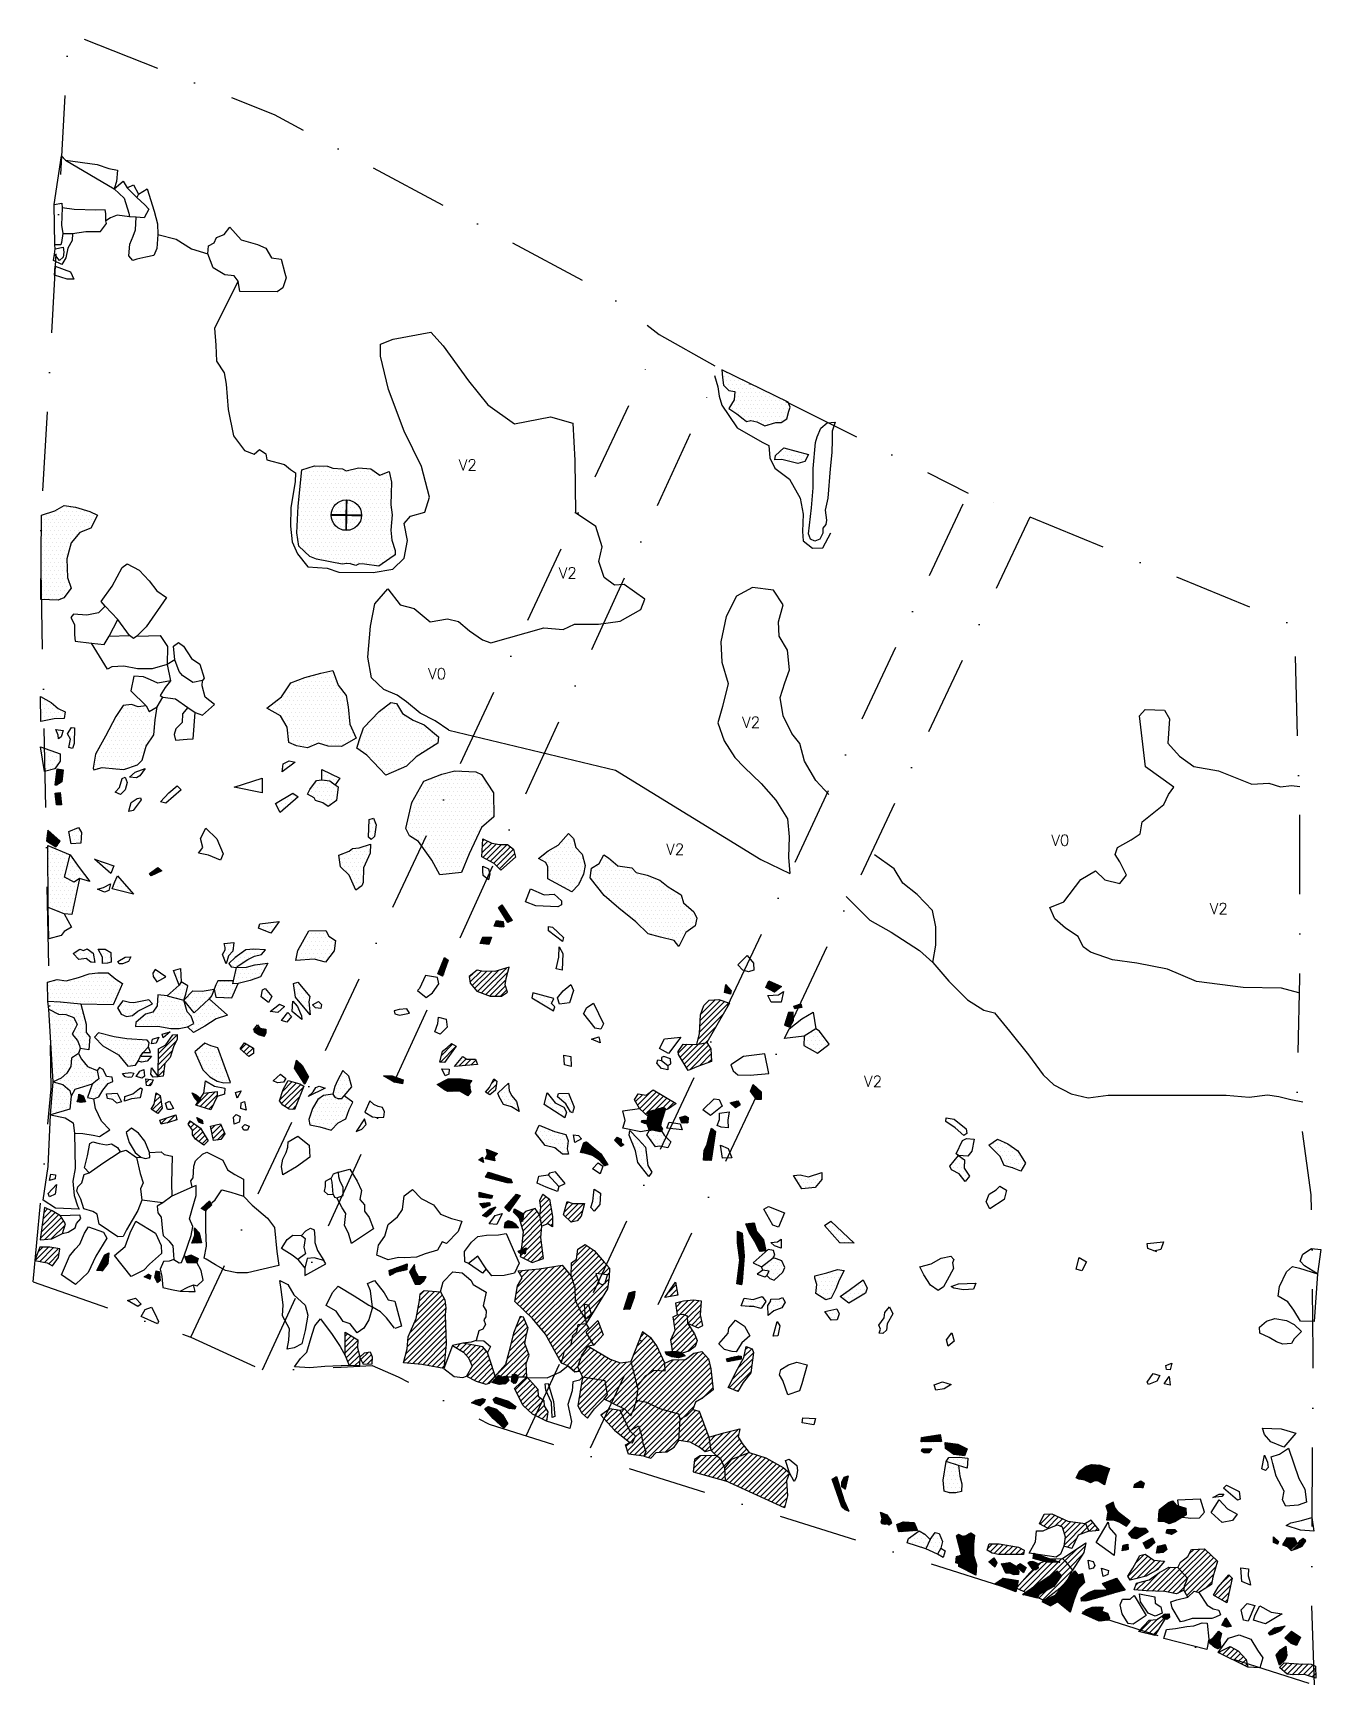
# Model space of a CAD drawing. Header units: metres. Extents: x -902 to -495, y -1464 to -941.
import ezdxf

# ---------------------------------------------------------------- set-up
doc = ezdxf.new("R2010")
doc.units = ezdxf.units.M
doc.header["$LTSCALE"] = 25
doc.header["$MEASUREMENT"] = 0
doc.linetypes.add('STRICHPUNKTX2', pattern=[2, 1, -0.5, 0, -0.5])
doc.layers.get('0').update_dxf_attribs({"linetype": 'CONTINUOUS'})
for name, color, linetype in [('BEFUND', 1, 'CONTINUOUS'), ('BEFUNDSCHRAFF', 1, 'CONTINUOUS'), ('FEUER', 1, 'CONTINUOUS'), ('GRABUNGSGRENZE', 3, 'STRICHPUNKTX2'), ('KNOCHEN', 2, 'CONTINUOUS'), ('KNOCHENSCHRAFF', 2, 'CONTINUOUS'), ('STEINE', 4, 'CONTINUOUS'), ('STEINESCHRAFF', 4, 'CONTINUOUS')]:
    doc.layers.add(name, color=color, linetype=linetype)
doc.styles.get("Standard").update_dxf_attribs({"font": 'txt.shx'})

msp = doc.modelspace()

# ---------------------------------------------------------------- texts
at = {"layer": 'BEFUNDSCHRAFF'}
for s, p in [('V2', (-767.71, -1079.65)), ('V2', (-736.12, -1113.8)), ('V0', (-777.42, -1145.68)), ('V2', (-678.12, -1161.05)), ('V0', (-580.33, -1198.34)), ('V2', (-702.11, -1201.19)), ('V2', (-530.22, -1219.97)), ('V2', (-639.55, -1274.63))]:
    msp.add_text(s, height=3.5, dxfattribs=at).set_placement(p)

# ---------------------------------------------------------------- blocks, each defined once
blk = doc.blocks.new('*X1')
at = {"color": 0}
for p, q in [((-684.375, -1048.75), (-684.375, -1048.75)), ((-683.75, -1050), (-683.75, -1050)), ((-683.125, -1048.75), (-683.125, -1048.75)), ((-682.5, -1050), (-682.5, -1050)), ((-681.25, -1050), (-681.25, -1050)), ((-683.75, -1052.5), (-683.75, -1052.5)), ((-683.125, -1051.25), (-683.125, -1051.25)), ((-682.5, -1052.5), (-682.5, -1052.5)), ((-681.875, -1051.25), (-681.875, -1051.25)), ((-681.875, -1053.75), (-681.875, -1053.75)), ((-681.25, -1052.5), (-681.25, -1052.5)), ((-680.625, -1051.25), (-680.625, -1051.25)), ((-680.625, -1053.75), (-680.625, -1053.75)), ((-680, -1052.5), (-680, -1052.5)), ((-680, -1055), (-680, -1055)), ((-679.375, -1051.25), (-679.375, -1051.25)), ((-679.375, -1053.75), (-679.375, -1053.75)), ((-678.75, -1052.5), (-678.75, -1052.5)), ((-678.75, -1055), (-678.75, -1055)), ((-678.125, -1051.25), (-678.125, -1051.25)), ((-678.125, -1053.75), (-678.125, -1053.75)), ((-677.5, -1052.5), (-677.5, -1052.5)), ((-677.5, -1055), (-677.5, -1055)), ((-676.875, -1053.75), (-676.875, -1053.75)), ((-676.25, -1052.5), (-676.25, -1052.5)), ((-676.25, -1055), (-676.25, -1055)), ((-675.625, -1053.75), (-675.625, -1053.75)), ((-675, -1052.5), (-675, -1052.5)), ((-675, -1055), (-675, -1055)), ((-674.375, -1053.75), (-674.375, -1053.75)), ((-673.75, -1055), (-673.75, -1055)), ((-673.125, -1053.75), (-673.125, -1053.75)), ((-672.5, -1055), (-672.5, -1055)), ((-671.25, -1055), (-671.25, -1055)), ((-670, -1055), (-670, -1055)), ((-681.25, -1060), (-681.25, -1060)), ((-680.625, -1058.75), (-680.625, -1058.75)), ((-680, -1057.5), (-680, -1057.5)), ((-680, -1060), (-680, -1060)), ((-679.375, -1056.25), (-679.375, -1056.25)), ((-679.375, -1058.75), (-679.375, -1058.75)), ((-678.75, -1057.5), (-678.75, -1057.5)), ((-678.75, -1060), (-678.75, -1060)), ((-678.125, -1056.25), (-678.125, -1056.25)), ((-678.125, -1058.75), (-678.125, -1058.75)), ((-677.5, -1057.5), (-677.5, -1057.5)), ((-677.5, -1060), (-677.5, -1060)), ((-676.875, -1056.25), (-676.875, -1056.25)), ((-676.875, -1058.75), (-676.875, -1058.75)), ((-676.25, -1057.5), (-676.25, -1057.5)), ((-676.25, -1060), (-676.25, -1060)), ((-675.625, -1056.25), (-675.625, -1056.25)), ((-675.625, -1058.75), (-675.625, -1058.75)), ((-675, -1057.5), (-675, -1057.5)), ((-675, -1060), (-675, -1060)), ((-674.375, -1056.25), (-674.375, -1056.25)), ((-674.375, -1058.75), (-674.375, -1058.75)), ((-673.75, -1057.5), (-673.75, -1057.5)), ((-673.75, -1060), (-673.75, -1060)), ((-673.125, -1056.25), (-673.125, -1056.25)), ((-673.125, -1058.75), (-673.125, -1058.75)), ((-672.5, -1057.5), (-672.5, -1057.5)), ((-672.5, -1060), (-672.5, -1060)), ((-671.875, -1056.25), (-671.875, -1056.25)), ((-671.875, -1058.75), (-671.875, -1058.75)), ((-671.25, -1057.5), (-671.25, -1057.5)), ((-671.25, -1060), (-671.25, -1060)), ((-670.625, -1056.25), (-670.625, -1056.25)), ((-670.625, -1058.75), (-670.625, -1058.75)), ((-670, -1057.5), (-670, -1057.5)), ((-670, -1060), (-670, -1060)), ((-669.375, -1056.25), (-669.375, -1056.25)), ((-669.375, -1058.75), (-669.375, -1058.75)), ((-668.75, -1057.5), (-668.75, -1057.5)), ((-668.75, -1060), (-668.75, -1060)), ((-668.125, -1056.25), (-668.125, -1056.25)), ((-668.125, -1058.75), (-668.125, -1058.75)), ((-667.5, -1057.5), (-667.5, -1057.5)), ((-667.5, -1060), (-667.5, -1060)), ((-666.875, -1058.75), (-666.875, -1058.75)), ((-666.25, -1057.5), (-666.25, -1057.5)), ((-666.25, -1060), (-666.25, -1060)), ((-665.625, -1058.75), (-665.625, -1058.75)), ((-665, -1057.5), (-665, -1057.5)), ((-665, -1060), (-665, -1060)), ((-664.375, -1058.75), (-664.375, -1058.75)), ((-663.75, -1060), (-663.75, -1060)), ((-679.375, -1061.25), (-679.375, -1061.25)), ((-678.75, -1062.5), (-678.75, -1062.5)), ((-678.125, -1061.25), (-678.125, -1061.25)), ((-677.5, -1062.5), (-677.5, -1062.5)), ((-676.875, -1061.25), (-676.875, -1061.25)), ((-676.875, -1063.75), (-676.875, -1063.75)), ((-676.25, -1062.5), (-676.25, -1062.5)), ((-675.625, -1061.25), (-675.625, -1061.25)), ((-675.625, -1063.75), (-675.625, -1063.75)), ((-675, -1062.5), (-675, -1062.5)), ((-674.375, -1061.25), (-674.375, -1061.25)), ((-674.375, -1063.75), (-674.375, -1063.75)), ((-673.75, -1062.5), (-673.75, -1062.5)), ((-673.125, -1061.25), (-673.125, -1061.25)), ((-673.125, -1063.75), (-673.125, -1063.75)), ((-672.5, -1062.5), (-672.5, -1062.5)), ((-671.875, -1061.25), (-671.875, -1061.25)), ((-671.875, -1063.75), (-671.875, -1063.75)), ((-671.25, -1062.5), (-671.25, -1062.5)), ((-671.25, -1065), (-671.25, -1065)), ((-670.625, -1061.25), (-670.625, -1061.25)), ((-670.625, -1063.75), (-670.625, -1063.75)), ((-670, -1062.5), (-670, -1062.5)), ((-670, -1065), (-670, -1065)), ((-669.375, -1061.25), (-669.375, -1061.25)), ((-669.375, -1063.75), (-669.375, -1063.75)), ((-668.75, -1062.5), (-668.75, -1062.5)), ((-668.125, -1061.25), (-668.125, -1061.25)), ((-668.125, -1063.75), (-668.125, -1063.75)), ((-667.5, -1062.5), (-667.5, -1062.5)), ((-666.875, -1061.25), (-666.875, -1061.25)), ((-666.875, -1063.75), (-666.875, -1063.75)), ((-666.25, -1062.5), (-666.25, -1062.5)), ((-665.625, -1061.25), (-665.625, -1061.25)), ((-665.625, -1063.75), (-665.625, -1063.75)), ((-665, -1062.5), (-665, -1062.5)), ((-664.375, -1061.25), (-664.375, -1061.25)), ((-667.5, -1075), (-667.5, -1075)), ((-666.25, -1075), (-666.25, -1075)), ((-665.625, -1073.75), (-665.625, -1073.75)), ((-665, -1075), (-665, -1075)), ((-664.375, -1073.75), (-664.375, -1073.75)), ((-664.375, -1076.25), (-664.375, -1076.25)), ((-663.75, -1075), (-663.75, -1075)), ((-663.125, -1073.75), (-663.125, -1073.75)), ((-663.125, -1076.25), (-663.125, -1076.25)), ((-662.5, -1075), (-662.5, -1075)), ((-661.875, -1073.75), (-661.875, -1073.75)), ((-661.875, -1076.25), (-661.875, -1076.25)), ((-661.25, -1075), (-661.25, -1075)), ((-660.625, -1073.75), (-660.625, -1073.75)), ((-660.625, -1076.25), (-660.625, -1076.25)), ((-660, -1075), (-660, -1075)), ((-659.375, -1076.25), (-659.375, -1076.25)), ((-658.75, -1075), (-658.75, -1075)), ((-658.125, -1076.25), (-658.125, -1076.25)), ((-657.5, -1075), (-657.5, -1075))]:
    blk.add_line(p, q, dxfattribs=at)
blk = doc.blocks.new('*X2')
at = {"color": 0}
for p, q in [((-895.23, -1177.72), (-892.94, -1175.43)), ((-895.17, -1177.31), (-892.89, -1175.03)), ((-895.12, -1176.9), (-892.85, -1174.63)), ((-895.07, -1176.49), (-892.87, -1174.3)), ((-895.01, -1176.09), (-893.18, -1174.26)), ((-894.96, -1175.68), (-893.5, -1174.22)), ((-894.91, -1175.27), (-893.81, -1174.18)), ((-894.85, -1174.87), (-894.13, -1174.14)), ((-894.8, -1174.46), (-894.44, -1174.1)), ((-895.39, -1178.94), (-893.07, -1176.62)), ((-895.33, -1178.53), (-893.02, -1176.22)), ((-895.28, -1178.12), (-892.98, -1175.82)), ((-895.26, -1179.17), (-893.11, -1177.02)), ((-894.91, -1179.17), (-893.16, -1177.41)), ((-894.03, -1178.64), (-893.2, -1177.81)), ((-895.34, -1181.72), (-895.31, -1181.69)), ((-895.31, -1182.04), (-894.91, -1181.65)), ((-895.28, -1182.37), (-894.52, -1181.6)), ((-895.25, -1182.69), (-894.12, -1181.56)), ((-895.23, -1183.02), (-893.77, -1181.56)), ((-895.2, -1183.34), (-893.74, -1181.88)), ((-895.17, -1183.67), (-893.7, -1182.2)), ((-895.14, -1183.99), (-893.67, -1182.53)), ((-895.11, -1184.31), (-893.64, -1182.85)), ((-895.08, -1184.64), (-893.61, -1183.17)), ((-895.05, -1184.96), (-893.58, -1183.49)), ((-895.02, -1185.29), (-893.54, -1183.81)), ((-894.78, -1185.4), (-893.51, -1184.13)), ((-894.44, -1185.41), (-893.48, -1184.46)), ((-894.09, -1185.42), (-893.45, -1184.78)), ((-893.74, -1185.43), (-893.42, -1185.1)), ((-893.4, -1185.43), (-893.39, -1185.42)), ((-898.14, -1196.54), (-896.3, -1194.7)), ((-898.09, -1196.14), (-896.49, -1194.53)), ((-898.07, -1196.82), (-896.11, -1194.86)), ((-898.04, -1195.73), (-896.68, -1194.37)), ((-897.98, -1195.32), (-896.87, -1194.21)), ((-897.93, -1194.92), (-897.06, -1194.04)), ((-897.88, -1194.51), (-897.25, -1193.88)), ((-897.85, -1196.96), (-895.92, -1195.03)), ((-897.83, -1194.1), (-897.43, -1193.71)), ((-897.77, -1193.7), (-897.62, -1193.55)), ((-897.63, -1197.09), (-895.73, -1195.19)), ((-897.42, -1197.23), (-895.54, -1195.36)), ((-897.2, -1197.37), (-895.35, -1195.52)), ((-896.98, -1197.5), (-895.16, -1195.69)), ((-896.77, -1197.64), (-894.98, -1195.85)), ((-896.55, -1197.78), (-894.79, -1196.01)), ((-896.33, -1197.92), (-894.6, -1196.18)), ((-896.12, -1198.05), (-894.41, -1196.34)), ((-895.9, -1198.19), (-894.22, -1196.51)), ((-895.69, -1198.33), (-894.03, -1196.67)), ((-895.47, -1198.46), (-893.84, -1196.84)), ((-895.25, -1198.6), (-894.68, -1198.02)), ((-865.41, -1207.29), (-864.53, -1206.42)), ((-865.27, -1207.51), (-863.33, -1205.57)), ((-865.14, -1207.73), (-862.76, -1205.36)), ((-864.8, -1207.75), (-862.57, -1205.51)), ((-864.11, -1207.41), (-862.37, -1205.67)), ((-863.42, -1207.07), (-862.17, -1205.82)), ((-862.73, -1206.74), (-861.97, -1205.98)), ((-862.04, -1206.4), (-861.77, -1206.13)), ((-754.98, -1218.13), (-754, -1217.15)), ((-756.43, -1223.82), (-754.75, -1222.15)), ((-756.31, -1223.35), (-755.07, -1222.12)), ((-756.11, -1223.86), (-754.44, -1222.19)), ((-756.08, -1222.77), (-755.39, -1222.08)), ((-755.86, -1222.19), (-755.71, -1222.04)), ((-755.79, -1223.89), (-754.12, -1222.22)), ((-755.47, -1223.93), (-753.8, -1222.26)), ((-755.15, -1223.96), (-753.68, -1222.49)), ((-755.11, -1217.92), (-755.06, -1217.86)), ((-754.84, -1218.35), (-753.86, -1217.37)), ((-754.71, -1218.57), (-753.72, -1217.58)), ((-754.58, -1218.79), (-753.58, -1217.8)), ((-754.44, -1219.01), (-753.44, -1218.01)), ((-754.31, -1219.23), (-753.3, -1218.22)), ((-754.17, -1219.45), (-753.16, -1218.44)), ((-754.04, -1219.67), (-753.02, -1218.65)), ((-753.9, -1219.89), (-752.88, -1218.86)), ((-753.77, -1220.11), (-752.74, -1219.08)), ((-753.64, -1220.33), (-752.6, -1219.29)), ((-753.5, -1220.55), (-752.46, -1219.5)), ((-753.37, -1220.76), (-752.32, -1219.72)), ((-753.23, -1220.98), (-752.18, -1219.93)), ((-753.1, -1221.2), (-752.04, -1220.15)), ((-752.96, -1221.42), (-751.9, -1220.36)), ((-752.83, -1221.64), (-751.76, -1220.57)), ((-752.69, -1221.86), (-751.62, -1220.79)), ((-752.56, -1222.08), (-751.48, -1221)), ((-752.43, -1222.3), (-751.34, -1221.21)), ((-752.29, -1222.52), (-751.2, -1221.43)), ((-751.84, -1222.42), (-751.06, -1221.64)), ((-751.15, -1222.08), (-750.92, -1221.86)), ((-760.94, -1229.04), (-759.13, -1227.23)), ((-760.8, -1229.26), (-758.78, -1227.24)), ((-760.69, -1228.44), (-759.47, -1227.22)), ((-760.48, -1229.29), (-758.44, -1227.25)), ((-760.44, -1227.83), (-759.81, -1227.21)), ((-760.19, -1227.23), (-760.16, -1227.2)), ((-760.16, -1229.33), (-758.1, -1227.26)), ((-759.84, -1229.36), (-757.75, -1227.27)), ((-759.52, -1229.39), (-757.44, -1227.31)), ((-754.83, -1224), (-753.64, -1222.8)), ((-754.51, -1224.03), (-753.6, -1223.12)), ((-754.16, -1224.03), (-753.56, -1223.43)), ((-753.75, -1223.98), (-753.52, -1223.74)), ((-759.2, -1229.42), (-757.63, -1227.86)), ((-758.88, -1229.46), (-757.83, -1228.41)), ((-758.56, -1229.49), (-758.02, -1228.96)), ((-758.23, -1229.52), (-758.22, -1229.5)), ((-774.29, -1238.86), (-771.62, -1236.19)), ((-774.08, -1239.01), (-771.81, -1236.74)), ((-774.07, -1238.28), (-771.42, -1235.64)), ((-773.84, -1237.7), (-771.23, -1235.09)), ((-773.84, -1239.12), (-772.01, -1237.28)), ((-773.62, -1237.13), (-771.04, -1234.55)), ((-773.6, -1239.23), (-772.2, -1237.83)), ((-773.39, -1236.55), (-771.25, -1234.4)), ((-773.17, -1235.97), (-771.45, -1234.25)), ((-772.94, -1235.39), (-771.65, -1234.1)), ((-772.72, -1234.81), (-771.86, -1233.95)), ((-772.49, -1234.23), (-772.06, -1233.8)), ((-772.27, -1233.66), (-772.26, -1233.65)), ((-773.36, -1239.35), (-772.39, -1238.38)), ((-773.12, -1239.46), (-772.59, -1238.93)), ((-772.88, -1239.57), (-772.78, -1239.47))]:
    blk.add_line(p, q, dxfattribs=at)
blk = doc.blocks.new('*X3')
at = {"color": 0}
for p, q in [((-832.38, -1256.64), (-831.11, -1255.37)), ((-832.34, -1256.95), (-830.96, -1255.58)), ((-832.29, -1257.27), (-830.82, -1255.79)), ((-832.11, -1257.43), (-830.67, -1256)), ((-831.9, -1257.57), (-830.42, -1256.1)), ((-831.69, -1257.72), (-830.12, -1256.15)), ((-831.48, -1257.87), (-829.81, -1256.2)), ((-831.27, -1258.01), (-829.51, -1256.25)), ((-831.06, -1258.16), (-829.2, -1256.29)), ((-830.79, -1258.24), (-828.9, -1256.34)), ((-830.52, -1258.32), (-828.78, -1256.58)), ((-830.25, -1258.4), (-828.76, -1256.91)), ((-829.98, -1258.49), (-828.74, -1257.25)), ((-829.71, -1258.57), (-828.79, -1257.65)), ((-829.44, -1258.65), (-829.1, -1258.31)), ((-819.62, -1268.64), (-818.08, -1267.09)), ((-819.54, -1268.9), (-817.9, -1267.26)), ((-819.52, -1268.18), (-818.27, -1266.92)), ((-819.41, -1267.72), (-818.45, -1266.75)), ((-819.4, -1269.12), (-817.71, -1267.43)), ((-819.3, -1267.26), (-818.63, -1266.58)), ((-819.26, -1269.33), (-817.53, -1267.6)), ((-819.2, -1266.8), (-818.82, -1266.41)), ((-819.12, -1269.55), (-817.35, -1267.78)), ((-819.09, -1266.34), (-819, -1266.24)), ((-818.99, -1269.77), (-817.2, -1267.98)), ((-818.85, -1269.98), (-817.07, -1268.21)), ((-818.71, -1270.2), (-816.95, -1268.43)), ((-818.57, -1270.41), (-816.82, -1268.66)), ((-818.43, -1270.63), (-816.7, -1268.89)), ((-818.29, -1270.84), (-816.57, -1269.12)), ((-818.16, -1271.06), (-816.45, -1269.35)), ((-818.02, -1271.27), (-816.32, -1269.58)), ((-817.88, -1271.49), (-816.2, -1269.81)), ((-817.74, -1271.7), (-816.07, -1270.04)), ((-817.6, -1271.92), (-815.95, -1270.26)), ((-817.47, -1272.14), (-815.82, -1270.49)), ((-817.33, -1272.35), (-815.7, -1270.72)), ((-817.19, -1272.57), (-815.57, -1270.95)), ((-817.05, -1272.78), (-815.45, -1271.18)), ((-816.91, -1273), (-815.32, -1271.41)), ((-816.78, -1273.21), (-815.57, -1272.01)), ((-816.64, -1273.43), (-815.88, -1272.67)), ((-816.5, -1273.64), (-816.19, -1273.34)), ((-791.43, -1271.21), (-791.38, -1271.15)), ((-791.21, -1271.34), (-791.02, -1271.15)), ((-790.99, -1271.47), (-790.67, -1271.14)), ((-790.77, -1271.6), (-790.31, -1271.14)), ((-790.55, -1271.73), (-789.95, -1271.14)), ((-790.33, -1271.87), (-789.6, -1271.14)), ((-790.1, -1272), (-789.24, -1271.13)), ((-789.88, -1272.13), (-788.88, -1271.13)), ((-789.66, -1272.26), (-788.61, -1271.21)), ((-789.44, -1272.39), (-788.35, -1271.3)), ((-789.22, -1272.53), (-788.09, -1271.4)), ((-789, -1272.66), (-787.83, -1271.49)), ((-788.77, -1272.79), (-787.57, -1271.59)), ((-788.55, -1272.92), (-787.31, -1271.68)), ((-788.33, -1273.05), (-787.05, -1271.78)), ((-788.09, -1273.17), (-786.79, -1271.87)), ((-787.79, -1273.22), (-786.53, -1271.96)), ((-787.49, -1273.27), (-786.27, -1272.06)), ((-787.18, -1273.32), (-786.02, -1272.15)), ((-786.88, -1273.37), (-785.76, -1272.25)), ((-786.57, -1273.42), (-785.5, -1272.34)), ((-786.27, -1273.47), (-785.28, -1272.48)), ((-785.97, -1273.52), (-785.37, -1272.92)), ((-785.66, -1273.57), (-785.47, -1273.37)), ((-774.37, -1273.94), (-773.93, -1273.5)), ((-774.17, -1274.09), (-773.21, -1273.13)), ((-773.97, -1274.25), (-772.49, -1272.76)), ((-773.77, -1274.41), (-771.77, -1272.4)), ((-773.58, -1274.56), (-771.07, -1272.05)), ((-773.38, -1274.72), (-770.72, -1272.06)), ((-773.18, -1274.87), (-770.37, -1272.06)), ((-772.98, -1275.03), (-770.01, -1272.06)), ((-772.78, -1275.18), (-769.66, -1272.06)), ((-772.58, -1275.34), (-769.31, -1272.06)), ((-772.39, -1275.49), (-768.96, -1272.06)), ((-772.16, -1275.62), (-768.61, -1272.07)), ((-771.92, -1275.73), (-768.25, -1272.07)), ((-771.67, -1275.84), (-767.9, -1272.07)), ((-771.43, -1275.95), (-767.55, -1272.07)), ((-771.18, -1276.06), (-767.2, -1272.07)), ((-770.83, -1276.06), (-766.87, -1272.1)), ((-770.46, -1276.04), (-766.56, -1272.14)), ((-770.1, -1276.03), (-766.25, -1272.19)), ((-769.73, -1276.02), (-765.94, -1272.23)), ((-769.36, -1276.01), (-765.63, -1272.27)), ((-769, -1275.99), (-765.32, -1272.32)), ((-768.63, -1275.98), (-765.01, -1272.36)), ((-768.26, -1275.97), (-764.7, -1272.4)), ((-767.9, -1275.95), (-764.39, -1272.45)), ((-767.53, -1275.94), (-764.08, -1272.49)), ((-767.28, -1276.04), (-763.77, -1272.53)), ((-767.06, -1276.17), (-764.1, -1273.22)), ((-766.83, -1276.3), (-764.31, -1273.78)), ((-766.61, -1276.43), (-764.3, -1274.12)), ((-766.39, -1276.57), (-764.29, -1274.46)), ((-766.17, -1276.7), (-764.27, -1274.8)), ((-888.3, -1278.98), (-886.7, -1277.37)), ((-888.29, -1279.32), (-886.48, -1277.51)), ((-888.1, -1278.43), (-886.95, -1277.27)), ((-888, -1279.38), (-886.38, -1277.77)), ((-887.99, -1277.96), (-887.2, -1277.17)), ((-887.95, -1277.56), (-887.46, -1277.07)), ((-887.9, -1277.16), (-887.71, -1276.97)), ((-887.71, -1279.44), (-886.29, -1278.03)), ((-887.41, -1279.51), (-886.2, -1278.29)), ((-887.07, -1279.52), (-886.1, -1278.55)), ((-886.66, -1279.45), (-886.01, -1278.81)), ((-886.24, -1279.39), (-885.92, -1279.07)), ((-851.99, -1276.6), (-851.92, -1276.54)), ((-851.87, -1276.84), (-851.69, -1276.66)), ((-851.76, -1277.08), (-851.46, -1276.78)), ((-851.65, -1277.32), (-851.23, -1276.9)), ((-851.53, -1277.56), (-851, -1277.03)), ((-851.42, -1277.8), (-850.78, -1277.16)), ((-851.27, -1278.01), (-850.58, -1277.32)), ((-851.11, -1278.2), (-850.39, -1277.48)), ((-850.95, -1278.4), (-850.2, -1277.65)), ((-850.79, -1278.59), (-850.01, -1277.81)), ((-850.63, -1278.78), (-849.82, -1277.97)), ((-850.46, -1278.97), (-849.62, -1278.13)), ((-850.3, -1279.16), (-849.43, -1278.29)), ((-765.94, -1276.83), (-764.26, -1275.14)), ((-765.72, -1276.96), (-764.17, -1275.41)), ((-765.5, -1277.09), (-764.07, -1275.67)), ((-765.28, -1277.22), (-763.98, -1275.93)), ((-765.05, -1277.35), (-764.01, -1276.31)), ((-850.55, -1284.36), (-850.53, -1284.34)), ((-850.44, -1284.6), (-850.29, -1284.46)), ((-850.33, -1284.85), (-850.05, -1284.57)), ((-850.22, -1285.09), (-849.81, -1284.68)), ((-850.11, -1285.33), (-849.56, -1284.79)), ((-850, -1285.57), (-849.32, -1284.9)), ((-849.87, -1285.81), (-849.08, -1285.01)), ((-849.63, -1285.91), (-848.91, -1285.2)), ((-849.38, -1286.02), (-848.86, -1285.5)), ((-849.13, -1286.12), (-848.81, -1285.8)), ((-848.88, -1286.23), (-848.76, -1286.1)), ((-759.28, -1297.39), (-756.97, -1295.08)), ((-759.21, -1296.96), (-757.22, -1294.97)), ((-758.99, -1297.45), (-756.72, -1295.18)), ((-758.88, -1294.51), (-758.72, -1294.35)), ((-758.87, -1296.27), (-757.47, -1294.87)), ((-758.83, -1294.82), (-758.47, -1294.45)), ((-758.78, -1295.12), (-758.22, -1294.56)), ((-758.73, -1295.42), (-757.97, -1294.66)), ((-758.7, -1297.51), (-756.47, -1295.29)), ((-758.68, -1295.72), (-757.72, -1294.77)), ((-758.4, -1297.57), (-756.22, -1295.39)), ((-758.11, -1297.63), (-755.97, -1295.49)), ((-757.82, -1297.69), (-755.72, -1295.6)), ((-757.52, -1297.75), (-755.47, -1295.7)), ((-761.36, -1297.7), (-761.21, -1297.55)), ((-761.13, -1297.83), (-760.25, -1296.94)), ((-760.91, -1297.96), (-760.19, -1297.24)), ((-760.68, -1298.08), (-760.14, -1297.54)), ((-760.45, -1298.21), (-760.08, -1297.84)), ((-760.23, -1298.34), (-760.02, -1298.13)), ((-760, -1298.46), (-759.97, -1298.43)), ((-757.23, -1297.81), (-756.47, -1297.05)), ((-756.94, -1297.87), (-756.42, -1297.35)), ((-756.64, -1297.93), (-756.36, -1297.65)), ((-756.35, -1297.99), (-756.31, -1297.95)), ((-759.12, -1303.24), (-757.64, -1301.76)), ((-759.04, -1302.81), (-757.91, -1301.67)), ((-758.84, -1303.32), (-757.37, -1301.84)), ((-758.64, -1302.05), (-758.17, -1301.58)), ((-758.56, -1303.39), (-757.1, -1301.93)), ((-758.28, -1303.46), (-756.84, -1302.01)), ((-758, -1303.53), (-756.57, -1302.1)), ((-757.72, -1303.61), (-756.3, -1302.19)), ((-757.44, -1303.68), (-756.03, -1302.27)), ((-757.16, -1303.75), (-755.77, -1302.36)), ((-756.88, -1303.82), (-755.5, -1302.45)), ((-756.6, -1303.9), (-755.23, -1302.53)), ((-756.31, -1303.97), (-754.96, -1302.62)), ((-756.03, -1304.04), (-754.7, -1302.7)), ((-755.75, -1304.11), (-754.43, -1302.79)), ((-755.47, -1304.19), (-754.16, -1302.88)), ((-755.19, -1304.26), (-753.89, -1302.96)), ((-754.91, -1304.33), (-753.63, -1303.05)), ((-754.63, -1304.4), (-753.36, -1303.13)), ((-754.35, -1304.48), (-753.09, -1303.22)), ((-754.07, -1304.55), (-752.82, -1303.31)), ((-753.79, -1304.62), (-752.56, -1303.39)), ((-753.5, -1304.69), (-752.29, -1303.48)), ((-753.22, -1304.77), (-752.02, -1303.57)), ((-752.94, -1304.84), (-751.75, -1303.65)), ((-752.66, -1304.91), (-751.49, -1303.74)), ((-752.38, -1304.98), (-751.25, -1303.86)), ((-752.02, -1304.98), (-751.15, -1304.11)), ((-751.67, -1304.98), (-751.05, -1304.36)), ((-751.31, -1304.97), (-750.95, -1304.62)), ((-750.95, -1304.97), (-750.85, -1304.87)), ((-848.97, -1313.18), (-846.52, -1310.73)), ((-848.74, -1313.31), (-846.41, -1310.98)), ((-848.52, -1313.45), (-846.3, -1311.22)), ((-761.25, -1308.2), (-761.05, -1308)), ((-761.25, -1308.55), (-760.76, -1308.07)), ((-761.24, -1308.9), (-760.48, -1308.13)), ((-761.24, -1309.25), (-760.19, -1308.2)), ((-761.17, -1309.53), (-759.91, -1308.27)), ((-760.85, -1309.57), (-759.62, -1308.33)), ((-760.74, -1311.93), (-760.21, -1311.4)), ((-760.58, -1312.12), (-759.81, -1311.35)), ((-760.54, -1309.6), (-759.33, -1308.4)), ((-760.42, -1312.32), (-759.4, -1311.3)), ((-760.27, -1312.52), (-759, -1311.25)), ((-760.22, -1309.64), (-759.05, -1308.47)), ((-760.11, -1312.71), (-758.6, -1311.2)), ((-759.95, -1312.91), (-758.2, -1311.15)), ((-759.9, -1309.67), (-758.76, -1308.54)), ((-759.58, -1309.71), (-758.48, -1308.6)), ((-759.35, -1312.66), (-757.95, -1311.26)), ((-759.26, -1309.74), (-758.19, -1308.67)), ((-758.94, -1309.78), (-757.9, -1308.74)), ((-758.62, -1309.81), (-757.62, -1308.81)), ((-758.31, -1309.85), (-757.33, -1308.87)), ((-757.99, -1309.88), (-757.1, -1308.99)), ((-757.67, -1309.92), (-757.24, -1309.49)), ((-753.11, -1312.79), (-749, -1308.67)), ((-752.94, -1312.97), (-748.73, -1308.76)), ((-752.76, -1313.14), (-748.47, -1308.85)), ((-752.59, -1313.32), (-748.55, -1309.29)), ((-752.41, -1313.5), (-749.41, -1310.5)), ((-751.16, -1310.48), (-749.26, -1308.58)), ((-849.19, -1313.05), (-848.75, -1312.62)), ((-848.3, -1313.58), (-846.19, -1311.46)), ((-848.08, -1313.71), (-846.07, -1311.7)), ((-847.37, -1313.35), (-845.96, -1311.95)), ((-761.05, -1311.53), (-761.02, -1311.5)), ((-760.89, -1311.73), (-760.61, -1311.45)), ((-759.98, -1315.41), (-757.89, -1313.32)), ((-759.73, -1315.51), (-757.24, -1313.03)), ((-759.48, -1315.62), (-756.69, -1312.83)), ((-759.23, -1315.72), (-756.15, -1312.64)), ((-758.79, -1315.63), (-756.99, -1313.84)), ((-758.72, -1312.38), (-757.89, -1311.56)), ((-758.09, -1312.11), (-757.84, -1311.86)), ((-752.24, -1313.68), (-750.27, -1311.71)), ((-752.06, -1313.86), (-751.12, -1312.92)), ((-750.36, -1314.28), (-749.54, -1313.45)), ((-750.26, -1313.83), (-749.76, -1313.33)), ((-750.19, -1314.46), (-749.31, -1313.58)), ((-750.14, -1313.35), (-749.99, -1313.2)), ((-750.02, -1314.64), (-749.08, -1313.71)), ((-749.85, -1314.83), (-748.86, -1313.83)), ((-749.68, -1315.01), (-748.63, -1313.96)), ((-749.5, -1315.19), (-748.4, -1314.09)), ((-749.33, -1315.37), (-748.18, -1314.21)), ((-749.16, -1315.55), (-747.95, -1314.34)), ((-748.99, -1315.73), (-747.72, -1314.47)), ((-748.82, -1315.92), (-747.5, -1314.6)), ((-748.65, -1316.1), (-747.27, -1314.72)), ((-748.47, -1316.28), (-747.28, -1315.08)), ((-748.3, -1316.46), (-747.34, -1315.5)), ((-748.13, -1316.64), (-747.41, -1315.92)), ((-747.96, -1316.82), (-747.48, -1316.34)), ((-852.08, -1324.07), (-849.65, -1321.65)), ((-852.03, -1323.67), (-849.73, -1321.37)), ((-851.83, -1323.12), (-849.8, -1321.08)), ((-851.63, -1322.56), (-849.87, -1320.8)), ((-851.43, -1322.01), (-850.04, -1320.62)), ((-851.34, -1319.45), (-851.23, -1319.33)), ((-851.32, -1319.78), (-851.06, -1319.52)), ((-851.31, -1320.12), (-850.89, -1319.7)), ((-851.29, -1320.45), (-850.72, -1319.88)), ((-851.27, -1320.79), (-850.55, -1320.07)), ((-851.25, -1321.13), (-850.38, -1320.25)), ((-851.24, -1321.46), (-850.21, -1320.44)), ((-753.38, -1319.06), (-751.47, -1317.15)), ((-753.3, -1318.64), (-751.74, -1317.07)), ((-753.23, -1318.21), (-752.01, -1316.99)), ((-753.15, -1317.78), (-753.05, -1317.67)), ((-753.08, -1319.12), (-751.2, -1317.24)), ((-752.73, -1319.13), (-750.92, -1317.32)), ((-752.39, -1319.13), (-750.71, -1317.46)), ((-752.04, -1319.14), (-750.5, -1317.6)), ((-751.69, -1319.14), (-750.29, -1317.74)), ((-751.34, -1319.15), (-750.07, -1317.88)), ((-750.99, -1319.15), (-749.86, -1318.02)), ((-750.64, -1319.16), (-749.65, -1318.16)), ((-750.29, -1319.16), (-749.49, -1318.35)), ((-749.95, -1319.17), (-749.33, -1318.55)), ((-749.6, -1319.17), (-749.17, -1318.74)), ((-749.25, -1319.18), (-749.01, -1318.94)), ((-748.9, -1319.18), (-748.85, -1319.13)), ((-747.79, -1317.01), (-747.54, -1316.76)), ((-747.61, -1317.19), (-747.61, -1317.18)), ((-851.7, -1324.05), (-849.58, -1321.93)), ((-851.33, -1324.03), (-849.51, -1322.21)), ((-850.95, -1324.01), (-849.44, -1322.49)), ((-850.58, -1323.99), (-849.37, -1322.78)), ((-850.2, -1323.96), (-849.3, -1323.06)), ((-849.83, -1323.94), (-849.22, -1323.34)), ((-849.45, -1323.92), (-849.15, -1323.62)), ((-748.92, -1326.63), (-748.77, -1326.47)), ((-748.81, -1326.87), (-748.17, -1326.23)), ((-748.7, -1327.11), (-747.57, -1325.98)), ((-748.47, -1327.23), (-746.97, -1325.74)), ((-748.15, -1327.27), (-746.43, -1325.55)), ((-747.84, -1327.31), (-746.51, -1325.98)), ((-747.52, -1327.35), (-746.58, -1326.41)), ((-747.21, -1327.39), (-746.66, -1326.84)), ((-882.16, -1332.58), (-878.56, -1328.99)), ((-881.9, -1332.68), (-878.6, -1329.38)), ((-881.78, -1331.85), (-878.52, -1328.59)), ((-881.57, -1332.7), (-878.64, -1329.77)), ((-881.41, -1331.13), (-878.48, -1328.2)), ((-881.24, -1332.73), (-878.68, -1330.16)), ((-881.03, -1330.4), (-878.44, -1327.81)), ((-880.92, -1332.76), (-879.06, -1330.9)), ((-880.65, -1329.67), (-878.4, -1327.42)), ((-880.28, -1328.94), (-878.55, -1327.21)), ((-879.9, -1328.21), (-879.2, -1327.5)), ((-854.21, -1328.67), (-853.81, -1328.28)), ((-854.12, -1328.94), (-853.22, -1328.04)), ((-854.03, -1329.2), (-852.63, -1327.81)), ((-853.94, -1329.47), (-852.29, -1327.82)), ((-853.85, -1329.73), (-852.06, -1327.94)), ((-853.76, -1329.99), (-851.82, -1328.06)), ((-853.67, -1330.26), (-851.58, -1328.17)), ((-853.34, -1330.29), (-851.35, -1328.29)), ((-852.99, -1330.28), (-851.11, -1328.41)), ((-852.63, -1330.28), (-850.88, -1328.53)), ((-852.27, -1330.28), (-850.64, -1328.65)), ((-851.92, -1330.27), (-850.41, -1328.76)), ((-851.56, -1330.27), (-850.17, -1328.88)), ((-851.2, -1330.27), (-850.3, -1329.36)), ((-850.85, -1330.27), (-850.44, -1329.86)), ((-789.64, -1333.41), (-788.42, -1332.18)), ((-789.59, -1333.71), (-787.86, -1331.98)), ((-789.54, -1334.01), (-787.31, -1331.78)), ((-789.43, -1334.26), (-786.75, -1331.58)), ((-788.63, -1333.8), (-786.2, -1331.38)), ((-787.82, -1333.35), (-785.64, -1331.18)), ((-787.26, -1333.14), (-785.09, -1330.97)), ((-786.81, -1333.05), (-784.53, -1330.77)), ((-786.35, -1332.95), (-784.04, -1330.63)), ((-785.9, -1332.85), (-784.07, -1331.02)), ((-785.45, -1332.75), (-784.1, -1331.4)), ((-785, -1332.65), (-784.12, -1331.78)), ((-784.55, -1332.55), (-784.15, -1332.16)), ((-783.36, -1333.13), (-781.67, -1331.45)), ((-783.24, -1333.37), (-781.64, -1331.77)), ((-783.13, -1333.61), (-781.6, -1332.08)), ((-782.6, -1332.02), (-781.71, -1331.13)), ((-781.84, -1330.91), (-781.75, -1330.81)), ((-746.9, -1327.43), (-746.74, -1327.27)), ((-880.59, -1332.78), (-880.24, -1332.44)), ((-867.01, -1334.77), (-866.42, -1334.17)), ((-866.77, -1334.87), (-865.79, -1333.89)), ((-866.53, -1334.98), (-865.56, -1334.02)), ((-866.28, -1335.09), (-865.34, -1334.15)), ((-866.04, -1335.2), (-865.12, -1334.28)), ((-865.79, -1335.31), (-865.25, -1334.76)), ((-865.55, -1335.42), (-865.39, -1335.27)), ((-863.86, -1334.79), (-862.43, -1333.36)), ((-863.79, -1335.08), (-862.39, -1333.68)), ((-863.77, -1334.35), (-862.47, -1333.05)), ((-863.68, -1335.32), (-862.36, -1334)), ((-863.67, -1333.9), (-862.72, -1332.95)), ((-863.58, -1333.45), (-863.02, -1332.89)), ((-863.56, -1335.56), (-862.32, -1334.31)), ((-863.48, -1333), (-863.31, -1332.83)), ((-863.45, -1335.8), (-862.28, -1334.63)), ((-863.33, -1336.03), (-862.25, -1334.95)), ((-863.22, -1336.27), (-862.21, -1335.26)), ((-863.1, -1336.51), (-862.17, -1335.58)), ((-789.74, -1332.8), (-789.53, -1332.59)), ((-789.69, -1333.1), (-788.97, -1332.38)), ((-783.02, -1333.86), (-781.57, -1332.4)), ((-782.91, -1334.1), (-781.53, -1332.72)), ((-782.8, -1334.34), (-781.4, -1332.94)), ((-782.68, -1334.58), (-781.27, -1333.16)), ((-782.57, -1334.82), (-781.14, -1333.39)), ((-782.46, -1335.06), (-781.01, -1333.61)), ((-782.35, -1335.3), (-780.88, -1333.84)), ((-782.23, -1335.55), (-780.75, -1334.06)), ((-782.12, -1335.79), (-780.62, -1334.28)), ((-782.01, -1336.03), (-780.49, -1334.51)), ((-781.9, -1336.27), (-780.21, -1334.59)), ((-781.79, -1336.51), (-779.87, -1334.6)), ((-781.67, -1336.75), (-779.53, -1334.61)), ((-781.56, -1336.99), (-779.19, -1334.62)), ((-781.24, -1337.02), (-778.85, -1334.63)), ((-780.88, -1337.02), (-778.51, -1334.65)), ((-780.52, -1337.02), (-778.16, -1334.66)), ((-780.17, -1337.02), (-778.36, -1335.21))]:
    blk.add_line(p, q, dxfattribs=at)
blk = doc.blocks.new('*X4')
at = {"color": 0}
for p, q in [((-757.21, -1368.15), (-754.95, -1365.89)), ((-756.93, -1368.22), (-754.72, -1366.01)), ((-756.64, -1368.29), (-754.49, -1366.13)), ((-756.36, -1368.36), (-754.26, -1366.26)), ((-756.08, -1368.44), (-753.93, -1366.28)), ((-755.8, -1368.51), (-753.48, -1366.18)), ((-755.52, -1368.58), (-753.02, -1366.08)), ((-755.24, -1368.65), (-752.57, -1365.98)), ((-754.95, -1368.72), (-752.38, -1366.15)), ((-754.57, -1368.69), (-752.29, -1366.41)), ((-754.18, -1368.66), (-752.19, -1366.66)), ((-753.79, -1368.62), (-752.09, -1366.92)), ((-753.41, -1368.59), (-752, -1367.18)), ((-753.02, -1368.56), (-751.9, -1367.44)), ((-750.99, -1367.59), (-749.36, -1365.96)), ((-750.95, -1367.19), (-749.46, -1365.7)), ((-750.94, -1367.89), (-749.26, -1366.21)), ((-750.91, -1366.8), (-749.68, -1365.57)), ((-750.87, -1366.41), (-750.03, -1365.56)), ((-750.83, -1366.01), (-750.37, -1365.55)), ((-750.79, -1365.62), (-750.71, -1365.54)), ((-750.75, -1368.05), (-749.16, -1366.46)), ((-750.56, -1368.21), (-749.06, -1366.71)), ((-750.37, -1368.38), (-749.29, -1367.3)), ((-750.01, -1368.38), (-749.57, -1367.93)), ((-763.36, -1374.65), (-762.4, -1373.69)), ((-763.1, -1374.75), (-761.92, -1373.56)), ((-762.84, -1374.84), (-761.46, -1373.46)), ((-762.59, -1374.94), (-761.01, -1373.36)), ((-762.33, -1375.04), (-760.55, -1373.26)), ((-762.07, -1375.13), (-760.15, -1373.21)), ((-761.81, -1375.23), (-759.88, -1373.29)), ((-761.56, -1375.33), (-759.6, -1373.37)), ((-761.3, -1375.42), (-759.45, -1373.57)), ((-761.04, -1375.52), (-759.62, -1374.1)), ((-756.74, -1373.69), (-755.86, -1372.81)), ((-756.61, -1373.92), (-755.59, -1372.89)), ((-756.49, -1374.15), (-755.31, -1372.97)), ((-756.36, -1374.37), (-755.04, -1373.05)), ((-756.24, -1374.6), (-754.77, -1373.14)), ((-756.01, -1374.73), (-754.5, -1373.22)), ((-755.74, -1374.81), (-754.23, -1373.3)), ((-755.47, -1374.9), (-753.96, -1373.38)), ((-755.2, -1374.98), (-753.69, -1373.47)), ((-754.93, -1375.06), (-753.42, -1373.55)), ((-754.66, -1375.15), (-753.14, -1373.63)), ((-754.41, -1375.25), (-752.87, -1373.71)), ((-754.16, -1375.36), (-752.6, -1373.8)), ((-753.91, -1375.46), (-752.33, -1373.88)), ((-753.67, -1375.57), (-752.06, -1373.96)), ((-753.42, -1375.67), (-751.84, -1374.09)), ((-763.61, -1374.55), (-763.45, -1374.39)), ((-759.46, -1376.41), (-759.32, -1376.27)), ((-759.29, -1376.6), (-758.37, -1375.68)), ((-759.13, -1376.79), (-758.11, -1375.76)), ((-758.96, -1376.97), (-757.84, -1375.85)), ((-758.8, -1377.16), (-757.57, -1375.94)), ((-758.63, -1377.35), (-757.31, -1376.02)), ((-758.47, -1377.54), (-757.04, -1376.11)), ((-758.31, -1377.73), (-756.77, -1376.2)), ((-758.14, -1377.92), (-756.5, -1376.28)), ((-757.98, -1378.11), (-756.24, -1376.37)), ((-757.81, -1378.3), (-755.97, -1376.46)), ((-757.65, -1378.49), (-755.74, -1376.58)), ((-757.49, -1378.68), (-755.57, -1376.76)), ((-757.32, -1378.87), (-755.39, -1376.93)), ((-757.16, -1379.06), (-755.21, -1377.11)), ((-757, -1379.25), (-755.03, -1377.28)), ((-756.83, -1379.44), (-754.85, -1377.46)), ((-756.65, -1379.61), (-754.67, -1377.64)), ((-756.47, -1379.78), (-754.5, -1377.81)), ((-756.29, -1379.96), (-754.32, -1377.99)), ((-756.11, -1380.13), (-754.14, -1378.16)), ((-755.92, -1380.3), (-753.96, -1378.34)), ((-755.74, -1380.47), (-753.82, -1378.55)), ((-755.56, -1380.64), (-753.68, -1378.77)), ((-755.38, -1380.81), (-753.55, -1378.98)), ((-755.19, -1380.98), (-753.41, -1379.2)), ((-753.17, -1375.78), (-751.64, -1374.25)), ((-752.92, -1375.88), (-751.44, -1374.4)), ((-752.67, -1375.99), (-751.24, -1374.55)), ((-752.42, -1376.09), (-751.04, -1374.7)), ((-752.17, -1376.2), (-750.83, -1374.86)), ((-751.93, -1376.3), (-750.63, -1375.01)), ((-751.65, -1376.38), (-750.43, -1375.16)), ((-751.32, -1376.41), (-750.23, -1375.31)), ((-751, -1376.43), (-750.03, -1375.47)), ((-750.67, -1376.46), (-749.83, -1375.62)), ((-750.34, -1376.48), (-749.84, -1375.98)), ((-755.01, -1381.15), (-753.28, -1379.42)), ((-754.83, -1381.33), (-753.14, -1379.64)), ((-754.65, -1381.5), (-753.01, -1379.86)), ((-754.46, -1381.67), (-752.87, -1380.08)), ((-754.28, -1381.84), (-752.74, -1380.3)), ((-754.1, -1382.01), (-752.6, -1380.51)), ((-753.92, -1382.18), (-752.47, -1380.73)), ((-753.73, -1382.35), (-752.33, -1380.95)), ((-753.55, -1382.52), (-752.2, -1381.17))]:
    blk.add_line(p, q, dxfattribs=at)
blk = doc.blocks.new('*X5')
at = {"color": 0}
for p, q in [((-862.75, -1264.03), (-856.83, -1258.11)), ((-862.78, -1267.6), (-858.38, -1263.2)), ((-862.76, -1265.82), (-857.18, -1260.23)), ((-836.72, -1262.75), (-834.94, -1260.98)), ((-835.78, -1263.58), (-833.84, -1261.64)), ((-834.83, -1264.4), (-832.74, -1262.31)), ((-832.74, -1264.08), (-832.64, -1263.98)), ((-773.55, -1266.76), (-768.55, -1261.76)), ((-773.23, -1264.67), (-769.67, -1261.11)), ((-862.81, -1271.17), (-860.94, -1269.3)), ((-862.8, -1269.38), (-860.67, -1267.26)), ((-767.74, -1268.01), (-765.43, -1265.71)), ((-765.8, -1267.85), (-763.83, -1265.87)), ((-763.87, -1267.69), (-762.31, -1266.13)), ((-761.94, -1267.52), (-761.82, -1267.4)), ((-866.58, -1273.17), (-865.63, -1272.22)), ((-865.87, -1274.23), (-864.7, -1273.06)), ((-824.25, -1278.56), (-819.02, -1273.34)), ((-823.79, -1279.87), (-817.71, -1273.8)), ((-823.49, -1276.04), (-820.39, -1272.94)), ((-822.88, -1280.74), (-816.84, -1274.7)), ((-758.69, -1276.64), (-755.84, -1273.8)), ((-757.44, -1273.63), (-756.21, -1272.39)), ((-864.68, -1281.87), (-861.9, -1279.09)), ((-863.94, -1279.36), (-862.12, -1277.55)), ((-863.57, -1277.23), (-863.05, -1276.71)), ((-850.81, -1280.38), (-846.78, -1276.35)), ((-849.48, -1280.82), (-844.78, -1276.12)), ((-848.15, -1281.25), (-844.17, -1277.27)), ((-821.8, -1281.42), (-818.04, -1277.66)), ((-863.6, -1282.57), (-861.67, -1280.63)), ((-861.9, -1286.17), (-860.12, -1284.38)), ((-859.99, -1286.03), (-857.48, -1283.52)), ((-857.35, -1285.15), (-856.95, -1284.75)), ((-846.82, -1281.69), (-845.41, -1280.28)), ((-820.32, -1281.71), (-819.25, -1280.63)), ((-853.34, -1286.44), (-852.43, -1285.53)), ((-852.56, -1287.43), (-851.39, -1286.26)), ((-851.92, -1288.55), (-850.34, -1286.98)), ((-851.7, -1290.11), (-849.35, -1287.75)), ((-850.99, -1291.16), (-848.68, -1288.85)), ((-849.96, -1291.9), (-848.01, -1289.96)), ((-846.07, -1288.02), (-844.7, -1286.64)), ((-845.77, -1289.48), (-842.95, -1286.66)), ((-845.46, -1290.94), (-842.4, -1287.87)), ((-844.17, -1291.41), (-841.84, -1289.09)), ((-848.93, -1292.64), (-847.35, -1291.06)), ((-900.11, -1322.61), (-893.39, -1315.88)), ((-899.83, -1320.56), (-894.3, -1315.03)), ((-899.55, -1318.51), (-895.4, -1314.36)), ((-899.27, -1316.46), (-896.51, -1313.7)), ((-898.99, -1314.42), (-897.76, -1313.18)), ((-898.55, -1322.82), (-892.73, -1316.99)), ((-896.64, -1322.67), (-892.27, -1318.3)), ((-893.34, -1321.14), (-893, -1320.8)), ((-901.72, -1329.52), (-897.45, -1325.25)), ((-900.86, -1326.89), (-899.24, -1325.27)), ((-900.25, -1329.82), (-895.88, -1325.45)), ((-898.78, -1330.11), (-894.37, -1325.7)), ((-897.44, -1330.55), (-894.14, -1327.24)), ((-896.3, -1331.18), (-896.17, -1331.04)), ((-783.17, -1352.39), (-772.35, -1341.57)), ((-781.88, -1349.34), (-772.97, -1340.43)), ((-781.05, -1346.73), (-773.74, -1339.43)), ((-780.63, -1344.55), (-775.36, -1339.28)), ((-780.22, -1342.37), (-776.98, -1339.13)), ((-779.98, -1340.36), (-778.61, -1338.99)), ((-784.51, -1359.03), (-772.01, -1346.53)), ((-784.01, -1356.77), (-771.89, -1344.65)), ((-783.81, -1354.8), (-772.04, -1343.03)), ((-803.64, -1353.41), (-802.85, -1352.63)), ((-785.15, -1361.44), (-771.96, -1348.26)), ((-783.92, -1361.98), (-771.9, -1349.96)), ((-782.31, -1362.14), (-771.84, -1351.67)), ((-803.67, -1358.75), (-799.7, -1354.78)), ((-803.66, -1356.97), (-800.68, -1353.99)), ((-803.65, -1355.19), (-801.77, -1353.31)), ((-803.4, -1360.25), (-799.73, -1356.57)), ((-802.91, -1361.52), (-799.48, -1358.1)), ((-780.7, -1362.29), (-771.78, -1353.38)), ((-779.11, -1362.47), (-771.72, -1355.08)), ((-777.61, -1362.74), (-771.79, -1356.93)), ((-769.57, -1356.47), (-769.43, -1356.33)), ((-768.48, -1357.15), (-767.14, -1355.81)), ((-767.39, -1357.83), (-765.41, -1355.85)), ((-766.3, -1358.51), (-763.92, -1356.12)), ((-765.44, -1359.41), (-762.43, -1356.4)), ((-764.61, -1360.35), (-760.94, -1356.68)), ((-764.06, -1361.57), (-759.77, -1357.27)), ((-763.52, -1362.79), (-758.96, -1358.23)), ((-802.37, -1362.75), (-799.16, -1359.55)), ((-800.62, -1362.77), (-799.08, -1361.23)), ((-798.66, -1360.81), (-796.33, -1358.48)), ((-798.06, -1361.98), (-795.4, -1359.31)), ((-796.67, -1362.35), (-795.18, -1360.87)), ((-776.12, -1363.01), (-771.98, -1358.88)), ((-774.62, -1363.29), (-772.17, -1360.84)), ((-773.12, -1363.56), (-772.36, -1362.79)), ((-765.13, -1366.17), (-758.38, -1359.42)), ((-763.96, -1366.77), (-757.93, -1360.74)), ((-762.79, -1367.36), (-757.49, -1362.06)), ((-761.53, -1367.88), (-757.06, -1363.4)), ((-760.2, -1368.31), (-756.66, -1364.77)), ((-758.6, -1368.48), (-756.47, -1366.35))]:
    blk.add_line(p, q, dxfattribs=at)
blk = doc.blocks.new('*X6')
at = {"color": 0}
for p, q in [((-749.91, -1370.4), (-746.02, -1366.51)), ((-749.32, -1371.57), (-745.19, -1367.44)), ((-748.72, -1372.75), (-744.35, -1368.37)), ((-748.13, -1373.92), (-743.52, -1369.31)), ((-747.54, -1375.09), (-742.71, -1370.27)), ((-746.69, -1376.02), (-742.66, -1371.98)), ((-745.77, -1376.86), (-741.92, -1373.01)), ((-744.85, -1377.71), (-740.93, -1373.79)), ((-743.79, -1378.42), (-740.75, -1375.38)), ((-742.6, -1379), (-740.11, -1376.51)), ((-741.41, -1379.58), (-739.66, -1377.83)), ((-740.22, -1380.15), (-739.89, -1379.82))]:
    blk.add_line(p, q, dxfattribs=at)
blk = doc.blocks.new('*X7')
at = {"color": 0}
for p, q in [((-760.21, -1196.84), (-759.72, -1196.36)), ((-760.41, -1200.58), (-757.32, -1197.5)), ((-760.31, -1198.71), (-758.52, -1196.93)), ((-760.1, -1202.05), (-755.82, -1197.76)), ((-758.95, -1202.66), (-754.23, -1197.94)), ((-757.79, -1203.27), (-752.44, -1197.92)), ((-756.63, -1203.88), (-751.41, -1198.65)), ((-755.72, -1204.73), (-750.43, -1199.45)), ((-754.84, -1205.62), (-750.08, -1200.86)), ((-764.21, -1241.51), (-760.66, -1237.96)), ((-763.52, -1242.58), (-759, -1238.07)), ((-762.71, -1243.54), (-757.28, -1238.12)), ((-761.79, -1244.39), (-755.18, -1237.78)), ((-760.51, -1244.88), (-752.58, -1236.95)), ((-764.42, -1239.94), (-763.27, -1238.8)), ((-759.22, -1245.36), (-752.22, -1238.36)), ((-757.94, -1245.84), (-752.81, -1240.71)), ((-756.24, -1245.91), (-752.94, -1242.61)), ((-754.51, -1245.95), (-752.53, -1243.96))]:
    blk.add_line(p, q, dxfattribs=at)
blk = doc.blocks.new('*X8')
at = {"color": 0}
for p, q in [((-893.125, -1091.25), (-893.125, -1091.25)), ((-891.875, -1091.25), (-891.875, -1091.25)), ((-890.625, -1091.25), (-890.625, -1091.25)), ((-889.375, -1091.25), (-889.375, -1091.25)), ((-899.375, -1093.75), (-899.375, -1093.75)), ((-899.375, -1096.25), (-899.375, -1096.25)), ((-898.75, -1095), (-898.75, -1095)), ((-898.125, -1093.75), (-898.125, -1093.75)), ((-898.125, -1096.25), (-898.125, -1096.25)), ((-897.5, -1095), (-897.5, -1095)), ((-896.875, -1093.75), (-896.875, -1093.75)), ((-896.875, -1096.25), (-896.875, -1096.25)), ((-896.25, -1095), (-896.25, -1095)), ((-895.625, -1093.75), (-895.625, -1093.75)), ((-895.625, -1096.25), (-895.625, -1096.25)), ((-895, -1092.5), (-895, -1092.5)), ((-895, -1095), (-895, -1095)), ((-894.375, -1093.75), (-894.375, -1093.75)), ((-894.375, -1096.25), (-894.375, -1096.25)), ((-893.75, -1092.5), (-893.75, -1092.5)), ((-893.75, -1095), (-893.75, -1095)), ((-893.125, -1093.75), (-893.125, -1093.75)), ((-893.125, -1096.25), (-893.125, -1096.25)), ((-892.5, -1092.5), (-892.5, -1092.5)), ((-892.5, -1095), (-892.5, -1095)), ((-891.875, -1093.75), (-891.875, -1093.75)), ((-891.875, -1096.25), (-891.875, -1096.25)), ((-891.25, -1092.5), (-891.25, -1092.5)), ((-891.25, -1095), (-891.25, -1095)), ((-890.625, -1093.75), (-890.625, -1093.75)), ((-890.625, -1096.25), (-890.625, -1096.25)), ((-890, -1092.5), (-890, -1092.5)), ((-890, -1095), (-890, -1095)), ((-889.375, -1093.75), (-889.375, -1093.75)), ((-889.375, -1096.25), (-889.375, -1096.25)), ((-888.75, -1092.5), (-888.75, -1092.5)), ((-888.75, -1095), (-888.75, -1095)), ((-888.125, -1093.75), (-888.125, -1093.75)), ((-888.125, -1096.25), (-888.125, -1096.25)), ((-887.5, -1092.5), (-887.5, -1092.5)), ((-887.5, -1095), (-887.5, -1095)), ((-886.875, -1093.75), (-886.875, -1093.75)), ((-886.875, -1096.25), (-886.875, -1096.25)), ((-886.25, -1092.5), (-886.25, -1092.5)), ((-886.25, -1095), (-886.25, -1095)), ((-885.625, -1093.75), (-885.625, -1093.75)), ((-885.625, -1096.25), (-885.625, -1096.25)), ((-885, -1092.5), (-885, -1092.5)), ((-885, -1095), (-885, -1095)), ((-884.375, -1093.75), (-884.375, -1093.75)), ((-884.375, -1096.25), (-884.375, -1096.25)), ((-883.75, -1095), (-883.75, -1095)), ((-883.125, -1093.75), (-883.125, -1093.75)), ((-899.375, -1098.75), (-899.375, -1098.75)), ((-899.375, -1101.25), (-899.375, -1101.25)), ((-898.75, -1097.5), (-898.75, -1097.5)), ((-898.75, -1100), (-898.75, -1100)), ((-898.125, -1098.75), (-898.125, -1098.75)), ((-898.125, -1101.25), (-898.125, -1101.25)), ((-897.5, -1097.5), (-897.5, -1097.5)), ((-897.5, -1100), (-897.5, -1100)), ((-896.875, -1098.75), (-896.875, -1098.75)), ((-896.875, -1101.25), (-896.875, -1101.25)), ((-896.25, -1097.5), (-896.25, -1097.5)), ((-896.25, -1100), (-896.25, -1100)), ((-895.625, -1098.75), (-895.625, -1098.75)), ((-895.625, -1101.25), (-895.625, -1101.25)), ((-895, -1097.5), (-895, -1097.5)), ((-895, -1100), (-895, -1100)), ((-894.375, -1098.75), (-894.375, -1098.75)), ((-894.375, -1101.25), (-894.375, -1101.25)), ((-893.75, -1097.5), (-893.75, -1097.5)), ((-893.75, -1100), (-893.75, -1100)), ((-893.125, -1098.75), (-893.125, -1098.75)), ((-893.125, -1101.25), (-893.125, -1101.25)), ((-892.5, -1097.5), (-892.5, -1097.5)), ((-892.5, -1100), (-892.5, -1100)), ((-891.875, -1098.75), (-891.875, -1098.75)), ((-891.875, -1101.25), (-891.875, -1101.25)), ((-891.25, -1097.5), (-891.25, -1097.5)), ((-891.25, -1100), (-891.25, -1100)), ((-890.625, -1098.75), (-890.625, -1098.75)), ((-890.625, -1101.25), (-890.625, -1101.25)), ((-890, -1097.5), (-890, -1097.5)), ((-890, -1100), (-890, -1100)), ((-889.375, -1098.75), (-889.375, -1098.75)), ((-889.375, -1101.25), (-889.375, -1101.25)), ((-888.75, -1097.5), (-888.75, -1097.5)), ((-888.75, -1100), (-888.75, -1100)), ((-888.125, -1098.75), (-888.125, -1098.75)), ((-887.5, -1097.5), (-887.5, -1097.5)), ((-886.875, -1098.75), (-886.875, -1098.75)), ((-886.25, -1097.5), (-886.25, -1097.5)), ((-885, -1097.5), (-885, -1097.5)), ((-899.375, -1103.75), (-899.375, -1103.75)), ((-899.375, -1106.25), (-899.375, -1106.25)), ((-898.75, -1102.5), (-898.75, -1102.5)), ((-898.75, -1105), (-898.75, -1105)), ((-898.75, -1107.5), (-898.75, -1107.5)), ((-898.125, -1103.75), (-898.125, -1103.75)), ((-898.125, -1106.25), (-898.125, -1106.25)), ((-897.5, -1102.5), (-897.5, -1102.5)), ((-897.5, -1105), (-897.5, -1105)), ((-897.5, -1107.5), (-897.5, -1107.5)), ((-896.875, -1103.75), (-896.875, -1103.75)), ((-896.875, -1106.25), (-896.875, -1106.25)), ((-896.25, -1102.5), (-896.25, -1102.5)), ((-896.25, -1105), (-896.25, -1105)), ((-896.25, -1107.5), (-896.25, -1107.5)), ((-895.625, -1103.75), (-895.625, -1103.75)), ((-895.625, -1106.25), (-895.625, -1106.25)), ((-895, -1102.5), (-895, -1102.5)), ((-895, -1105), (-895, -1105)), ((-895, -1107.5), (-895, -1107.5)), ((-894.375, -1103.75), (-894.375, -1103.75)), ((-894.375, -1106.25), (-894.375, -1106.25)), ((-893.75, -1102.5), (-893.75, -1102.5)), ((-893.75, -1105), (-893.75, -1105)), ((-893.75, -1107.5), (-893.75, -1107.5)), ((-893.125, -1103.75), (-893.125, -1103.75)), ((-893.125, -1106.25), (-893.125, -1106.25)), ((-892.5, -1102.5), (-892.5, -1102.5)), ((-892.5, -1105), (-892.5, -1105)), ((-892.5, -1107.5), (-892.5, -1107.5)), ((-891.875, -1103.75), (-891.875, -1103.75)), ((-891.875, -1106.25), (-891.875, -1106.25)), ((-891.25, -1102.5), (-891.25, -1102.5)), ((-891.25, -1105), (-891.25, -1105)), ((-890.625, -1103.75), (-890.625, -1103.75)), ((-899.375, -1108.75), (-899.375, -1108.75)), ((-899.375, -1111.25), (-899.375, -1111.25)), ((-898.75, -1110), (-898.75, -1110)), ((-898.75, -1112.5), (-898.75, -1112.5)), ((-898.125, -1108.75), (-898.125, -1108.75)), ((-898.125, -1111.25), (-898.125, -1111.25)), ((-897.5, -1110), (-897.5, -1110)), ((-897.5, -1112.5), (-897.5, -1112.5)), ((-896.875, -1108.75), (-896.875, -1108.75)), ((-896.875, -1111.25), (-896.875, -1111.25)), ((-896.25, -1110), (-896.25, -1110)), ((-896.25, -1112.5), (-896.25, -1112.5)), ((-895.625, -1108.75), (-895.625, -1108.75)), ((-895.625, -1111.25), (-895.625, -1111.25)), ((-895, -1110), (-895, -1110)), ((-895, -1112.5), (-895, -1112.5)), ((-894.375, -1108.75), (-894.375, -1108.75)), ((-894.375, -1111.25), (-894.375, -1111.25)), ((-893.75, -1110), (-893.75, -1110)), ((-893.75, -1112.5), (-893.75, -1112.5)), ((-893.125, -1108.75), (-893.125, -1108.75)), ((-893.125, -1111.25), (-893.125, -1111.25)), ((-892.5, -1110), (-892.5, -1110)), ((-892.5, -1112.5), (-892.5, -1112.5)), ((-891.875, -1108.75), (-891.875, -1108.75)), ((-891.875, -1111.25), (-891.875, -1111.25)), ((-899.375, -1113.75), (-899.375, -1113.75)), ((-899.375, -1116.25), (-899.375, -1116.25)), ((-898.75, -1115), (-898.75, -1115)), ((-898.75, -1117.5), (-898.75, -1117.5)), ((-898.125, -1113.75), (-898.125, -1113.75)), ((-898.125, -1116.25), (-898.125, -1116.25)), ((-897.5, -1115), (-897.5, -1115)), ((-897.5, -1117.5), (-897.5, -1117.5)), ((-896.875, -1113.75), (-896.875, -1113.75)), ((-896.875, -1116.25), (-896.875, -1116.25)), ((-896.25, -1115), (-896.25, -1115)), ((-896.25, -1117.5), (-896.25, -1117.5)), ((-895.625, -1113.75), (-895.625, -1113.75)), ((-895.625, -1116.25), (-895.625, -1116.25)), ((-895, -1115), (-895, -1115)), ((-895, -1117.5), (-895, -1117.5)), ((-894.375, -1113.75), (-894.375, -1113.75)), ((-894.375, -1116.25), (-894.375, -1116.25)), ((-893.75, -1115), (-893.75, -1115)), ((-893.75, -1117.5), (-893.75, -1117.5)), ((-893.125, -1113.75), (-893.125, -1113.75)), ((-893.125, -1116.25), (-893.125, -1116.25)), ((-892.5, -1115), (-892.5, -1115)), ((-892.5, -1117.5), (-892.5, -1117.5)), ((-891.875, -1113.75), (-891.875, -1113.75)), ((-891.875, -1116.25), (-891.875, -1116.25)), ((-891.25, -1115), (-891.25, -1115)), ((-891.25, -1117.5), (-891.25, -1117.5)), ((-890.625, -1116.25), (-890.625, -1116.25)), ((-899.375, -1118.75), (-899.375, -1118.75)), ((-898.75, -1120), (-898.75, -1120)), ((-898.125, -1118.75), (-898.125, -1118.75)), ((-897.5, -1120), (-897.5, -1120)), ((-896.875, -1118.75), (-896.875, -1118.75)), ((-896.25, -1120), (-896.25, -1120)), ((-895.625, -1118.75), (-895.625, -1118.75)), ((-895, -1120), (-895, -1120)), ((-894.375, -1118.75), (-894.375, -1118.75)), ((-893.75, -1120), (-893.75, -1120)), ((-893.125, -1118.75), (-893.125, -1118.75)), ((-891.875, -1118.75), (-891.875, -1118.75)), ((-810.625, -1143.75), (-810.625, -1143.75)), ((-809.375, -1143.75), (-809.375, -1143.75)), ((-808.125, -1143.75), (-808.125, -1143.75)), ((-821.875, -1148.75), (-821.875, -1148.75)), ((-821.25, -1147.5), (-821.25, -1147.5)), ((-820.625, -1148.75), (-820.625, -1148.75)), ((-820, -1147.5), (-820, -1147.5)), ((-819.375, -1146.25), (-819.375, -1146.25)), ((-819.375, -1148.75), (-819.375, -1148.75)), ((-818.75, -1147.5), (-818.75, -1147.5)), ((-818.125, -1146.25), (-818.125, -1146.25)), ((-818.125, -1148.75), (-818.125, -1148.75)), ((-817.5, -1147.5), (-817.5, -1147.5)), ((-816.875, -1146.25), (-816.875, -1146.25)), ((-816.875, -1148.75), (-816.875, -1148.75)), ((-816.25, -1147.5), (-816.25, -1147.5)), ((-815.625, -1146.25), (-815.625, -1146.25)), ((-815.625, -1148.75), (-815.625, -1148.75)), ((-815, -1145), (-815, -1145)), ((-815, -1147.5), (-815, -1147.5)), ((-814.375, -1146.25), (-814.375, -1146.25)), ((-814.375, -1148.75), (-814.375, -1148.75)), ((-813.75, -1145), (-813.75, -1145)), ((-813.75, -1147.5), (-813.75, -1147.5)), ((-813.125, -1146.25), (-813.125, -1146.25)), ((-813.125, -1148.75), (-813.125, -1148.75)), ((-812.5, -1145), (-812.5, -1145)), ((-812.5, -1147.5), (-812.5, -1147.5)), ((-811.875, -1146.25), (-811.875, -1146.25)), ((-811.875, -1148.75), (-811.875, -1148.75)), ((-811.25, -1145), (-811.25, -1145)), ((-811.25, -1147.5), (-811.25, -1147.5)), ((-810.625, -1146.25), (-810.625, -1146.25)), ((-810.625, -1148.75), (-810.625, -1148.75)), ((-810, -1145), (-810, -1145)), ((-810, -1147.5), (-810, -1147.5)), ((-809.375, -1146.25), (-809.375, -1146.25)), ((-809.375, -1148.75), (-809.375, -1148.75)), ((-808.75, -1145), (-808.75, -1145)), ((-808.75, -1147.5), (-808.75, -1147.5)), ((-808.125, -1146.25), (-808.125, -1146.25)), ((-808.125, -1148.75), (-808.125, -1148.75)), ((-807.5, -1145), (-807.5, -1145)), ((-807.5, -1147.5), (-807.5, -1147.5)), ((-806.875, -1146.25), (-806.875, -1146.25)), ((-806.875, -1148.75), (-806.875, -1148.75)), ((-806.25, -1147.5), (-806.25, -1147.5)), ((-805.625, -1148.75), (-805.625, -1148.75)), ((-900, -1152.5), (-900, -1152.5)), ((-899.375, -1153.75), (-899.375, -1153.75)), ((-898.75, -1152.5), (-898.75, -1152.5)), ((-898.125, -1153.75), (-898.125, -1153.75)), ((-896.875, -1153.75), (-896.875, -1153.75)), ((-871.875, -1153.75), (-871.875, -1153.75)), ((-826.875, -1153.75), (-826.875, -1153.75)), ((-825.625, -1153.75), (-825.625, -1153.75)), ((-825, -1152.5), (-825, -1152.5)), ((-824.375, -1153.75), (-824.375, -1153.75)), ((-823.75, -1152.5), (-823.75, -1152.5)), ((-823.125, -1151.25), (-823.125, -1151.25)), ((-823.125, -1153.75), (-823.125, -1153.75)), ((-822.5, -1150), (-822.5, -1150)), ((-822.5, -1152.5), (-822.5, -1152.5)), ((-821.875, -1151.25), (-821.875, -1151.25)), ((-821.875, -1153.75), (-821.875, -1153.75)), ((-821.25, -1150), (-821.25, -1150)), ((-821.25, -1152.5), (-821.25, -1152.5)), ((-820.625, -1151.25), (-820.625, -1151.25)), ((-820.625, -1153.75), (-820.625, -1153.75)), ((-820, -1150), (-820, -1150)), ((-820, -1152.5), (-820, -1152.5)), ((-819.375, -1151.25), (-819.375, -1151.25)), ((-819.375, -1153.75), (-819.375, -1153.75)), ((-818.75, -1150), (-818.75, -1150)), ((-818.75, -1152.5), (-818.75, -1152.5)), ((-818.125, -1151.25), (-818.125, -1151.25)), ((-818.125, -1153.75), (-818.125, -1153.75)), ((-817.5, -1150), (-817.5, -1150)), ((-817.5, -1152.5), (-817.5, -1152.5)), ((-816.875, -1151.25), (-816.875, -1151.25)), ((-816.875, -1153.75), (-816.875, -1153.75)), ((-816.25, -1150), (-816.25, -1150)), ((-816.25, -1152.5), (-816.25, -1152.5)), ((-815.625, -1151.25), (-815.625, -1151.25)), ((-815.625, -1153.75), (-815.625, -1153.75)), ((-815, -1150), (-815, -1150)), ((-815, -1152.5), (-815, -1152.5)), ((-814.375, -1151.25), (-814.375, -1151.25)), ((-814.375, -1153.75), (-814.375, -1153.75)), ((-813.75, -1150), (-813.75, -1150)), ((-813.75, -1152.5), (-813.75, -1152.5)), ((-813.125, -1151.25), (-813.125, -1151.25)), ((-813.125, -1153.75), (-813.125, -1153.75)), ((-812.5, -1150), (-812.5, -1150)), ((-812.5, -1152.5), (-812.5, -1152.5)), ((-811.875, -1151.25), (-811.875, -1151.25)), ((-811.875, -1153.75), (-811.875, -1153.75)), ((-811.25, -1150), (-811.25, -1150)), ((-811.25, -1152.5), (-811.25, -1152.5)), ((-810.625, -1151.25), (-810.625, -1151.25)), ((-810.625, -1153.75), (-810.625, -1153.75)), ((-810, -1150), (-810, -1150)), ((-810, -1152.5), (-810, -1152.5)), ((-809.375, -1151.25), (-809.375, -1151.25)), ((-809.375, -1153.75), (-809.375, -1153.75)), ((-808.75, -1150), (-808.75, -1150)), ((-808.75, -1152.5), (-808.75, -1152.5)), ((-808.125, -1151.25), (-808.125, -1151.25)), ((-808.125, -1153.75), (-808.125, -1153.75)), ((-807.5, -1150), (-807.5, -1150)), ((-807.5, -1152.5), (-807.5, -1152.5)), ((-806.875, -1151.25), (-806.875, -1151.25)), ((-806.875, -1153.75), (-806.875, -1153.75)), ((-806.25, -1150), (-806.25, -1150)), ((-806.25, -1152.5), (-806.25, -1152.5)), ((-805.625, -1151.25), (-805.625, -1151.25)), ((-805.625, -1153.75), (-805.625, -1153.75)), ((-805, -1150), (-805, -1150)), ((-805, -1152.5), (-805, -1152.5)), ((-804.375, -1151.25), (-804.375, -1151.25)), ((-804.375, -1153.75), (-804.375, -1153.75)), ((-803.75, -1152.5), (-803.75, -1152.5)), ((-803.125, -1153.75), (-803.125, -1153.75)), ((-789.375, -1153.75), (-789.375, -1153.75)), ((-788.125, -1153.75), (-788.125, -1153.75)), ((-899.375, -1156.25), (-899.375, -1156.25)), ((-899.375, -1158.75), (-899.375, -1158.75)), ((-898.75, -1155), (-898.75, -1155)), ((-898.75, -1157.5), (-898.75, -1157.5)), ((-898.125, -1156.25), (-898.125, -1156.25)), ((-897.5, -1155), (-897.5, -1155)), ((-897.5, -1157.5), (-897.5, -1157.5)), ((-896.875, -1156.25), (-896.875, -1156.25)), ((-896.25, -1155), (-896.25, -1155)), ((-896.25, -1157.5), (-896.25, -1157.5)), ((-895.625, -1156.25), (-895.625, -1156.25)), ((-895, -1155), (-895, -1155)), ((-895, -1157.5), (-895, -1157.5)), ((-894.375, -1156.25), (-894.375, -1156.25)), ((-893.75, -1157.5), (-893.75, -1157.5)), ((-893.125, -1156.25), (-893.125, -1156.25)), ((-892.5, -1157.5), (-892.5, -1157.5)), ((-876.875, -1158.75), (-876.875, -1158.75)), ((-875.625, -1158.75), (-875.625, -1158.75)), ((-875, -1157.5), (-875, -1157.5)), ((-874.375, -1156.25), (-874.375, -1156.25)), ((-874.375, -1158.75), (-874.375, -1158.75)), ((-873.75, -1155), (-873.75, -1155)), ((-873.75, -1157.5), (-873.75, -1157.5)), ((-873.125, -1156.25), (-873.125, -1156.25)), ((-873.125, -1158.75), (-873.125, -1158.75)), ((-872.5, -1155), (-872.5, -1155)), ((-872.5, -1157.5), (-872.5, -1157.5)), ((-871.875, -1156.25), (-871.875, -1156.25)), ((-871.875, -1158.75), (-871.875, -1158.75)), ((-871.25, -1155), (-871.25, -1155)), ((-871.25, -1157.5), (-871.25, -1157.5)), ((-870.625, -1156.25), (-870.625, -1156.25)), ((-870.625, -1158.75), (-870.625, -1158.75)), ((-870, -1155), (-870, -1155)), ((-870, -1157.5), (-870, -1157.5)), ((-869.375, -1156.25), (-869.375, -1156.25)), ((-869.375, -1158.75), (-869.375, -1158.75)), ((-868.75, -1155), (-868.75, -1155)), ((-868.75, -1157.5), (-868.75, -1157.5)), ((-868.125, -1156.25), (-868.125, -1156.25)), ((-868.125, -1158.75), (-868.125, -1158.75)), ((-867.5, -1155), (-867.5, -1155)), ((-867.5, -1157.5), (-867.5, -1157.5)), ((-866.875, -1156.25), (-866.875, -1156.25)), ((-866.875, -1158.75), (-866.875, -1158.75)), ((-866.25, -1155), (-866.25, -1155)), ((-866.25, -1157.5), (-866.25, -1157.5)), ((-865.625, -1156.25), (-865.625, -1156.25)), ((-865.625, -1158.75), (-865.625, -1158.75)), ((-865, -1157.5), (-865, -1157.5)), ((-864.375, -1156.25), (-864.375, -1156.25)), ((-864.375, -1158.75), (-864.375, -1158.75)), ((-863.75, -1155), (-863.75, -1155)), ((-863.75, -1157.5), (-863.75, -1157.5)), ((-827.5, -1155), (-827.5, -1155)), ((-826.25, -1155), (-826.25, -1155)), ((-825.625, -1156.25), (-825.625, -1156.25)), ((-825, -1155), (-825, -1155)), ((-824.375, -1156.25), (-824.375, -1156.25)), ((-823.75, -1155), (-823.75, -1155)), ((-823.75, -1157.5), (-823.75, -1157.5)), ((-823.125, -1156.25), (-823.125, -1156.25)), ((-823.125, -1158.75), (-823.125, -1158.75)), ((-822.5, -1155), (-822.5, -1155)), ((-822.5, -1157.5), (-822.5, -1157.5)), ((-821.875, -1156.25), (-821.875, -1156.25)), ((-821.875, -1158.75), (-821.875, -1158.75)), ((-821.25, -1155), (-821.25, -1155)), ((-821.25, -1157.5), (-821.25, -1157.5)), ((-820.625, -1156.25), (-820.625, -1156.25)), ((-820.625, -1158.75), (-820.625, -1158.75)), ((-820, -1155), (-820, -1155)), ((-820, -1157.5), (-820, -1157.5)), ((-819.375, -1156.25), (-819.375, -1156.25)), ((-819.375, -1158.75), (-819.375, -1158.75)), ((-818.75, -1155), (-818.75, -1155)), ((-818.75, -1157.5), (-818.75, -1157.5)), ((-818.125, -1156.25), (-818.125, -1156.25)), ((-818.125, -1158.75), (-818.125, -1158.75)), ((-817.5, -1155), (-817.5, -1155)), ((-817.5, -1157.5), (-817.5, -1157.5)), ((-816.875, -1156.25), (-816.875, -1156.25)), ((-816.875, -1158.75), (-816.875, -1158.75)), ((-816.25, -1155), (-816.25, -1155)), ((-816.25, -1157.5), (-816.25, -1157.5)), ((-815.625, -1156.25), (-815.625, -1156.25)), ((-815.625, -1158.75), (-815.625, -1158.75)), ((-815, -1155), (-815, -1155)), ((-815, -1157.5), (-815, -1157.5)), ((-814.375, -1156.25), (-814.375, -1156.25)), ((-814.375, -1158.75), (-814.375, -1158.75)), ((-813.75, -1155), (-813.75, -1155)), ((-813.75, -1157.5), (-813.75, -1157.5)), ((-813.125, -1156.25), (-813.125, -1156.25)), ((-813.125, -1158.75), (-813.125, -1158.75)), ((-812.5, -1155), (-812.5, -1155)), ((-812.5, -1157.5), (-812.5, -1157.5)), ((-811.875, -1156.25), (-811.875, -1156.25)), ((-811.875, -1158.75), (-811.875, -1158.75)), ((-811.25, -1155), (-811.25, -1155)), ((-811.25, -1157.5), (-811.25, -1157.5)), ((-810.625, -1156.25), (-810.625, -1156.25)), ((-810.625, -1158.75), (-810.625, -1158.75)), ((-810, -1155), (-810, -1155)), ((-810, -1157.5), (-810, -1157.5)), ((-809.375, -1156.25), (-809.375, -1156.25)), ((-809.375, -1158.75), (-809.375, -1158.75)), ((-808.75, -1155), (-808.75, -1155)), ((-808.75, -1157.5), (-808.75, -1157.5)), ((-808.125, -1156.25), (-808.125, -1156.25)), ((-808.125, -1158.75), (-808.125, -1158.75)), ((-807.5, -1155), (-807.5, -1155)), ((-807.5, -1157.5), (-807.5, -1157.5)), ((-806.875, -1156.25), (-806.875, -1156.25)), ((-806.875, -1158.75), (-806.875, -1158.75)), ((-806.25, -1155), (-806.25, -1155)), ((-806.25, -1157.5), (-806.25, -1157.5)), ((-805.625, -1156.25), (-805.625, -1156.25)), ((-805.625, -1158.75), (-805.625, -1158.75)), ((-805, -1155), (-805, -1155)), ((-805, -1157.5), (-805, -1157.5)), ((-804.375, -1156.25), (-804.375, -1156.25)), ((-804.375, -1158.75), (-804.375, -1158.75)), ((-803.75, -1155), (-803.75, -1155)), ((-803.75, -1157.5), (-803.75, -1157.5)), ((-803.125, -1156.25), (-803.125, -1156.25)), ((-803.125, -1158.75), (-803.125, -1158.75)), ((-802.5, -1157.5), (-802.5, -1157.5)), ((-795.625, -1158.75), (-795.625, -1158.75)), ((-794.375, -1158.75), (-794.375, -1158.75)), ((-793.75, -1157.5), (-793.75, -1157.5)), ((-793.125, -1156.25), (-793.125, -1156.25)), ((-793.125, -1158.75), (-793.125, -1158.75)), ((-792.5, -1157.5), (-792.5, -1157.5)), ((-791.875, -1156.25), (-791.875, -1156.25)), ((-791.875, -1158.75), (-791.875, -1158.75)), ((-791.25, -1155), (-791.25, -1155)), ((-791.25, -1157.5), (-791.25, -1157.5)), ((-790.625, -1156.25), (-790.625, -1156.25)), ((-790.625, -1158.75), (-790.625, -1158.75)), ((-790, -1155), (-790, -1155)), ((-790, -1157.5), (-790, -1157.5)), ((-789.375, -1156.25), (-789.375, -1156.25)), ((-789.375, -1158.75), (-789.375, -1158.75)), ((-788.75, -1155), (-788.75, -1155)), ((-788.75, -1157.5), (-788.75, -1157.5)), ((-788.125, -1156.25), (-788.125, -1156.25)), ((-788.125, -1158.75), (-788.125, -1158.75)), ((-787.5, -1155), (-787.5, -1155)), ((-787.5, -1157.5), (-787.5, -1157.5)), ((-786.875, -1156.25), (-786.875, -1156.25)), ((-786.875, -1158.75), (-786.875, -1158.75)), ((-786.25, -1157.5), (-786.25, -1157.5)), ((-785.625, -1158.75), (-785.625, -1158.75)), ((-785, -1157.5), (-785, -1157.5)), ((-784.375, -1158.75), (-784.375, -1158.75)), ((-783.125, -1158.75), (-783.125, -1158.75)), ((-781.875, -1158.75), (-781.875, -1158.75)), ((-894.375, -1163.75), (-894.375, -1163.75)), ((-893.75, -1162.5), (-893.75, -1162.5)), ((-890.625, -1163.75), (-890.625, -1163.75)), ((-890, -1162.5), (-890, -1162.5)), ((-890, -1165), (-890, -1165)), ((-889.375, -1161.25), (-889.375, -1161.25)), ((-889.375, -1163.75), (-889.375, -1163.75)), ((-880, -1165), (-880, -1165)), ((-879.375, -1163.75), (-879.375, -1163.75)), ((-878.75, -1162.5), (-878.75, -1162.5)), ((-878.75, -1165), (-878.75, -1165)), ((-878.125, -1161.25), (-878.125, -1161.25)), ((-878.125, -1163.75), (-878.125, -1163.75)), ((-877.5, -1160), (-877.5, -1160)), ((-877.5, -1162.5), (-877.5, -1162.5)), ((-877.5, -1165), (-877.5, -1165)), ((-876.875, -1161.25), (-876.875, -1161.25)), ((-876.875, -1163.75), (-876.875, -1163.75)), ((-876.25, -1160), (-876.25, -1160)), ((-876.25, -1162.5), (-876.25, -1162.5)), ((-876.25, -1165), (-876.25, -1165)), ((-875.625, -1161.25), (-875.625, -1161.25)), ((-875.625, -1163.75), (-875.625, -1163.75)), ((-875, -1160), (-875, -1160)), ((-875, -1162.5), (-875, -1162.5)), ((-875, -1165), (-875, -1165)), ((-874.375, -1161.25), (-874.375, -1161.25)), ((-874.375, -1163.75), (-874.375, -1163.75)), ((-873.75, -1160), (-873.75, -1160)), ((-873.75, -1162.5), (-873.75, -1162.5)), ((-873.75, -1165), (-873.75, -1165)), ((-873.125, -1161.25), (-873.125, -1161.25)), ((-873.125, -1163.75), (-873.125, -1163.75)), ((-872.5, -1160), (-872.5, -1160)), ((-872.5, -1162.5), (-872.5, -1162.5)), ((-872.5, -1165), (-872.5, -1165)), ((-871.875, -1161.25), (-871.875, -1161.25)), ((-871.875, -1163.75), (-871.875, -1163.75)), ((-871.25, -1160), (-871.25, -1160)), ((-871.25, -1162.5), (-871.25, -1162.5)), ((-871.25, -1165), (-871.25, -1165)), ((-870.625, -1161.25), (-870.625, -1161.25)), ((-870.625, -1163.75), (-870.625, -1163.75)), ((-870, -1160), (-870, -1160)), ((-870, -1162.5), (-870, -1162.5)), ((-870, -1165), (-870, -1165)), ((-869.375, -1161.25), (-869.375, -1161.25)), ((-869.375, -1163.75), (-869.375, -1163.75)), ((-868.75, -1160), (-868.75, -1160)), ((-868.75, -1162.5), (-868.75, -1162.5)), ((-868.75, -1165), (-868.75, -1165)), ((-868.125, -1161.25), (-868.125, -1161.25)), ((-868.125, -1163.75), (-868.125, -1163.75)), ((-867.5, -1160), (-867.5, -1160)), ((-867.5, -1162.5), (-867.5, -1162.5)), ((-867.5, -1165), (-867.5, -1165)), ((-866.875, -1161.25), (-866.875, -1161.25)), ((-866.875, -1163.75), (-866.875, -1163.75)), ((-866.25, -1160), (-866.25, -1160)), ((-866.25, -1162.5), (-866.25, -1162.5)), ((-866.25, -1165), (-866.25, -1165)), ((-865.625, -1161.25), (-865.625, -1161.25)), ((-865.625, -1163.75), (-865.625, -1163.75)), ((-865, -1160), (-865, -1160)), ((-865, -1162.5), (-865, -1162.5)), ((-864.375, -1161.25), (-864.375, -1161.25)), ((-821.875, -1161.25), (-821.875, -1161.25)), ((-821.25, -1160), (-821.25, -1160)), ((-821.25, -1162.5), (-821.25, -1162.5)), ((-821.25, -1165), (-821.25, -1165)), ((-820.625, -1161.25), (-820.625, -1161.25)), ((-820.625, -1163.75), (-820.625, -1163.75)), ((-820, -1160), (-820, -1160)), ((-820, -1162.5), (-820, -1162.5)), ((-820, -1165), (-820, -1165)), ((-819.375, -1161.25), (-819.375, -1161.25)), ((-819.375, -1163.75), (-819.375, -1163.75)), ((-818.75, -1160), (-818.75, -1160)), ((-818.75, -1162.5), (-818.75, -1162.5)), ((-818.75, -1165), (-818.75, -1165)), ((-818.125, -1161.25), (-818.125, -1161.25)), ((-818.125, -1163.75), (-818.125, -1163.75)), ((-817.5, -1160), (-817.5, -1160)), ((-817.5, -1162.5), (-817.5, -1162.5)), ((-817.5, -1165), (-817.5, -1165)), ((-816.875, -1161.25), (-816.875, -1161.25)), ((-816.875, -1163.75), (-816.875, -1163.75)), ((-816.25, -1160), (-816.25, -1160)), ((-816.25, -1162.5), (-816.25, -1162.5)), ((-816.25, -1165), (-816.25, -1165)), ((-815.625, -1161.25), (-815.625, -1161.25)), ((-815.625, -1163.75), (-815.625, -1163.75)), ((-815, -1160), (-815, -1160)), ((-815, -1162.5), (-815, -1162.5)), ((-815, -1165), (-815, -1165)), ((-814.375, -1161.25), (-814.375, -1161.25)), ((-814.375, -1163.75), (-814.375, -1163.75)), ((-813.75, -1160), (-813.75, -1160)), ((-813.75, -1162.5), (-813.75, -1162.5)), ((-813.75, -1165), (-813.75, -1165)), ((-813.125, -1161.25), (-813.125, -1161.25)), ((-813.125, -1163.75), (-813.125, -1163.75)), ((-812.5, -1160), (-812.5, -1160)), ((-812.5, -1162.5), (-812.5, -1162.5)), ((-812.5, -1165), (-812.5, -1165)), ((-811.875, -1161.25), (-811.875, -1161.25)), ((-811.875, -1163.75), (-811.875, -1163.75)), ((-811.25, -1160), (-811.25, -1160)), ((-811.25, -1162.5), (-811.25, -1162.5)), ((-811.25, -1165), (-811.25, -1165)), ((-810.625, -1161.25), (-810.625, -1161.25)), ((-810.625, -1163.75), (-810.625, -1163.75)), ((-810, -1160), (-810, -1160)), ((-810, -1162.5), (-810, -1162.5)), ((-810, -1165), (-810, -1165)), ((-809.375, -1161.25), (-809.375, -1161.25)), ((-809.375, -1163.75), (-809.375, -1163.75)), ((-808.75, -1160), (-808.75, -1160)), ((-808.75, -1162.5), (-808.75, -1162.5)), ((-808.75, -1165), (-808.75, -1165)), ((-808.125, -1161.25), (-808.125, -1161.25)), ((-808.125, -1163.75), (-808.125, -1163.75)), ((-807.5, -1160), (-807.5, -1160)), ((-807.5, -1162.5), (-807.5, -1162.5)), ((-807.5, -1165), (-807.5, -1165)), ((-806.875, -1161.25), (-806.875, -1161.25)), ((-806.875, -1163.75), (-806.875, -1163.75)), ((-806.25, -1160), (-806.25, -1160)), ((-806.25, -1162.5), (-806.25, -1162.5)), ((-806.25, -1165), (-806.25, -1165)), ((-805.625, -1161.25), (-805.625, -1161.25)), ((-805.625, -1163.75), (-805.625, -1163.75)), ((-805, -1160), (-805, -1160)), ((-805, -1162.5), (-805, -1162.5)), ((-805, -1165), (-805, -1165)), ((-804.375, -1161.25), (-804.375, -1161.25)), ((-804.375, -1163.75), (-804.375, -1163.75)), ((-803.75, -1160), (-803.75, -1160)), ((-803.75, -1162.5), (-803.75, -1162.5)), ((-803.75, -1165), (-803.75, -1165)), ((-803.125, -1161.25), (-803.125, -1161.25)), ((-803.125, -1163.75), (-803.125, -1163.75)), ((-802.5, -1160), (-802.5, -1160)), ((-802.5, -1162.5), (-802.5, -1162.5)), ((-802.5, -1165), (-802.5, -1165)), ((-801.875, -1161.25), (-801.875, -1161.25)), ((-801.875, -1163.75), (-801.875, -1163.75)), ((-801.25, -1162.5), (-801.25, -1162.5)), ((-800.625, -1163.75), (-800.625, -1163.75)), ((-798.75, -1165), (-798.75, -1165)), ((-798.125, -1163.75), (-798.125, -1163.75)), ((-797.5, -1162.5), (-797.5, -1162.5)), ((-797.5, -1165), (-797.5, -1165)), ((-796.875, -1161.25), (-796.875, -1161.25)), ((-796.875, -1163.75), (-796.875, -1163.75)), ((-796.25, -1160), (-796.25, -1160)), ((-796.25, -1162.5), (-796.25, -1162.5)), ((-796.25, -1165), (-796.25, -1165)), ((-795.625, -1161.25), (-795.625, -1161.25)), ((-795.625, -1163.75), (-795.625, -1163.75)), ((-795, -1160), (-795, -1160)), ((-795, -1162.5), (-795, -1162.5)), ((-795, -1165), (-795, -1165)), ((-794.375, -1161.25), (-794.375, -1161.25)), ((-794.375, -1163.75), (-794.375, -1163.75)), ((-793.75, -1160), (-793.75, -1160)), ((-793.75, -1162.5), (-793.75, -1162.5)), ((-793.75, -1165), (-793.75, -1165)), ((-793.125, -1161.25), (-793.125, -1161.25)), ((-793.125, -1163.75), (-793.125, -1163.75)), ((-792.5, -1160), (-792.5, -1160)), ((-792.5, -1162.5), (-792.5, -1162.5)), ((-792.5, -1165), (-792.5, -1165)), ((-791.875, -1161.25), (-791.875, -1161.25)), ((-791.875, -1163.75), (-791.875, -1163.75)), ((-791.25, -1160), (-791.25, -1160)), ((-791.25, -1162.5), (-791.25, -1162.5)), ((-791.25, -1165), (-791.25, -1165)), ((-790.625, -1161.25), (-790.625, -1161.25)), ((-790.625, -1163.75), (-790.625, -1163.75)), ((-790, -1160), (-790, -1160)), ((-790, -1162.5), (-790, -1162.5)), ((-790, -1165), (-790, -1165)), ((-789.375, -1161.25), (-789.375, -1161.25)), ((-789.375, -1163.75), (-789.375, -1163.75)), ((-788.75, -1160), (-788.75, -1160)), ((-788.75, -1162.5), (-788.75, -1162.5)), ((-788.75, -1165), (-788.75, -1165)), ((-788.125, -1161.25), (-788.125, -1161.25)), ((-788.125, -1163.75), (-788.125, -1163.75)), ((-787.5, -1160), (-787.5, -1160)), ((-787.5, -1162.5), (-787.5, -1162.5)), ((-787.5, -1165), (-787.5, -1165)), ((-786.875, -1161.25), (-786.875, -1161.25)), ((-786.875, -1163.75), (-786.875, -1163.75)), ((-786.25, -1160), (-786.25, -1160)), ((-786.25, -1162.5), (-786.25, -1162.5)), ((-786.25, -1165), (-786.25, -1165)), ((-785.625, -1161.25), (-785.625, -1161.25)), ((-785.625, -1163.75), (-785.625, -1163.75)), ((-785, -1160), (-785, -1160)), ((-785, -1162.5), (-785, -1162.5)), ((-785, -1165), (-785, -1165)), ((-784.375, -1161.25), (-784.375, -1161.25)), ((-784.375, -1163.75), (-784.375, -1163.75)), ((-783.75, -1160), (-783.75, -1160)), ((-783.75, -1162.5), (-783.75, -1162.5)), ((-783.75, -1165), (-783.75, -1165)), ((-783.125, -1161.25), (-783.125, -1161.25)), ((-783.125, -1163.75), (-783.125, -1163.75)), ((-782.5, -1160), (-782.5, -1160)), ((-782.5, -1162.5), (-782.5, -1162.5)), ((-782.5, -1165), (-782.5, -1165)), ((-781.875, -1161.25), (-781.875, -1161.25)), ((-781.875, -1163.75), (-781.875, -1163.75)), ((-781.25, -1160), (-781.25, -1160)), ((-781.25, -1162.5), (-781.25, -1162.5)), ((-781.25, -1165), (-781.25, -1165)), ((-780.625, -1161.25), (-780.625, -1161.25)), ((-780.625, -1163.75), (-780.625, -1163.75)), ((-780, -1160), (-780, -1160)), ((-780, -1162.5), (-780, -1162.5)), ((-780, -1165), (-780, -1165)), ((-779.375, -1161.25), (-779.375, -1161.25)), ((-779.375, -1163.75), (-779.375, -1163.75)), ((-778.75, -1162.5), (-778.75, -1162.5)), ((-778.75, -1165), (-778.75, -1165)), ((-778.125, -1161.25), (-778.125, -1161.25)), ((-778.125, -1163.75), (-778.125, -1163.75)), ((-777.5, -1162.5), (-777.5, -1162.5)), ((-777.5, -1165), (-777.5, -1165)), ((-776.875, -1163.75), (-776.875, -1163.75)), ((-776.25, -1162.5), (-776.25, -1162.5)), ((-776.25, -1165), (-776.25, -1165)), ((-775.625, -1163.75), (-775.625, -1163.75)), ((-775, -1165), (-775, -1165)), ((-774.375, -1163.75), (-774.375, -1163.75)), ((-899.375, -1168.75), (-899.375, -1168.75)), ((-898.75, -1170), (-898.75, -1170)), ((-898.125, -1168.75), (-898.125, -1168.75)), ((-897.5, -1170), (-897.5, -1170)), ((-896.875, -1168.75), (-896.875, -1168.75)), ((-896.25, -1170), (-896.25, -1170)), ((-895.625, -1168.75), (-895.625, -1168.75)), ((-895, -1170), (-895, -1170)), ((-890.625, -1166.25), (-890.625, -1166.25)), ((-890, -1167.5), (-890, -1167.5)), ((-882.5, -1170), (-882.5, -1170)), ((-881.875, -1168.75), (-881.875, -1168.75)), ((-881.25, -1167.5), (-881.25, -1167.5)), ((-881.25, -1170), (-881.25, -1170)), ((-880.625, -1166.25), (-880.625, -1166.25)), ((-880.625, -1168.75), (-880.625, -1168.75)), ((-880, -1167.5), (-880, -1167.5)), ((-880, -1170), (-880, -1170)), ((-879.375, -1166.25), (-879.375, -1166.25)), ((-879.375, -1168.75), (-879.375, -1168.75)), ((-878.75, -1167.5), (-878.75, -1167.5)), ((-878.75, -1170), (-878.75, -1170)), ((-878.125, -1166.25), (-878.125, -1166.25)), ((-878.125, -1168.75), (-878.125, -1168.75)), ((-877.5, -1167.5), (-877.5, -1167.5)), ((-877.5, -1170), (-877.5, -1170)), ((-876.875, -1166.25), (-876.875, -1166.25)), ((-876.875, -1168.75), (-876.875, -1168.75)), ((-876.25, -1167.5), (-876.25, -1167.5)), ((-876.25, -1170), (-876.25, -1170)), ((-875.625, -1166.25), (-875.625, -1166.25)), ((-875.625, -1168.75), (-875.625, -1168.75)), ((-875, -1167.5), (-875, -1167.5)), ((-875, -1170), (-875, -1170)), ((-874.375, -1166.25), (-874.375, -1166.25)), ((-874.375, -1168.75), (-874.375, -1168.75)), ((-873.75, -1167.5), (-873.75, -1167.5)), ((-873.75, -1170), (-873.75, -1170)), ((-873.125, -1166.25), (-873.125, -1166.25)), ((-873.125, -1168.75), (-873.125, -1168.75)), ((-872.5, -1167.5), (-872.5, -1167.5)), ((-872.5, -1170), (-872.5, -1170)), ((-871.875, -1166.25), (-871.875, -1166.25)), ((-871.875, -1168.75), (-871.875, -1168.75)), ((-871.25, -1167.5), (-871.25, -1167.5)), ((-871.25, -1170), (-871.25, -1170)), ((-870.625, -1166.25), (-870.625, -1166.25)), ((-870.625, -1168.75), (-870.625, -1168.75)), ((-870, -1167.5), (-870, -1167.5)), ((-870, -1170), (-870, -1170)), ((-869.375, -1166.25), (-869.375, -1166.25)), ((-869.375, -1168.75), (-869.375, -1168.75)), ((-868.75, -1167.5), (-868.75, -1167.5)), ((-868.75, -1170), (-868.75, -1170)), ((-868.125, -1166.25), (-868.125, -1166.25)), ((-868.125, -1168.75), (-868.125, -1168.75)), ((-867.5, -1167.5), (-867.5, -1167.5)), ((-867.5, -1170), (-867.5, -1170)), ((-866.875, -1166.25), (-866.875, -1166.25)), ((-819.375, -1166.25), (-819.375, -1166.25)), ((-818.125, -1166.25), (-818.125, -1166.25)), ((-816.875, -1166.25), (-816.875, -1166.25)), ((-815.625, -1166.25), (-815.625, -1166.25)), ((-814.375, -1166.25), (-814.375, -1166.25)), ((-813.125, -1166.25), (-813.125, -1166.25)), ((-810.625, -1166.25), (-810.625, -1166.25)), ((-809.375, -1166.25), (-809.375, -1166.25)), ((-808.125, -1166.25), (-808.125, -1166.25)), ((-806.875, -1166.25), (-806.875, -1166.25)), ((-805.625, -1166.25), (-805.625, -1166.25)), ((-804.375, -1166.25), (-804.375, -1166.25)), ((-799.375, -1166.25), (-799.375, -1166.25)), ((-798.75, -1167.5), (-798.75, -1167.5)), ((-798.125, -1166.25), (-798.125, -1166.25)), ((-798.125, -1168.75), (-798.125, -1168.75)), ((-797.5, -1167.5), (-797.5, -1167.5)), ((-796.875, -1166.25), (-796.875, -1166.25)), ((-796.875, -1168.75), (-796.875, -1168.75)), ((-796.25, -1167.5), (-796.25, -1167.5)), ((-796.25, -1170), (-796.25, -1170)), ((-795.625, -1166.25), (-795.625, -1166.25)), ((-795.625, -1168.75), (-795.625, -1168.75)), ((-795, -1167.5), (-795, -1167.5)), ((-795, -1170), (-795, -1170)), ((-794.375, -1166.25), (-794.375, -1166.25)), ((-794.375, -1168.75), (-794.375, -1168.75)), ((-793.75, -1167.5), (-793.75, -1167.5)), ((-793.75, -1170), (-793.75, -1170)), ((-793.125, -1166.25), (-793.125, -1166.25)), ((-793.125, -1168.75), (-793.125, -1168.75)), ((-792.5, -1167.5), (-792.5, -1167.5)), ((-792.5, -1170), (-792.5, -1170)), ((-791.875, -1166.25), (-791.875, -1166.25)), ((-791.875, -1168.75), (-791.875, -1168.75)), ((-791.25, -1167.5), (-791.25, -1167.5)), ((-791.25, -1170), (-791.25, -1170)), ((-790.625, -1166.25), (-790.625, -1166.25)), ((-790.625, -1168.75), (-790.625, -1168.75)), ((-790, -1167.5), (-790, -1167.5)), ((-790, -1170), (-790, -1170)), ((-789.375, -1166.25), (-789.375, -1166.25)), ((-789.375, -1168.75), (-789.375, -1168.75)), ((-788.75, -1167.5), (-788.75, -1167.5)), ((-788.75, -1170), (-788.75, -1170)), ((-788.125, -1166.25), (-788.125, -1166.25)), ((-788.125, -1168.75), (-788.125, -1168.75)), ((-787.5, -1167.5), (-787.5, -1167.5)), ((-787.5, -1170), (-787.5, -1170)), ((-786.875, -1166.25), (-786.875, -1166.25)), ((-786.875, -1168.75), (-786.875, -1168.75)), ((-786.25, -1167.5), (-786.25, -1167.5)), ((-786.25, -1170), (-786.25, -1170)), ((-785.625, -1166.25), (-785.625, -1166.25)), ((-785.625, -1168.75), (-785.625, -1168.75)), ((-785, -1167.5), (-785, -1167.5)), ((-785, -1170), (-785, -1170)), ((-784.375, -1166.25), (-784.375, -1166.25)), ((-784.375, -1168.75), (-784.375, -1168.75)), ((-783.75, -1167.5), (-783.75, -1167.5)), ((-783.75, -1170), (-783.75, -1170)), ((-783.125, -1166.25), (-783.125, -1166.25)), ((-783.125, -1168.75), (-783.125, -1168.75)), ((-782.5, -1167.5), (-782.5, -1167.5)), ((-782.5, -1170), (-782.5, -1170)), ((-781.875, -1166.25), (-781.875, -1166.25)), ((-781.875, -1168.75), (-781.875, -1168.75)), ((-781.25, -1167.5), (-781.25, -1167.5)), ((-781.25, -1170), (-781.25, -1170)), ((-780.625, -1166.25), (-780.625, -1166.25)), ((-780.625, -1168.75), (-780.625, -1168.75)), ((-780, -1167.5), (-780, -1167.5)), ((-779.375, -1166.25), (-779.375, -1166.25)), ((-779.375, -1168.75), (-779.375, -1168.75)), ((-778.75, -1167.5), (-778.75, -1167.5)), ((-778.125, -1166.25), (-778.125, -1166.25)), ((-777.5, -1167.5), (-777.5, -1167.5)), ((-776.875, -1166.25), (-776.875, -1166.25)), ((-775.625, -1166.25), (-775.625, -1166.25)), ((-898.75, -1172.5), (-898.75, -1172.5)), ((-898.125, -1171.25), (-898.125, -1171.25)), ((-898.125, -1173.75), (-898.125, -1173.75)), ((-897.5, -1172.5), (-897.5, -1172.5)), ((-896.875, -1171.25), (-896.875, -1171.25)), ((-896.875, -1173.75), (-896.875, -1173.75)), ((-896.25, -1172.5), (-896.25, -1172.5)), ((-895.625, -1171.25), (-895.625, -1171.25)), ((-895.625, -1173.75), (-895.625, -1173.75)), ((-895, -1172.5), (-895, -1172.5)), ((-894.375, -1171.25), (-894.375, -1171.25)), ((-883.125, -1173.75), (-883.125, -1173.75)), ((-882.5, -1172.5), (-882.5, -1172.5)), ((-881.875, -1171.25), (-881.875, -1171.25)), ((-881.875, -1173.75), (-881.875, -1173.75)), ((-881.25, -1172.5), (-881.25, -1172.5)), ((-880.625, -1171.25), (-880.625, -1171.25)), ((-880, -1172.5), (-880, -1172.5)), ((-879.375, -1171.25), (-879.375, -1171.25)), ((-878.75, -1172.5), (-878.75, -1172.5)), ((-878.125, -1171.25), (-878.125, -1171.25)), ((-878.125, -1173.75), (-878.125, -1173.75)), ((-877.5, -1172.5), (-877.5, -1172.5)), ((-876.875, -1171.25), (-876.875, -1171.25)), ((-876.875, -1173.75), (-876.875, -1173.75)), ((-876.25, -1172.5), (-876.25, -1172.5)), ((-875.625, -1171.25), (-875.625, -1171.25)), ((-875.625, -1173.75), (-875.625, -1173.75)), ((-875, -1172.5), (-875, -1172.5)), ((-874.375, -1171.25), (-874.375, -1171.25)), ((-874.375, -1173.75), (-874.375, -1173.75)), ((-873.75, -1172.5), (-873.75, -1172.5)), ((-873.125, -1171.25), (-873.125, -1171.25)), ((-873.125, -1173.75), (-873.125, -1173.75)), ((-872.5, -1172.5), (-872.5, -1172.5)), ((-871.875, -1171.25), (-871.875, -1171.25)), ((-871.25, -1172.5), (-871.25, -1172.5)), ((-870.625, -1171.25), (-870.625, -1171.25)), ((-870, -1172.5), (-870, -1172.5)), ((-869.375, -1171.25), (-869.375, -1171.25)), ((-868.125, -1171.25), (-868.125, -1171.25)), ((-823.125, -1173.75), (-823.125, -1173.75)), ((-822.5, -1172.5), (-822.5, -1172.5)), ((-821.25, -1172.5), (-821.25, -1172.5)), ((-810, -1175), (-810, -1175)), ((-794.375, -1171.25), (-794.375, -1171.25)), ((-793.75, -1172.5), (-793.75, -1172.5)), ((-793.125, -1171.25), (-793.125, -1171.25)), ((-792.5, -1172.5), (-792.5, -1172.5)), ((-791.875, -1171.25), (-791.875, -1171.25)), ((-791.875, -1173.75), (-791.875, -1173.75)), ((-791.25, -1172.5), (-791.25, -1172.5)), ((-791.25, -1175), (-791.25, -1175)), ((-790.625, -1171.25), (-790.625, -1171.25)), ((-790.625, -1173.75), (-790.625, -1173.75)), ((-790, -1172.5), (-790, -1172.5)), ((-790, -1175), (-790, -1175)), ((-789.375, -1171.25), (-789.375, -1171.25)), ((-789.375, -1173.75), (-789.375, -1173.75)), ((-788.75, -1172.5), (-788.75, -1172.5)), ((-788.75, -1175), (-788.75, -1175)), ((-788.125, -1171.25), (-788.125, -1171.25)), ((-788.125, -1173.75), (-788.125, -1173.75)), ((-787.5, -1172.5), (-787.5, -1172.5)), ((-786.875, -1171.25), (-786.875, -1171.25)), ((-786.875, -1173.75), (-786.875, -1173.75)), ((-786.25, -1172.5), (-786.25, -1172.5)), ((-785.625, -1171.25), (-785.625, -1171.25)), ((-785, -1172.5), (-785, -1172.5)), ((-784.375, -1171.25), (-784.375, -1171.25)), ((-783.75, -1172.5), (-783.75, -1172.5)), ((-783.125, -1171.25), (-783.125, -1171.25)), ((-770, -1175), (-770, -1175)), ((-768.75, -1175), (-768.75, -1175)), ((-767.5, -1175), (-767.5, -1175)), ((-766.25, -1175), (-766.25, -1175)), ((-765, -1175), (-765, -1175)), ((-763.75, -1175), (-763.75, -1175)), ((-762.5, -1175), (-762.5, -1175)), ((-813.75, -1180), (-813.75, -1180)), ((-813.125, -1178.75), (-813.125, -1178.75)), ((-812.5, -1180), (-812.5, -1180)), ((-811.875, -1178.75), (-811.875, -1178.75)), ((-811.25, -1180), (-811.25, -1180)), ((-810.625, -1176.25), (-810.625, -1176.25)), ((-810.625, -1178.75), (-810.625, -1178.75)), ((-810, -1177.5), (-810, -1177.5)), ((-810, -1180), (-810, -1180)), ((-809.375, -1176.25), (-809.375, -1176.25)), ((-809.375, -1178.75), (-809.375, -1178.75)), ((-808.75, -1177.5), (-808.75, -1177.5)), ((-808.75, -1180), (-808.75, -1180)), ((-808.125, -1176.25), (-808.125, -1176.25)), ((-808.125, -1178.75), (-808.125, -1178.75)), ((-807.5, -1177.5), (-807.5, -1177.5)), ((-807.5, -1180), (-807.5, -1180)), ((-806.875, -1176.25), (-806.875, -1176.25)), ((-806.875, -1178.75), (-806.875, -1178.75)), ((-806.25, -1177.5), (-806.25, -1177.5)), ((-806.25, -1180), (-806.25, -1180)), ((-778.75, -1180), (-778.75, -1180)), ((-778.125, -1178.75), (-778.125, -1178.75)), ((-777.5, -1177.5), (-777.5, -1177.5)), ((-777.5, -1180), (-777.5, -1180)), ((-776.875, -1178.75), (-776.875, -1178.75)), ((-776.25, -1177.5), (-776.25, -1177.5)), ((-776.25, -1180), (-776.25, -1180)), ((-775.625, -1178.75), (-775.625, -1178.75)), ((-775, -1177.5), (-775, -1177.5)), ((-775, -1180), (-775, -1180)), ((-774.375, -1176.25), (-774.375, -1176.25)), ((-774.375, -1178.75), (-774.375, -1178.75)), ((-773.75, -1177.5), (-773.75, -1177.5)), ((-773.75, -1180), (-773.75, -1180)), ((-773.125, -1176.25), (-773.125, -1176.25)), ((-773.125, -1178.75), (-773.125, -1178.75)), ((-772.5, -1177.5), (-772.5, -1177.5)), ((-772.5, -1180), (-772.5, -1180)), ((-771.875, -1176.25), (-771.875, -1176.25)), ((-771.875, -1178.75), (-771.875, -1178.75)), ((-771.25, -1177.5), (-771.25, -1177.5)), ((-771.25, -1180), (-771.25, -1180)), ((-770.625, -1176.25), (-770.625, -1176.25)), ((-770.625, -1178.75), (-770.625, -1178.75)), ((-770, -1177.5), (-770, -1177.5)), ((-770, -1180), (-770, -1180)), ((-769.375, -1176.25), (-769.375, -1176.25)), ((-769.375, -1178.75), (-769.375, -1178.75)), ((-768.75, -1177.5), (-768.75, -1177.5)), ((-768.75, -1180), (-768.75, -1180)), ((-768.125, -1176.25), (-768.125, -1176.25)), ((-768.125, -1178.75), (-768.125, -1178.75)), ((-767.5, -1177.5), (-767.5, -1177.5)), ((-767.5, -1180), (-767.5, -1180)), ((-766.875, -1176.25), (-766.875, -1176.25)), ((-766.875, -1178.75), (-766.875, -1178.75)), ((-766.25, -1177.5), (-766.25, -1177.5)), ((-766.25, -1180), (-766.25, -1180)), ((-765.625, -1176.25), (-765.625, -1176.25)), ((-765.625, -1178.75), (-765.625, -1178.75)), ((-765, -1177.5), (-765, -1177.5)), ((-765, -1180), (-765, -1180)), ((-764.375, -1176.25), (-764.375, -1176.25)), ((-764.375, -1178.75), (-764.375, -1178.75)), ((-763.75, -1177.5), (-763.75, -1177.5)), ((-763.75, -1180), (-763.75, -1180)), ((-763.125, -1176.25), (-763.125, -1176.25)), ((-763.125, -1178.75), (-763.125, -1178.75)), ((-762.5, -1177.5), (-762.5, -1177.5)), ((-762.5, -1180), (-762.5, -1180)), ((-761.875, -1176.25), (-761.875, -1176.25)), ((-761.875, -1178.75), (-761.875, -1178.75)), ((-761.25, -1177.5), (-761.25, -1177.5)), ((-761.25, -1180), (-761.25, -1180)), ((-760.625, -1176.25), (-760.625, -1176.25)), ((-760.625, -1178.75), (-760.625, -1178.75)), ((-760, -1177.5), (-760, -1177.5)), ((-760, -1180), (-760, -1180)), ((-759.375, -1178.75), (-759.375, -1178.75)), ((-758.75, -1180), (-758.75, -1180)), ((-825, -1185), (-825, -1185)), ((-823.75, -1185), (-823.75, -1185)), ((-823.125, -1183.75), (-823.125, -1183.75)), ((-822.5, -1185), (-822.5, -1185)), ((-821.875, -1183.75), (-821.875, -1183.75)), ((-821.25, -1182.5), (-821.25, -1182.5)), ((-821.25, -1185), (-821.25, -1185)), ((-820.625, -1183.75), (-820.625, -1183.75)), ((-820, -1182.5), (-820, -1182.5)), ((-814.375, -1181.25), (-814.375, -1181.25)), ((-813.75, -1182.5), (-813.75, -1182.5)), ((-813.125, -1181.25), (-813.125, -1181.25)), ((-813.125, -1183.75), (-813.125, -1183.75)), ((-812.5, -1182.5), (-812.5, -1182.5)), ((-811.875, -1181.25), (-811.875, -1181.25)), ((-811.875, -1183.75), (-811.875, -1183.75)), ((-811.25, -1182.5), (-811.25, -1182.5)), ((-810.625, -1181.25), (-810.625, -1181.25)), ((-810.625, -1183.75), (-810.625, -1183.75)), ((-810, -1182.5), (-810, -1182.5)), ((-810, -1185), (-810, -1185)), ((-809.375, -1181.25), (-809.375, -1181.25)), ((-809.375, -1183.75), (-809.375, -1183.75)), ((-808.75, -1182.5), (-808.75, -1182.5)), ((-808.75, -1185), (-808.75, -1185)), ((-808.125, -1181.25), (-808.125, -1181.25)), ((-808.125, -1183.75), (-808.125, -1183.75)), ((-807.5, -1182.5), (-807.5, -1182.5)), ((-806.875, -1181.25), (-806.875, -1181.25)), ((-806.875, -1183.75), (-806.875, -1183.75)), ((-806.25, -1182.5), (-806.25, -1182.5)), ((-782.5, -1185), (-782.5, -1185)), ((-781.875, -1183.75), (-781.875, -1183.75)), ((-781.25, -1182.5), (-781.25, -1182.5)), ((-781.25, -1185), (-781.25, -1185)), ((-780.625, -1181.25), (-780.625, -1181.25)), ((-780.625, -1183.75), (-780.625, -1183.75)), ((-780, -1182.5), (-780, -1182.5)), ((-780, -1185), (-780, -1185)), ((-779.375, -1181.25), (-779.375, -1181.25)), ((-779.375, -1183.75), (-779.375, -1183.75)), ((-778.75, -1182.5), (-778.75, -1182.5)), ((-778.75, -1185), (-778.75, -1185)), ((-778.125, -1181.25), (-778.125, -1181.25)), ((-778.125, -1183.75), (-778.125, -1183.75)), ((-777.5, -1182.5), (-777.5, -1182.5)), ((-777.5, -1185), (-777.5, -1185)), ((-776.875, -1181.25), (-776.875, -1181.25)), ((-776.875, -1183.75), (-776.875, -1183.75)), ((-776.25, -1182.5), (-776.25, -1182.5)), ((-776.25, -1185), (-776.25, -1185)), ((-775.625, -1181.25), (-775.625, -1181.25)), ((-775.625, -1183.75), (-775.625, -1183.75)), ((-775, -1182.5), (-775, -1182.5)), ((-775, -1185), (-775, -1185)), ((-774.375, -1181.25), (-774.375, -1181.25)), ((-774.375, -1183.75), (-774.375, -1183.75)), ((-773.75, -1182.5), (-773.75, -1182.5)), ((-773.75, -1185), (-773.75, -1185)), ((-773.125, -1181.25), (-773.125, -1181.25)), ((-773.125, -1183.75), (-773.125, -1183.75)), ((-772.5, -1182.5), (-772.5, -1182.5)), ((-772.5, -1185), (-772.5, -1185)), ((-771.875, -1181.25), (-771.875, -1181.25)), ((-771.875, -1183.75), (-771.875, -1183.75)), ((-771.25, -1182.5), (-771.25, -1182.5)), ((-771.25, -1185), (-771.25, -1185)), ((-770.625, -1181.25), (-770.625, -1181.25)), ((-770.625, -1183.75), (-770.625, -1183.75)), ((-770, -1182.5), (-770, -1182.5)), ((-770, -1185), (-770, -1185)), ((-769.375, -1181.25), (-769.375, -1181.25)), ((-769.375, -1183.75), (-769.375, -1183.75)), ((-768.75, -1182.5), (-768.75, -1182.5)), ((-768.75, -1185), (-768.75, -1185)), ((-768.125, -1181.25), (-768.125, -1181.25)), ((-768.125, -1183.75), (-768.125, -1183.75)), ((-767.5, -1182.5), (-767.5, -1182.5)), ((-767.5, -1185), (-767.5, -1185)), ((-766.875, -1181.25), (-766.875, -1181.25)), ((-766.875, -1183.75), (-766.875, -1183.75)), ((-766.25, -1182.5), (-766.25, -1182.5)), ((-766.25, -1185), (-766.25, -1185)), ((-765.625, -1181.25), (-765.625, -1181.25)), ((-765.625, -1183.75), (-765.625, -1183.75)), ((-765, -1182.5), (-765, -1182.5)), ((-765, -1185), (-765, -1185)), ((-764.375, -1181.25), (-764.375, -1181.25)), ((-764.375, -1183.75), (-764.375, -1183.75)), ((-763.75, -1182.5), (-763.75, -1182.5)), ((-763.75, -1185), (-763.75, -1185)), ((-763.125, -1181.25), (-763.125, -1181.25)), ((-763.125, -1183.75), (-763.125, -1183.75)), ((-762.5, -1182.5), (-762.5, -1182.5)), ((-762.5, -1185), (-762.5, -1185)), ((-761.875, -1181.25), (-761.875, -1181.25)), ((-761.875, -1183.75), (-761.875, -1183.75)), ((-761.25, -1182.5), (-761.25, -1182.5)), ((-761.25, -1185), (-761.25, -1185)), ((-760.625, -1181.25), (-760.625, -1181.25)), ((-760.625, -1183.75), (-760.625, -1183.75)), ((-760, -1182.5), (-760, -1182.5)), ((-760, -1185), (-760, -1185)), ((-759.375, -1181.25), (-759.375, -1181.25)), ((-759.375, -1183.75), (-759.375, -1183.75)), ((-758.75, -1182.5), (-758.75, -1182.5)), ((-758.75, -1185), (-758.75, -1185)), ((-758.125, -1181.25), (-758.125, -1181.25)), ((-758.125, -1183.75), (-758.125, -1183.75)), ((-757.5, -1182.5), (-757.5, -1182.5)), ((-757.5, -1185), (-757.5, -1185)), ((-756.875, -1183.75), (-756.875, -1183.75)), ((-824.375, -1186.25), (-824.375, -1186.25)), ((-823.125, -1186.25), (-823.125, -1186.25)), ((-795, -1190), (-795, -1190)), ((-783.75, -1190), (-783.75, -1190)), ((-783.125, -1188.75), (-783.125, -1188.75)), ((-782.5, -1187.5), (-782.5, -1187.5)), ((-782.5, -1190), (-782.5, -1190)), ((-781.875, -1186.25), (-781.875, -1186.25)), ((-781.875, -1188.75), (-781.875, -1188.75)), ((-781.25, -1187.5), (-781.25, -1187.5)), ((-781.25, -1190), (-781.25, -1190)), ((-780.625, -1186.25), (-780.625, -1186.25)), ((-780.625, -1188.75), (-780.625, -1188.75)), ((-780, -1187.5), (-780, -1187.5)), ((-780, -1190), (-780, -1190)), ((-779.375, -1186.25), (-779.375, -1186.25)), ((-779.375, -1188.75), (-779.375, -1188.75)), ((-778.75, -1187.5), (-778.75, -1187.5)), ((-778.75, -1190), (-778.75, -1190)), ((-778.125, -1186.25), (-778.125, -1186.25)), ((-778.125, -1188.75), (-778.125, -1188.75)), ((-777.5, -1187.5), (-777.5, -1187.5)), ((-777.5, -1190), (-777.5, -1190)), ((-776.875, -1186.25), (-776.875, -1186.25)), ((-776.875, -1188.75), (-776.875, -1188.75)), ((-776.25, -1187.5), (-776.25, -1187.5)), ((-776.25, -1190), (-776.25, -1190)), ((-775.625, -1186.25), (-775.625, -1186.25)), ((-775.625, -1188.75), (-775.625, -1188.75)), ((-775, -1187.5), (-775, -1187.5)), ((-775, -1190), (-775, -1190)), ((-774.375, -1186.25), (-774.375, -1186.25)), ((-774.375, -1188.75), (-774.375, -1188.75)), ((-773.75, -1187.5), (-773.75, -1187.5)), ((-773.75, -1190), (-773.75, -1190)), ((-773.125, -1186.25), (-773.125, -1186.25)), ((-773.125, -1188.75), (-773.125, -1188.75)), ((-772.5, -1187.5), (-772.5, -1187.5)), ((-772.5, -1190), (-772.5, -1190)), ((-771.875, -1186.25), (-771.875, -1186.25)), ((-771.875, -1188.75), (-771.875, -1188.75)), ((-771.25, -1187.5), (-771.25, -1187.5)), ((-771.25, -1190), (-771.25, -1190)), ((-770.625, -1186.25), (-770.625, -1186.25)), ((-770.625, -1188.75), (-770.625, -1188.75)), ((-770, -1187.5), (-770, -1187.5)), ((-770, -1190), (-770, -1190)), ((-769.375, -1186.25), (-769.375, -1186.25)), ((-769.375, -1188.75), (-769.375, -1188.75)), ((-768.75, -1187.5), (-768.75, -1187.5)), ((-768.75, -1190), (-768.75, -1190)), ((-768.125, -1186.25), (-768.125, -1186.25)), ((-768.125, -1188.75), (-768.125, -1188.75)), ((-767.5, -1187.5), (-767.5, -1187.5)), ((-767.5, -1190), (-767.5, -1190)), ((-766.875, -1186.25), (-766.875, -1186.25)), ((-766.875, -1188.75), (-766.875, -1188.75)), ((-766.25, -1187.5), (-766.25, -1187.5)), ((-766.25, -1190), (-766.25, -1190)), ((-765.625, -1186.25), (-765.625, -1186.25)), ((-765.625, -1188.75), (-765.625, -1188.75)), ((-765, -1187.5), (-765, -1187.5)), ((-765, -1190), (-765, -1190)), ((-764.375, -1186.25), (-764.375, -1186.25)), ((-764.375, -1188.75), (-764.375, -1188.75)), ((-763.75, -1187.5), (-763.75, -1187.5)), ((-763.75, -1190), (-763.75, -1190)), ((-763.125, -1186.25), (-763.125, -1186.25)), ((-763.125, -1188.75), (-763.125, -1188.75)), ((-762.5, -1187.5), (-762.5, -1187.5)), ((-762.5, -1190), (-762.5, -1190)), ((-761.875, -1186.25), (-761.875, -1186.25)), ((-761.875, -1188.75), (-761.875, -1188.75)), ((-761.25, -1187.5), (-761.25, -1187.5)), ((-761.25, -1190), (-761.25, -1190)), ((-760.625, -1186.25), (-760.625, -1186.25)), ((-760.625, -1188.75), (-760.625, -1188.75)), ((-760, -1187.5), (-760, -1187.5)), ((-760, -1190), (-760, -1190)), ((-759.375, -1186.25), (-759.375, -1186.25)), ((-759.375, -1188.75), (-759.375, -1188.75)), ((-758.75, -1187.5), (-758.75, -1187.5)), ((-758.75, -1190), (-758.75, -1190)), ((-758.125, -1186.25), (-758.125, -1186.25)), ((-758.125, -1188.75), (-758.125, -1188.75)), ((-757.5, -1187.5), (-757.5, -1187.5)), ((-756.875, -1186.25), (-756.875, -1186.25)), ((-756.875, -1188.75), (-756.875, -1188.75)), ((-890.625, -1193.75), (-890.625, -1193.75)), ((-890, -1195), (-890, -1195)), ((-889.375, -1193.75), (-889.375, -1193.75)), ((-889.375, -1196.25), (-889.375, -1196.25)), ((-888.75, -1195), (-888.75, -1195)), ((-888.125, -1193.75), (-888.125, -1193.75)), ((-888.125, -1196.25), (-888.125, -1196.25)), ((-887.5, -1195), (-887.5, -1195)), ((-796.25, -1195), (-796.25, -1195)), ((-795.625, -1191.25), (-795.625, -1191.25)), ((-795.625, -1193.75), (-795.625, -1193.75)), ((-795.625, -1196.25), (-795.625, -1196.25)), ((-795, -1192.5), (-795, -1192.5)), ((-795, -1195), (-795, -1195)), ((-794.375, -1191.25), (-794.375, -1191.25)), ((-794.375, -1193.75), (-794.375, -1193.75)), ((-783.75, -1192.5), (-783.75, -1192.5)), ((-783.125, -1191.25), (-783.125, -1191.25)), ((-783.125, -1193.75), (-783.125, -1193.75)), ((-782.5, -1192.5), (-782.5, -1192.5)), ((-782.5, -1195), (-782.5, -1195)), ((-781.875, -1191.25), (-781.875, -1191.25)), ((-781.875, -1193.75), (-781.875, -1193.75)), ((-781.25, -1192.5), (-781.25, -1192.5)), ((-781.25, -1195), (-781.25, -1195)), ((-780.625, -1191.25), (-780.625, -1191.25)), ((-780.625, -1193.75), (-780.625, -1193.75)), ((-780.625, -1196.25), (-780.625, -1196.25)), ((-780, -1192.5), (-780, -1192.5)), ((-780, -1195), (-780, -1195)), ((-779.375, -1191.25), (-779.375, -1191.25)), ((-779.375, -1193.75), (-779.375, -1193.75)), ((-779.375, -1196.25), (-779.375, -1196.25)), ((-778.75, -1192.5), (-778.75, -1192.5)), ((-778.75, -1195), (-778.75, -1195)), ((-778.125, -1191.25), (-778.125, -1191.25)), ((-778.125, -1193.75), (-778.125, -1193.75)), ((-778.125, -1196.25), (-778.125, -1196.25)), ((-777.5, -1192.5), (-777.5, -1192.5)), ((-777.5, -1195), (-777.5, -1195)), ((-776.875, -1191.25), (-776.875, -1191.25)), ((-776.875, -1193.75), (-776.875, -1193.75)), ((-776.875, -1196.25), (-776.875, -1196.25)), ((-776.25, -1192.5), (-776.25, -1192.5)), ((-776.25, -1195), (-776.25, -1195)), ((-775.625, -1191.25), (-775.625, -1191.25)), ((-775.625, -1193.75), (-775.625, -1193.75)), ((-775.625, -1196.25), (-775.625, -1196.25)), ((-775, -1192.5), (-775, -1192.5)), ((-775, -1195), (-775, -1195)), ((-774.375, -1191.25), (-774.375, -1191.25)), ((-774.375, -1193.75), (-774.375, -1193.75)), ((-774.375, -1196.25), (-774.375, -1196.25)), ((-773.75, -1192.5), (-773.75, -1192.5)), ((-773.75, -1195), (-773.75, -1195)), ((-773.125, -1191.25), (-773.125, -1191.25)), ((-773.125, -1193.75), (-773.125, -1193.75)), ((-773.125, -1196.25), (-773.125, -1196.25)), ((-772.5, -1192.5), (-772.5, -1192.5)), ((-772.5, -1195), (-772.5, -1195)), ((-771.875, -1191.25), (-771.875, -1191.25)), ((-771.875, -1193.75), (-771.875, -1193.75)), ((-771.875, -1196.25), (-771.875, -1196.25)), ((-771.25, -1192.5), (-771.25, -1192.5)), ((-771.25, -1195), (-771.25, -1195)), ((-770.625, -1191.25), (-770.625, -1191.25)), ((-770.625, -1193.75), (-770.625, -1193.75)), ((-770.625, -1196.25), (-770.625, -1196.25)), ((-770, -1192.5), (-770, -1192.5)), ((-770, -1195), (-770, -1195)), ((-769.375, -1191.25), (-769.375, -1191.25)), ((-769.375, -1193.75), (-769.375, -1193.75)), ((-769.375, -1196.25), (-769.375, -1196.25)), ((-768.75, -1192.5), (-768.75, -1192.5)), ((-768.75, -1195), (-768.75, -1195)), ((-768.125, -1191.25), (-768.125, -1191.25)), ((-768.125, -1193.75), (-768.125, -1193.75)), ((-768.125, -1196.25), (-768.125, -1196.25)), ((-767.5, -1192.5), (-767.5, -1192.5)), ((-767.5, -1195), (-767.5, -1195)), ((-766.875, -1191.25), (-766.875, -1191.25)), ((-766.875, -1193.75), (-766.875, -1193.75)), ((-766.875, -1196.25), (-766.875, -1196.25)), ((-766.25, -1192.5), (-766.25, -1192.5)), ((-766.25, -1195), (-766.25, -1195)), ((-765.625, -1191.25), (-765.625, -1191.25)), ((-765.625, -1193.75), (-765.625, -1193.75)), ((-765.625, -1196.25), (-765.625, -1196.25)), ((-765, -1192.5), (-765, -1192.5)), ((-765, -1195), (-765, -1195)), ((-764.375, -1191.25), (-764.375, -1191.25)), ((-764.375, -1193.75), (-764.375, -1193.75)), ((-764.375, -1196.25), (-764.375, -1196.25)), ((-763.75, -1192.5), (-763.75, -1192.5)), ((-763.75, -1195), (-763.75, -1195)), ((-763.125, -1191.25), (-763.125, -1191.25)), ((-763.125, -1193.75), (-763.125, -1193.75)), ((-763.125, -1196.25), (-763.125, -1196.25)), ((-762.5, -1192.5), (-762.5, -1192.5)), ((-762.5, -1195), (-762.5, -1195)), ((-761.875, -1191.25), (-761.875, -1191.25)), ((-761.875, -1193.75), (-761.875, -1193.75)), ((-761.25, -1192.5), (-761.25, -1192.5)), ((-760.625, -1191.25), (-760.625, -1191.25)), ((-759.375, -1191.25), (-759.375, -1191.25)), ((-897.5, -1200), (-897.5, -1200)), ((-896.875, -1198.75), (-896.875, -1198.75)), ((-896.875, -1201.25), (-896.875, -1201.25)), ((-896.25, -1200), (-896.25, -1200)), ((-895.625, -1201.25), (-895.625, -1201.25)), ((-895, -1200), (-895, -1200)), ((-894.375, -1201.25), (-894.375, -1201.25)), ((-893.75, -1200), (-893.75, -1200)), ((-893.125, -1201.25), (-893.125, -1201.25)), ((-891.875, -1201.25), (-891.875, -1201.25)), ((-890.625, -1201.25), (-890.625, -1201.25)), ((-890, -1197.5), (-890, -1197.5)), ((-888.75, -1197.5), (-888.75, -1197.5)), ((-804.375, -1201.25), (-804.375, -1201.25)), ((-803.125, -1201.25), (-803.125, -1201.25)), ((-801.875, -1201.25), (-801.875, -1201.25)), ((-801.25, -1200), (-801.25, -1200)), ((-800.625, -1201.25), (-800.625, -1201.25)), ((-800, -1200), (-800, -1200)), ((-799.375, -1201.25), (-799.375, -1201.25)), ((-798.75, -1200), (-798.75, -1200)), ((-798.125, -1198.75), (-798.125, -1198.75)), ((-798.125, -1201.25), (-798.125, -1201.25)), ((-797.5, -1200), (-797.5, -1200)), ((-796.875, -1198.75), (-796.875, -1198.75)), ((-796.875, -1201.25), (-796.875, -1201.25)), ((-796.25, -1200), (-796.25, -1200)), ((-780, -1197.5), (-780, -1197.5)), ((-778.75, -1197.5), (-778.75, -1197.5)), ((-778.125, -1198.75), (-778.125, -1198.75)), ((-777.5, -1197.5), (-777.5, -1197.5)), ((-777.5, -1200), (-777.5, -1200)), ((-776.875, -1198.75), (-776.875, -1198.75)), ((-776.875, -1201.25), (-776.875, -1201.25)), ((-776.25, -1197.5), (-776.25, -1197.5)), ((-776.25, -1200), (-776.25, -1200)), ((-775.625, -1198.75), (-775.625, -1198.75)), ((-775.625, -1201.25), (-775.625, -1201.25)), ((-775, -1197.5), (-775, -1197.5)), ((-775, -1200), (-775, -1200)), ((-774.375, -1198.75), (-774.375, -1198.75)), ((-774.375, -1201.25), (-774.375, -1201.25)), ((-773.75, -1197.5), (-773.75, -1197.5)), ((-773.75, -1200), (-773.75, -1200)), ((-773.125, -1198.75), (-773.125, -1198.75)), ((-773.125, -1201.25), (-773.125, -1201.25)), ((-772.5, -1197.5), (-772.5, -1197.5)), ((-772.5, -1200), (-772.5, -1200)), ((-771.875, -1198.75), (-771.875, -1198.75)), ((-771.875, -1201.25), (-771.875, -1201.25)), ((-771.25, -1197.5), (-771.25, -1197.5)), ((-771.25, -1200), (-771.25, -1200)), ((-770.625, -1198.75), (-770.625, -1198.75)), ((-770.625, -1201.25), (-770.625, -1201.25)), ((-770, -1197.5), (-770, -1197.5)), ((-770, -1200), (-770, -1200)), ((-769.375, -1198.75), (-769.375, -1198.75)), ((-769.375, -1201.25), (-769.375, -1201.25)), ((-768.75, -1197.5), (-768.75, -1197.5)), ((-768.75, -1200), (-768.75, -1200)), ((-768.125, -1198.75), (-768.125, -1198.75)), ((-768.125, -1201.25), (-768.125, -1201.25)), ((-767.5, -1197.5), (-767.5, -1197.5)), ((-767.5, -1200), (-767.5, -1200)), ((-766.875, -1198.75), (-766.875, -1198.75)), ((-766.875, -1201.25), (-766.875, -1201.25)), ((-766.25, -1197.5), (-766.25, -1197.5)), ((-766.25, -1200), (-766.25, -1200)), ((-765.625, -1198.75), (-765.625, -1198.75)), ((-765.625, -1201.25), (-765.625, -1201.25)), ((-765, -1197.5), (-765, -1197.5)), ((-765, -1200), (-765, -1200)), ((-764.375, -1198.75), (-764.375, -1198.75)), ((-763.75, -1197.5), (-763.75, -1197.5)), ((-760, -1197.5), (-760, -1197.5)), ((-760, -1200), (-760, -1200)), ((-759.375, -1198.75), (-759.375, -1198.75)), ((-759.375, -1201.25), (-759.375, -1201.25)), ((-758.75, -1197.5), (-758.75, -1197.5)), ((-758.75, -1200), (-758.75, -1200)), ((-758.125, -1198.75), (-758.125, -1198.75)), ((-758.125, -1201.25), (-758.125, -1201.25)), ((-757.5, -1197.5), (-757.5, -1197.5)), ((-757.5, -1200), (-757.5, -1200)), ((-756.875, -1198.75), (-756.875, -1198.75)), ((-756.875, -1201.25), (-756.875, -1201.25)), ((-756.25, -1200), (-756.25, -1200)), ((-755.625, -1198.75), (-755.625, -1198.75)), ((-755.625, -1201.25), (-755.625, -1201.25)), ((-755, -1200), (-755, -1200)), ((-754.375, -1198.75), (-754.375, -1198.75)), ((-754.375, -1201.25), (-754.375, -1201.25)), ((-753.75, -1200), (-753.75, -1200)), ((-753.125, -1198.75), (-753.125, -1198.75)), ((-753.125, -1201.25), (-753.125, -1201.25)), ((-752.5, -1200), (-752.5, -1200)), ((-751.875, -1198.75), (-751.875, -1198.75)), ((-751.875, -1201.25), (-751.875, -1201.25)), ((-751.25, -1200), (-751.25, -1200)), ((-750.625, -1201.25), (-750.625, -1201.25)), ((-897.5, -1202.5), (-897.5, -1202.5)), ((-897.5, -1205), (-897.5, -1205)), ((-896.875, -1203.75), (-896.875, -1203.75)), ((-896.875, -1206.25), (-896.875, -1206.25)), ((-896.25, -1202.5), (-896.25, -1202.5)), ((-896.25, -1205), (-896.25, -1205)), ((-895.625, -1203.75), (-895.625, -1203.75)), ((-895.625, -1206.25), (-895.625, -1206.25)), ((-895, -1202.5), (-895, -1202.5)), ((-895, -1205), (-895, -1205)), ((-894.375, -1203.75), (-894.375, -1203.75)), ((-894.375, -1206.25), (-894.375, -1206.25)), ((-893.75, -1202.5), (-893.75, -1202.5)), ((-893.75, -1205), (-893.75, -1205)), ((-893.125, -1203.75), (-893.125, -1203.75)), ((-893.125, -1206.25), (-893.125, -1206.25)), ((-892.5, -1202.5), (-892.5, -1202.5)), ((-892.5, -1205), (-892.5, -1205)), ((-891.875, -1203.75), (-891.875, -1203.75)), ((-891.875, -1206.25), (-891.875, -1206.25)), ((-891.25, -1202.5), (-891.25, -1202.5)), ((-891.25, -1205), (-891.25, -1205)), ((-890.625, -1203.75), (-890.625, -1203.75)), ((-890.625, -1206.25), (-890.625, -1206.25)), ((-890, -1202.5), (-890, -1202.5)), ((-890, -1205), (-890, -1205)), ((-889.375, -1203.75), (-889.375, -1203.75)), ((-889.375, -1206.25), (-889.375, -1206.25)), ((-888.75, -1205), (-888.75, -1205)), ((-888.125, -1206.25), (-888.125, -1206.25)), ((-880.625, -1203.75), (-880.625, -1203.75)), ((-880, -1205), (-880, -1205)), ((-878.75, -1205), (-878.75, -1205)), ((-878.125, -1206.25), (-878.125, -1206.25)), ((-877.5, -1205), (-877.5, -1205)), ((-805, -1202.5), (-805, -1202.5)), ((-805, -1205), (-805, -1205)), ((-804.375, -1203.75), (-804.375, -1203.75)), ((-803.75, -1202.5), (-803.75, -1202.5)), ((-803.75, -1205), (-803.75, -1205)), ((-803.125, -1203.75), (-803.125, -1203.75)), ((-803.125, -1206.25), (-803.125, -1206.25)), ((-802.5, -1202.5), (-802.5, -1202.5)), ((-802.5, -1205), (-802.5, -1205)), ((-801.875, -1203.75), (-801.875, -1203.75)), ((-801.875, -1206.25), (-801.875, -1206.25)), ((-801.25, -1202.5), (-801.25, -1202.5)), ((-801.25, -1205), (-801.25, -1205)), ((-800.625, -1203.75), (-800.625, -1203.75)), ((-800.625, -1206.25), (-800.625, -1206.25)), ((-800, -1202.5), (-800, -1202.5)), ((-800, -1205), (-800, -1205)), ((-799.375, -1203.75), (-799.375, -1203.75)), ((-799.375, -1206.25), (-799.375, -1206.25)), ((-798.75, -1202.5), (-798.75, -1202.5)), ((-798.75, -1205), (-798.75, -1205)), ((-798.125, -1203.75), (-798.125, -1203.75)), ((-798.125, -1206.25), (-798.125, -1206.25)), ((-797.5, -1202.5), (-797.5, -1202.5)), ((-776.25, -1202.5), (-776.25, -1202.5)), ((-775.625, -1203.75), (-775.625, -1203.75)), ((-775, -1202.5), (-775, -1202.5)), ((-775, -1205), (-775, -1205)), ((-774.375, -1203.75), (-774.375, -1203.75)), ((-774.375, -1206.25), (-774.375, -1206.25)), ((-773.75, -1202.5), (-773.75, -1202.5)), ((-773.75, -1205), (-773.75, -1205)), ((-773.125, -1203.75), (-773.125, -1203.75)), ((-773.125, -1206.25), (-773.125, -1206.25)), ((-772.5, -1202.5), (-772.5, -1202.5)), ((-772.5, -1205), (-772.5, -1205)), ((-771.875, -1203.75), (-771.875, -1203.75)), ((-771.875, -1206.25), (-771.875, -1206.25)), ((-771.25, -1202.5), (-771.25, -1202.5)), ((-771.25, -1205), (-771.25, -1205)), ((-770.625, -1203.75), (-770.625, -1203.75)), ((-770.625, -1206.25), (-770.625, -1206.25)), ((-770, -1202.5), (-770, -1202.5)), ((-770, -1205), (-770, -1205)), ((-769.375, -1203.75), (-769.375, -1203.75)), ((-769.375, -1206.25), (-769.375, -1206.25)), ((-768.75, -1202.5), (-768.75, -1202.5)), ((-768.75, -1205), (-768.75, -1205)), ((-768.125, -1203.75), (-768.125, -1203.75)), ((-768.125, -1206.25), (-768.125, -1206.25)), ((-767.5, -1202.5), (-767.5, -1202.5)), ((-767.5, -1205), (-767.5, -1205)), ((-766.875, -1203.75), (-766.875, -1203.75)), ((-766.875, -1206.25), (-766.875, -1206.25)), ((-766.25, -1202.5), (-766.25, -1202.5)), ((-766.25, -1205), (-766.25, -1205)), ((-765.625, -1203.75), (-765.625, -1203.75)), ((-760, -1205), (-760, -1205)), ((-759.375, -1206.25), (-759.375, -1206.25)), ((-758.75, -1202.5), (-758.75, -1202.5)), ((-757.5, -1202.5), (-757.5, -1202.5)), ((-756.875, -1203.75), (-756.875, -1203.75)), ((-756.25, -1202.5), (-756.25, -1202.5)), ((-755.625, -1203.75), (-755.625, -1203.75)), ((-755, -1202.5), (-755, -1202.5)), ((-755, -1205), (-755, -1205)), ((-754.375, -1203.75), (-754.375, -1203.75)), ((-753.75, -1202.5), (-753.75, -1202.5)), ((-753.75, -1205), (-753.75, -1205)), ((-753.125, -1203.75), (-753.125, -1203.75)), ((-752.5, -1202.5), (-752.5, -1202.5)), ((-751.875, -1203.75), (-751.875, -1203.75)), ((-751.25, -1202.5), (-751.25, -1202.5)), ((-897.5, -1207.5), (-897.5, -1207.5)), ((-897.5, -1210), (-897.5, -1210)), ((-896.875, -1208.75), (-896.875, -1208.75)), ((-896.875, -1211.25), (-896.875, -1211.25)), ((-896.25, -1207.5), (-896.25, -1207.5)), ((-896.25, -1210), (-896.25, -1210)), ((-895.625, -1208.75), (-895.625, -1208.75)), ((-895.625, -1211.25), (-895.625, -1211.25)), ((-895, -1207.5), (-895, -1207.5)), ((-895, -1210), (-895, -1210)), ((-894.375, -1208.75), (-894.375, -1208.75)), ((-894.375, -1211.25), (-894.375, -1211.25)), ((-893.75, -1207.5), (-893.75, -1207.5)), ((-893.75, -1210), (-893.75, -1210)), ((-893.125, -1208.75), (-893.125, -1208.75)), ((-893.125, -1211.25), (-893.125, -1211.25)), ((-892.5, -1207.5), (-892.5, -1207.5)), ((-892.5, -1210), (-892.5, -1210)), ((-891.875, -1208.75), (-891.875, -1208.75)), ((-891.875, -1211.25), (-891.875, -1211.25)), ((-891.25, -1207.5), (-891.25, -1207.5)), ((-891.25, -1210), (-891.25, -1210)), ((-890.625, -1208.75), (-890.625, -1208.75)), ((-890.625, -1211.25), (-890.625, -1211.25)), ((-890, -1207.5), (-890, -1207.5)), ((-890, -1210), (-890, -1210)), ((-889.375, -1208.75), (-889.375, -1208.75)), ((-889.375, -1211.25), (-889.375, -1211.25)), ((-888.75, -1207.5), (-888.75, -1207.5)), ((-888.75, -1210), (-888.75, -1210)), ((-888.125, -1208.75), (-888.125, -1208.75)), ((-887.5, -1207.5), (-887.5, -1207.5)), ((-886.875, -1208.75), (-886.875, -1208.75)), ((-886.25, -1207.5), (-886.25, -1207.5)), ((-885.625, -1208.75), (-885.625, -1208.75)), ((-876.875, -1211.25), (-876.875, -1211.25)), ((-876.25, -1210), (-876.25, -1210)), ((-875.625, -1208.75), (-875.625, -1208.75)), ((-875.625, -1211.25), (-875.625, -1211.25)), ((-875, -1210), (-875, -1210)), ((-874.375, -1211.25), (-874.375, -1211.25)), ((-873.125, -1211.25), (-873.125, -1211.25)), ((-802.5, -1207.5), (-802.5, -1207.5)), ((-801.875, -1208.75), (-801.875, -1208.75)), ((-801.25, -1207.5), (-801.25, -1207.5)), ((-801.25, -1210), (-801.25, -1210)), ((-800.625, -1208.75), (-800.625, -1208.75)), ((-800.625, -1211.25), (-800.625, -1211.25)), ((-800, -1207.5), (-800, -1207.5)), ((-800, -1210), (-800, -1210)), ((-799.375, -1208.75), (-799.375, -1208.75)), ((-799.375, -1211.25), (-799.375, -1211.25)), ((-798.75, -1207.5), (-798.75, -1207.5)), ((-798.75, -1210), (-798.75, -1210)), ((-798.125, -1208.75), (-798.125, -1208.75)), ((-760, -1207.5), (-760, -1207.5)), ((-758.75, -1207.5), (-758.75, -1207.5)), ((-897.5, -1212.5), (-897.5, -1212.5)), ((-897.5, -1215), (-897.5, -1215)), ((-896.875, -1213.75), (-896.875, -1213.75)), ((-896.875, -1216.25), (-896.875, -1216.25)), ((-896.25, -1212.5), (-896.25, -1212.5)), ((-896.25, -1215), (-896.25, -1215)), ((-895.625, -1213.75), (-895.625, -1213.75)), ((-895.625, -1216.25), (-895.625, -1216.25)), ((-895, -1212.5), (-895, -1212.5)), ((-895, -1215), (-895, -1215)), ((-894.375, -1213.75), (-894.375, -1213.75)), ((-894.375, -1216.25), (-894.375, -1216.25)), ((-893.75, -1212.5), (-893.75, -1212.5)), ((-893.75, -1215), (-893.75, -1215)), ((-893.125, -1213.75), (-893.125, -1213.75)), ((-893.125, -1216.25), (-893.125, -1216.25)), ((-892.5, -1212.5), (-892.5, -1212.5)), ((-892.5, -1215), (-892.5, -1215)), ((-891.875, -1213.75), (-891.875, -1213.75)), ((-891.875, -1216.25), (-891.875, -1216.25)), ((-891.25, -1212.5), (-891.25, -1212.5)), ((-891.25, -1215), (-891.25, -1215)), ((-890.625, -1213.75), (-890.625, -1213.75)), ((-890.625, -1216.25), (-890.625, -1216.25)), ((-890, -1212.5), (-890, -1212.5)), ((-890, -1215), (-890, -1215)), ((-889.375, -1213.75), (-889.375, -1213.75)), ((-889.375, -1216.25), (-889.375, -1216.25)), ((-888.75, -1212.5), (-888.75, -1212.5)), ((-875, -1212.5), (-875, -1212.5)), ((-873.75, -1212.5), (-873.75, -1212.5)), ((-872.5, -1212.5), (-872.5, -1212.5)), ((-897.5, -1217.5), (-897.5, -1217.5)), ((-896.25, -1217.5), (-896.25, -1217.5)), ((-895, -1217.5), (-895, -1217.5)), ((-894.375, -1218.75), (-894.375, -1218.75)), ((-893.75, -1217.5), (-893.75, -1217.5)), ((-893.125, -1218.75), (-893.125, -1218.75)), ((-892.5, -1217.5), (-892.5, -1217.5)), ((-891.875, -1218.75), (-891.875, -1218.75)), ((-891.25, -1217.5), (-891.25, -1217.5)), ((-890.625, -1218.75), (-890.625, -1218.75)), ((-890, -1217.5), (-890, -1217.5))]:
    blk.add_line(p, q, dxfattribs=at)
blk = doc.blocks.new('*X9')
at = {"color": 0}
for p, q in [((-816.875, -1081.25), (-816.875, -1081.25)), ((-816.25, -1080), (-816.25, -1080)), ((-815.625, -1081.25), (-815.625, -1081.25)), ((-815, -1080), (-815, -1080)), ((-814.375, -1078.75), (-814.375, -1078.75)), ((-814.375, -1081.25), (-814.375, -1081.25)), ((-813.75, -1080), (-813.75, -1080)), ((-813.125, -1078.75), (-813.125, -1078.75)), ((-813.125, -1081.25), (-813.125, -1081.25)), ((-812.5, -1080), (-812.5, -1080)), ((-811.875, -1078.75), (-811.875, -1078.75)), ((-811.875, -1081.25), (-811.875, -1081.25)), ((-811.25, -1080), (-811.25, -1080)), ((-810.625, -1078.75), (-810.625, -1078.75)), ((-810.625, -1081.25), (-810.625, -1081.25)), ((-810, -1080), (-810, -1080)), ((-809.375, -1078.75), (-809.375, -1078.75)), ((-809.375, -1081.25), (-809.375, -1081.25)), ((-808.75, -1080), (-808.75, -1080)), ((-808.125, -1078.75), (-808.125, -1078.75)), ((-808.125, -1081.25), (-808.125, -1081.25)), ((-807.5, -1080), (-807.5, -1080)), ((-806.875, -1081.25), (-806.875, -1081.25)), ((-806.25, -1080), (-806.25, -1080)), ((-805.625, -1081.25), (-805.625, -1081.25)), ((-805, -1080), (-805, -1080)), ((-804.375, -1081.25), (-804.375, -1081.25)), ((-803.75, -1080), (-803.75, -1080)), ((-803.125, -1081.25), (-803.125, -1081.25)), ((-802.5, -1080), (-802.5, -1080)), ((-801.875, -1081.25), (-801.875, -1081.25)), ((-801.25, -1080), (-801.25, -1080)), ((-800.625, -1081.25), (-800.625, -1081.25)), ((-800, -1080), (-800, -1080)), ((-799.375, -1081.25), (-799.375, -1081.25)), ((-798.75, -1080), (-798.75, -1080)), ((-798.125, -1081.25), (-798.125, -1081.25)), ((-797.5, -1080), (-797.5, -1080)), ((-796.875, -1081.25), (-796.875, -1081.25)), ((-796.25, -1080), (-796.25, -1080)), ((-795.625, -1081.25), (-795.625, -1081.25)), ((-795, -1080), (-795, -1080)), ((-794.375, -1081.25), (-794.375, -1081.25)), ((-793.125, -1081.25), (-793.125, -1081.25)), ((-791.875, -1081.25), (-791.875, -1081.25)), ((-790.625, -1081.25), (-790.625, -1081.25)), ((-817.5, -1082.5), (-817.5, -1082.5)), ((-817.5, -1085), (-817.5, -1085)), ((-816.875, -1083.75), (-816.875, -1083.75)), ((-816.875, -1086.25), (-816.875, -1086.25)), ((-816.25, -1082.5), (-816.25, -1082.5)), ((-816.25, -1085), (-816.25, -1085)), ((-815.625, -1083.75), (-815.625, -1083.75)), ((-815.625, -1086.25), (-815.625, -1086.25)), ((-815, -1082.5), (-815, -1082.5)), ((-815, -1085), (-815, -1085)), ((-814.375, -1083.75), (-814.375, -1083.75)), ((-814.375, -1086.25), (-814.375, -1086.25)), ((-813.75, -1082.5), (-813.75, -1082.5)), ((-813.75, -1085), (-813.75, -1085)), ((-813.125, -1083.75), (-813.125, -1083.75)), ((-813.125, -1086.25), (-813.125, -1086.25)), ((-812.5, -1082.5), (-812.5, -1082.5)), ((-812.5, -1085), (-812.5, -1085)), ((-811.875, -1083.75), (-811.875, -1083.75)), ((-811.875, -1086.25), (-811.875, -1086.25)), ((-811.25, -1082.5), (-811.25, -1082.5)), ((-811.25, -1085), (-811.25, -1085)), ((-810.625, -1083.75), (-810.625, -1083.75)), ((-810.625, -1086.25), (-810.625, -1086.25)), ((-810, -1082.5), (-810, -1082.5)), ((-810, -1085), (-810, -1085)), ((-809.375, -1083.75), (-809.375, -1083.75)), ((-809.375, -1086.25), (-809.375, -1086.25)), ((-808.75, -1082.5), (-808.75, -1082.5)), ((-808.75, -1085), (-808.75, -1085)), ((-808.125, -1083.75), (-808.125, -1083.75)), ((-808.125, -1086.25), (-808.125, -1086.25)), ((-807.5, -1082.5), (-807.5, -1082.5)), ((-807.5, -1085), (-807.5, -1085)), ((-806.875, -1083.75), (-806.875, -1083.75)), ((-806.875, -1086.25), (-806.875, -1086.25)), ((-806.25, -1082.5), (-806.25, -1082.5)), ((-806.25, -1085), (-806.25, -1085)), ((-805.625, -1083.75), (-805.625, -1083.75)), ((-805.625, -1086.25), (-805.625, -1086.25)), ((-805, -1082.5), (-805, -1082.5)), ((-805, -1085), (-805, -1085)), ((-804.375, -1083.75), (-804.375, -1083.75)), ((-804.375, -1086.25), (-804.375, -1086.25)), ((-803.75, -1082.5), (-803.75, -1082.5)), ((-803.75, -1085), (-803.75, -1085)), ((-803.125, -1083.75), (-803.125, -1083.75)), ((-803.125, -1086.25), (-803.125, -1086.25)), ((-802.5, -1082.5), (-802.5, -1082.5)), ((-802.5, -1085), (-802.5, -1085)), ((-801.875, -1083.75), (-801.875, -1083.75)), ((-801.875, -1086.25), (-801.875, -1086.25)), ((-801.25, -1082.5), (-801.25, -1082.5)), ((-801.25, -1085), (-801.25, -1085)), ((-800.625, -1083.75), (-800.625, -1083.75)), ((-800.625, -1086.25), (-800.625, -1086.25)), ((-800, -1082.5), (-800, -1082.5)), ((-800, -1085), (-800, -1085)), ((-799.375, -1083.75), (-799.375, -1083.75)), ((-799.375, -1086.25), (-799.375, -1086.25)), ((-798.75, -1082.5), (-798.75, -1082.5)), ((-798.75, -1085), (-798.75, -1085)), ((-798.125, -1083.75), (-798.125, -1083.75)), ((-798.125, -1086.25), (-798.125, -1086.25)), ((-797.5, -1082.5), (-797.5, -1082.5)), ((-797.5, -1085), (-797.5, -1085)), ((-796.875, -1083.75), (-796.875, -1083.75)), ((-796.875, -1086.25), (-796.875, -1086.25)), ((-796.25, -1082.5), (-796.25, -1082.5)), ((-796.25, -1085), (-796.25, -1085)), ((-795.625, -1083.75), (-795.625, -1083.75)), ((-795.625, -1086.25), (-795.625, -1086.25)), ((-795, -1082.5), (-795, -1082.5)), ((-795, -1085), (-795, -1085)), ((-794.375, -1083.75), (-794.375, -1083.75)), ((-794.375, -1086.25), (-794.375, -1086.25)), ((-793.75, -1082.5), (-793.75, -1082.5)), ((-793.75, -1085), (-793.75, -1085)), ((-793.125, -1083.75), (-793.125, -1083.75)), ((-793.125, -1086.25), (-793.125, -1086.25)), ((-792.5, -1082.5), (-792.5, -1082.5)), ((-792.5, -1085), (-792.5, -1085)), ((-791.875, -1083.75), (-791.875, -1083.75)), ((-791.875, -1086.25), (-791.875, -1086.25)), ((-791.25, -1082.5), (-791.25, -1082.5)), ((-791.25, -1085), (-791.25, -1085)), ((-790.625, -1083.75), (-790.625, -1083.75)), ((-790.625, -1086.25), (-790.625, -1086.25)), ((-790, -1082.5), (-790, -1082.5)), ((-790, -1085), (-790, -1085)), ((-789.375, -1083.75), (-789.375, -1083.75)), ((-789.375, -1086.25), (-789.375, -1086.25)), ((-818.125, -1088.75), (-818.125, -1088.75)), ((-818.125, -1091.25), (-818.125, -1091.25)), ((-817.5, -1087.5), (-817.5, -1087.5)), ((-817.5, -1090), (-817.5, -1090)), ((-816.875, -1088.75), (-816.875, -1088.75)), ((-816.875, -1091.25), (-816.875, -1091.25)), ((-816.25, -1087.5), (-816.25, -1087.5)), ((-816.25, -1090), (-816.25, -1090)), ((-815.625, -1088.75), (-815.625, -1088.75)), ((-815.625, -1091.25), (-815.625, -1091.25)), ((-815, -1087.5), (-815, -1087.5)), ((-815, -1090), (-815, -1090)), ((-814.375, -1088.75), (-814.375, -1088.75)), ((-814.375, -1091.25), (-814.375, -1091.25)), ((-813.75, -1087.5), (-813.75, -1087.5)), ((-813.75, -1090), (-813.75, -1090)), ((-813.125, -1088.75), (-813.125, -1088.75)), ((-813.125, -1091.25), (-813.125, -1091.25)), ((-812.5, -1087.5), (-812.5, -1087.5)), ((-812.5, -1090), (-812.5, -1090)), ((-811.875, -1088.75), (-811.875, -1088.75)), ((-811.875, -1091.25), (-811.875, -1091.25)), ((-811.25, -1087.5), (-811.25, -1087.5)), ((-811.25, -1090), (-811.25, -1090)), ((-810.625, -1088.75), (-810.625, -1088.75)), ((-810.625, -1091.25), (-810.625, -1091.25)), ((-810, -1087.5), (-810, -1087.5)), ((-810, -1090), (-810, -1090)), ((-809.375, -1088.75), (-809.375, -1088.75)), ((-809.375, -1091.25), (-809.375, -1091.25)), ((-808.75, -1087.5), (-808.75, -1087.5)), ((-808.75, -1090), (-808.75, -1090)), ((-808.125, -1088.75), (-808.125, -1088.75)), ((-808.125, -1091.25), (-808.125, -1091.25)), ((-807.5, -1087.5), (-807.5, -1087.5)), ((-807.5, -1090), (-807.5, -1090)), ((-806.875, -1088.75), (-806.875, -1088.75)), ((-806.875, -1091.25), (-806.875, -1091.25)), ((-806.25, -1087.5), (-806.25, -1087.5)), ((-806.25, -1090), (-806.25, -1090)), ((-805.625, -1088.75), (-805.625, -1088.75)), ((-805.625, -1091.25), (-805.625, -1091.25)), ((-805, -1087.5), (-805, -1087.5)), ((-805, -1090), (-805, -1090)), ((-804.375, -1088.75), (-804.375, -1088.75)), ((-804.375, -1091.25), (-804.375, -1091.25)), ((-803.75, -1087.5), (-803.75, -1087.5)), ((-803.75, -1090), (-803.75, -1090)), ((-803.125, -1088.75), (-803.125, -1088.75)), ((-803.125, -1091.25), (-803.125, -1091.25)), ((-802.5, -1087.5), (-802.5, -1087.5)), ((-802.5, -1090), (-802.5, -1090)), ((-801.875, -1088.75), (-801.875, -1088.75)), ((-801.875, -1091.25), (-801.875, -1091.25)), ((-801.25, -1087.5), (-801.25, -1087.5)), ((-801.25, -1090), (-801.25, -1090)), ((-800.625, -1088.75), (-800.625, -1088.75)), ((-800.625, -1091.25), (-800.625, -1091.25)), ((-800, -1087.5), (-800, -1087.5)), ((-800, -1090), (-800, -1090)), ((-799.375, -1088.75), (-799.375, -1088.75)), ((-799.375, -1091.25), (-799.375, -1091.25)), ((-798.75, -1087.5), (-798.75, -1087.5)), ((-798.75, -1090), (-798.75, -1090)), ((-798.125, -1088.75), (-798.125, -1088.75)), ((-798.125, -1091.25), (-798.125, -1091.25)), ((-797.5, -1087.5), (-797.5, -1087.5)), ((-797.5, -1090), (-797.5, -1090)), ((-796.875, -1088.75), (-796.875, -1088.75)), ((-796.875, -1091.25), (-796.875, -1091.25)), ((-796.25, -1087.5), (-796.25, -1087.5)), ((-796.25, -1090), (-796.25, -1090)), ((-795.625, -1088.75), (-795.625, -1088.75)), ((-795.625, -1091.25), (-795.625, -1091.25)), ((-795, -1087.5), (-795, -1087.5)), ((-795, -1090), (-795, -1090)), ((-794.375, -1088.75), (-794.375, -1088.75)), ((-794.375, -1091.25), (-794.375, -1091.25)), ((-793.75, -1087.5), (-793.75, -1087.5)), ((-793.75, -1090), (-793.75, -1090)), ((-793.125, -1088.75), (-793.125, -1088.75)), ((-793.125, -1091.25), (-793.125, -1091.25)), ((-792.5, -1087.5), (-792.5, -1087.5)), ((-792.5, -1090), (-792.5, -1090)), ((-791.875, -1088.75), (-791.875, -1088.75)), ((-791.875, -1091.25), (-791.875, -1091.25)), ((-791.25, -1087.5), (-791.25, -1087.5)), ((-791.25, -1090), (-791.25, -1090)), ((-790.625, -1088.75), (-790.625, -1088.75)), ((-790.625, -1091.25), (-790.625, -1091.25)), ((-790, -1087.5), (-790, -1087.5)), ((-790, -1090), (-790, -1090)), ((-789.375, -1088.75), (-789.375, -1088.75)), ((-789.375, -1091.25), (-789.375, -1091.25)), ((-818.125, -1093.75), (-818.125, -1093.75)), ((-818.125, -1096.25), (-818.125, -1096.25)), ((-817.5, -1092.5), (-817.5, -1092.5)), ((-817.5, -1095), (-817.5, -1095)), ((-816.875, -1093.75), (-816.875, -1093.75)), ((-816.875, -1096.25), (-816.875, -1096.25)), ((-816.25, -1092.5), (-816.25, -1092.5)), ((-816.25, -1095), (-816.25, -1095)), ((-815.625, -1093.75), (-815.625, -1093.75)), ((-815.625, -1096.25), (-815.625, -1096.25)), ((-815, -1092.5), (-815, -1092.5)), ((-815, -1095), (-815, -1095)), ((-814.375, -1093.75), (-814.375, -1093.75)), ((-814.375, -1096.25), (-814.375, -1096.25)), ((-813.75, -1092.5), (-813.75, -1092.5)), ((-813.75, -1095), (-813.75, -1095)), ((-813.125, -1093.75), (-813.125, -1093.75)), ((-813.125, -1096.25), (-813.125, -1096.25)), ((-812.5, -1092.5), (-812.5, -1092.5)), ((-812.5, -1095), (-812.5, -1095)), ((-811.875, -1093.75), (-811.875, -1093.75)), ((-811.875, -1096.25), (-811.875, -1096.25)), ((-811.25, -1092.5), (-811.25, -1092.5)), ((-811.25, -1095), (-811.25, -1095)), ((-810.625, -1093.75), (-810.625, -1093.75)), ((-810.625, -1096.25), (-810.625, -1096.25)), ((-810, -1092.5), (-810, -1092.5)), ((-810, -1095), (-810, -1095)), ((-809.375, -1093.75), (-809.375, -1093.75)), ((-809.375, -1096.25), (-809.375, -1096.25)), ((-808.75, -1092.5), (-808.75, -1092.5)), ((-808.75, -1095), (-808.75, -1095)), ((-808.125, -1093.75), (-808.125, -1093.75)), ((-808.125, -1096.25), (-808.125, -1096.25)), ((-807.5, -1092.5), (-807.5, -1092.5)), ((-807.5, -1095), (-807.5, -1095)), ((-806.875, -1093.75), (-806.875, -1093.75)), ((-806.875, -1096.25), (-806.875, -1096.25)), ((-806.25, -1092.5), (-806.25, -1092.5)), ((-806.25, -1095), (-806.25, -1095)), ((-805.625, -1093.75), (-805.625, -1093.75)), ((-805.625, -1096.25), (-805.625, -1096.25)), ((-805, -1092.5), (-805, -1092.5)), ((-805, -1095), (-805, -1095)), ((-804.375, -1093.75), (-804.375, -1093.75)), ((-804.375, -1096.25), (-804.375, -1096.25)), ((-803.75, -1092.5), (-803.75, -1092.5)), ((-803.75, -1095), (-803.75, -1095)), ((-803.125, -1093.75), (-803.125, -1093.75)), ((-803.125, -1096.25), (-803.125, -1096.25)), ((-802.5, -1092.5), (-802.5, -1092.5)), ((-802.5, -1095), (-802.5, -1095)), ((-801.875, -1093.75), (-801.875, -1093.75)), ((-801.875, -1096.25), (-801.875, -1096.25)), ((-801.25, -1092.5), (-801.25, -1092.5)), ((-801.25, -1095), (-801.25, -1095)), ((-800.625, -1093.75), (-800.625, -1093.75)), ((-800.625, -1096.25), (-800.625, -1096.25)), ((-800, -1092.5), (-800, -1092.5)), ((-800, -1095), (-800, -1095)), ((-799.375, -1093.75), (-799.375, -1093.75)), ((-799.375, -1096.25), (-799.375, -1096.25)), ((-798.75, -1092.5), (-798.75, -1092.5)), ((-798.75, -1095), (-798.75, -1095)), ((-798.125, -1093.75), (-798.125, -1093.75)), ((-798.125, -1096.25), (-798.125, -1096.25)), ((-797.5, -1092.5), (-797.5, -1092.5)), ((-797.5, -1095), (-797.5, -1095)), ((-796.875, -1093.75), (-796.875, -1093.75)), ((-796.875, -1096.25), (-796.875, -1096.25)), ((-796.25, -1092.5), (-796.25, -1092.5)), ((-796.25, -1095), (-796.25, -1095)), ((-795.625, -1093.75), (-795.625, -1093.75)), ((-795.625, -1096.25), (-795.625, -1096.25)), ((-795, -1092.5), (-795, -1092.5)), ((-795, -1095), (-795, -1095)), ((-794.375, -1093.75), (-794.375, -1093.75)), ((-794.375, -1096.25), (-794.375, -1096.25)), ((-793.75, -1092.5), (-793.75, -1092.5)), ((-793.75, -1095), (-793.75, -1095)), ((-793.125, -1093.75), (-793.125, -1093.75)), ((-793.125, -1096.25), (-793.125, -1096.25)), ((-792.5, -1092.5), (-792.5, -1092.5)), ((-792.5, -1095), (-792.5, -1095)), ((-791.875, -1093.75), (-791.875, -1093.75)), ((-791.875, -1096.25), (-791.875, -1096.25)), ((-791.25, -1092.5), (-791.25, -1092.5)), ((-791.25, -1095), (-791.25, -1095)), ((-790.625, -1093.75), (-790.625, -1093.75)), ((-790.625, -1096.25), (-790.625, -1096.25)), ((-790, -1092.5), (-790, -1092.5)), ((-790, -1095), (-790, -1095)), ((-789.375, -1093.75), (-789.375, -1093.75)), ((-789.375, -1096.25), (-789.375, -1096.25)), ((-818.75, -1097.5), (-818.75, -1097.5)), ((-818.75, -1100), (-818.75, -1100)), ((-818.125, -1098.75), (-818.125, -1098.75)), ((-818.125, -1101.25), (-818.125, -1101.25)), ((-817.5, -1097.5), (-817.5, -1097.5)), ((-817.5, -1100), (-817.5, -1100)), ((-816.875, -1098.75), (-816.875, -1098.75)), ((-816.875, -1101.25), (-816.875, -1101.25)), ((-816.25, -1097.5), (-816.25, -1097.5)), ((-816.25, -1100), (-816.25, -1100)), ((-815.625, -1098.75), (-815.625, -1098.75)), ((-815.625, -1101.25), (-815.625, -1101.25)), ((-815, -1097.5), (-815, -1097.5)), ((-815, -1100), (-815, -1100)), ((-814.375, -1098.75), (-814.375, -1098.75)), ((-814.375, -1101.25), (-814.375, -1101.25)), ((-813.75, -1097.5), (-813.75, -1097.5)), ((-813.75, -1100), (-813.75, -1100)), ((-813.125, -1098.75), (-813.125, -1098.75)), ((-813.125, -1101.25), (-813.125, -1101.25)), ((-812.5, -1097.5), (-812.5, -1097.5)), ((-812.5, -1100), (-812.5, -1100)), ((-811.875, -1098.75), (-811.875, -1098.75)), ((-811.875, -1101.25), (-811.875, -1101.25)), ((-811.25, -1097.5), (-811.25, -1097.5)), ((-811.25, -1100), (-811.25, -1100)), ((-810.625, -1098.75), (-810.625, -1098.75)), ((-810.625, -1101.25), (-810.625, -1101.25)), ((-810, -1097.5), (-810, -1097.5)), ((-810, -1100), (-810, -1100)), ((-809.375, -1098.75), (-809.375, -1098.75)), ((-809.375, -1101.25), (-809.375, -1101.25)), ((-808.75, -1097.5), (-808.75, -1097.5)), ((-808.75, -1100), (-808.75, -1100)), ((-808.125, -1098.75), (-808.125, -1098.75)), ((-808.125, -1101.25), (-808.125, -1101.25)), ((-807.5, -1097.5), (-807.5, -1097.5)), ((-807.5, -1100), (-807.5, -1100)), ((-806.875, -1098.75), (-806.875, -1098.75)), ((-806.875, -1101.25), (-806.875, -1101.25)), ((-806.25, -1097.5), (-806.25, -1097.5)), ((-806.25, -1100), (-806.25, -1100)), ((-805.625, -1098.75), (-805.625, -1098.75)), ((-805.625, -1101.25), (-805.625, -1101.25)), ((-805, -1097.5), (-805, -1097.5)), ((-805, -1100), (-805, -1100)), ((-804.375, -1098.75), (-804.375, -1098.75)), ((-804.375, -1101.25), (-804.375, -1101.25)), ((-803.75, -1097.5), (-803.75, -1097.5)), ((-803.75, -1100), (-803.75, -1100)), ((-803.125, -1098.75), (-803.125, -1098.75)), ((-803.125, -1101.25), (-803.125, -1101.25)), ((-802.5, -1097.5), (-802.5, -1097.5)), ((-802.5, -1100), (-802.5, -1100)), ((-801.875, -1098.75), (-801.875, -1098.75)), ((-801.875, -1101.25), (-801.875, -1101.25)), ((-801.25, -1097.5), (-801.25, -1097.5)), ((-801.25, -1100), (-801.25, -1100)), ((-800.625, -1098.75), (-800.625, -1098.75)), ((-800.625, -1101.25), (-800.625, -1101.25)), ((-800, -1097.5), (-800, -1097.5)), ((-800, -1100), (-800, -1100)), ((-799.375, -1098.75), (-799.375, -1098.75)), ((-799.375, -1101.25), (-799.375, -1101.25)), ((-798.75, -1097.5), (-798.75, -1097.5)), ((-798.75, -1100), (-798.75, -1100)), ((-798.125, -1098.75), (-798.125, -1098.75)), ((-798.125, -1101.25), (-798.125, -1101.25)), ((-797.5, -1097.5), (-797.5, -1097.5)), ((-797.5, -1100), (-797.5, -1100)), ((-796.875, -1098.75), (-796.875, -1098.75)), ((-796.875, -1101.25), (-796.875, -1101.25)), ((-796.25, -1097.5), (-796.25, -1097.5)), ((-796.25, -1100), (-796.25, -1100)), ((-795.625, -1098.75), (-795.625, -1098.75)), ((-795.625, -1101.25), (-795.625, -1101.25)), ((-795, -1097.5), (-795, -1097.5)), ((-795, -1100), (-795, -1100)), ((-794.375, -1098.75), (-794.375, -1098.75)), ((-794.375, -1101.25), (-794.375, -1101.25)), ((-793.75, -1097.5), (-793.75, -1097.5)), ((-793.75, -1100), (-793.75, -1100)), ((-793.125, -1098.75), (-793.125, -1098.75)), ((-793.125, -1101.25), (-793.125, -1101.25)), ((-792.5, -1097.5), (-792.5, -1097.5)), ((-792.5, -1100), (-792.5, -1100)), ((-791.875, -1098.75), (-791.875, -1098.75)), ((-791.875, -1101.25), (-791.875, -1101.25)), ((-791.25, -1097.5), (-791.25, -1097.5)), ((-791.25, -1100), (-791.25, -1100)), ((-790.625, -1098.75), (-790.625, -1098.75)), ((-790.625, -1101.25), (-790.625, -1101.25)), ((-790, -1097.5), (-790, -1097.5)), ((-790, -1100), (-790, -1100)), ((-789.375, -1098.75), (-789.375, -1098.75)), ((-789.375, -1101.25), (-789.375, -1101.25)), ((-818.125, -1103.75), (-818.125, -1103.75)), ((-817.5, -1102.5), (-817.5, -1102.5)), ((-816.875, -1103.75), (-816.875, -1103.75)), ((-816.25, -1102.5), (-816.25, -1102.5)), ((-816.25, -1105), (-816.25, -1105)), ((-815.625, -1103.75), (-815.625, -1103.75)), ((-815, -1102.5), (-815, -1102.5)), ((-815, -1105), (-815, -1105)), ((-814.375, -1103.75), (-814.375, -1103.75)), ((-814.375, -1106.25), (-814.375, -1106.25)), ((-813.75, -1102.5), (-813.75, -1102.5)), ((-813.75, -1105), (-813.75, -1105)), ((-813.125, -1103.75), (-813.125, -1103.75)), ((-813.125, -1106.25), (-813.125, -1106.25)), ((-812.5, -1102.5), (-812.5, -1102.5)), ((-812.5, -1105), (-812.5, -1105)), ((-812.5, -1107.5), (-812.5, -1107.5)), ((-811.875, -1103.75), (-811.875, -1103.75)), ((-811.875, -1106.25), (-811.875, -1106.25)), ((-811.25, -1102.5), (-811.25, -1102.5)), ((-811.25, -1105), (-811.25, -1105)), ((-811.25, -1107.5), (-811.25, -1107.5)), ((-810.625, -1103.75), (-810.625, -1103.75)), ((-810.625, -1106.25), (-810.625, -1106.25)), ((-810, -1102.5), (-810, -1102.5)), ((-810, -1105), (-810, -1105)), ((-810, -1107.5), (-810, -1107.5)), ((-809.375, -1103.75), (-809.375, -1103.75)), ((-809.375, -1106.25), (-809.375, -1106.25)), ((-808.75, -1102.5), (-808.75, -1102.5)), ((-808.75, -1105), (-808.75, -1105)), ((-808.75, -1107.5), (-808.75, -1107.5)), ((-808.125, -1103.75), (-808.125, -1103.75)), ((-808.125, -1106.25), (-808.125, -1106.25)), ((-807.5, -1102.5), (-807.5, -1102.5)), ((-807.5, -1105), (-807.5, -1105)), ((-807.5, -1107.5), (-807.5, -1107.5)), ((-806.875, -1103.75), (-806.875, -1103.75)), ((-806.875, -1106.25), (-806.875, -1106.25)), ((-806.25, -1102.5), (-806.25, -1102.5)), ((-806.25, -1105), (-806.25, -1105)), ((-806.25, -1107.5), (-806.25, -1107.5)), ((-805.625, -1103.75), (-805.625, -1103.75)), ((-805.625, -1106.25), (-805.625, -1106.25)), ((-805, -1102.5), (-805, -1102.5)), ((-805, -1105), (-805, -1105)), ((-805, -1107.5), (-805, -1107.5)), ((-804.375, -1103.75), (-804.375, -1103.75)), ((-804.375, -1106.25), (-804.375, -1106.25)), ((-803.75, -1102.5), (-803.75, -1102.5)), ((-803.75, -1105), (-803.75, -1105)), ((-803.75, -1107.5), (-803.75, -1107.5)), ((-803.125, -1103.75), (-803.125, -1103.75)), ((-803.125, -1106.25), (-803.125, -1106.25)), ((-802.5, -1102.5), (-802.5, -1102.5)), ((-802.5, -1105), (-802.5, -1105)), ((-802.5, -1107.5), (-802.5, -1107.5)), ((-801.875, -1103.75), (-801.875, -1103.75)), ((-801.875, -1106.25), (-801.875, -1106.25)), ((-801.25, -1102.5), (-801.25, -1102.5)), ((-801.25, -1105), (-801.25, -1105)), ((-801.25, -1107.5), (-801.25, -1107.5)), ((-800.625, -1103.75), (-800.625, -1103.75)), ((-800.625, -1106.25), (-800.625, -1106.25)), ((-800, -1102.5), (-800, -1102.5)), ((-800, -1105), (-800, -1105)), ((-800, -1107.5), (-800, -1107.5)), ((-799.375, -1103.75), (-799.375, -1103.75)), ((-799.375, -1106.25), (-799.375, -1106.25)), ((-798.75, -1102.5), (-798.75, -1102.5)), ((-798.75, -1105), (-798.75, -1105)), ((-798.75, -1107.5), (-798.75, -1107.5)), ((-798.125, -1103.75), (-798.125, -1103.75)), ((-798.125, -1106.25), (-798.125, -1106.25)), ((-797.5, -1102.5), (-797.5, -1102.5)), ((-797.5, -1105), (-797.5, -1105)), ((-797.5, -1107.5), (-797.5, -1107.5)), ((-796.875, -1103.75), (-796.875, -1103.75)), ((-796.875, -1106.25), (-796.875, -1106.25)), ((-796.25, -1102.5), (-796.25, -1102.5)), ((-796.25, -1105), (-796.25, -1105)), ((-796.25, -1107.5), (-796.25, -1107.5)), ((-795.625, -1103.75), (-795.625, -1103.75)), ((-795.625, -1106.25), (-795.625, -1106.25)), ((-795, -1102.5), (-795, -1102.5)), ((-795, -1105), (-795, -1105)), ((-795, -1107.5), (-795, -1107.5)), ((-794.375, -1103.75), (-794.375, -1103.75)), ((-794.375, -1106.25), (-794.375, -1106.25)), ((-793.75, -1102.5), (-793.75, -1102.5)), ((-793.75, -1105), (-793.75, -1105)), ((-793.75, -1107.5), (-793.75, -1107.5)), ((-793.125, -1103.75), (-793.125, -1103.75)), ((-793.125, -1106.25), (-793.125, -1106.25)), ((-792.5, -1102.5), (-792.5, -1102.5)), ((-792.5, -1105), (-792.5, -1105)), ((-792.5, -1107.5), (-792.5, -1107.5)), ((-791.875, -1103.75), (-791.875, -1103.75)), ((-791.875, -1106.25), (-791.875, -1106.25)), ((-791.25, -1102.5), (-791.25, -1102.5)), ((-791.25, -1105), (-791.25, -1105)), ((-791.25, -1107.5), (-791.25, -1107.5)), ((-790.625, -1103.75), (-790.625, -1103.75)), ((-790.625, -1106.25), (-790.625, -1106.25)), ((-790, -1102.5), (-790, -1102.5)), ((-790, -1105), (-790, -1105)), ((-790, -1107.5), (-790, -1107.5)), ((-789.375, -1103.75), (-789.375, -1103.75)), ((-789.375, -1106.25), (-789.375, -1106.25)), ((-788.75, -1102.5), (-788.75, -1102.5)), ((-788.75, -1105), (-788.75, -1105)), ((-788.125, -1106.25), (-788.125, -1106.25)), ((-806.875, -1108.75), (-806.875, -1108.75)), ((-805.625, -1108.75), (-805.625, -1108.75)), ((-804.375, -1108.75), (-804.375, -1108.75)), ((-803.125, -1108.75), (-803.125, -1108.75)), ((-801.875, -1108.75), (-801.875, -1108.75)), ((-800.625, -1108.75), (-800.625, -1108.75)), ((-799.375, -1108.75), (-799.375, -1108.75)), ((-798.125, -1108.75), (-798.125, -1108.75)), ((-796.875, -1108.75), (-796.875, -1108.75)), ((-795.625, -1108.75), (-795.625, -1108.75)), ((-794.375, -1108.75), (-794.375, -1108.75)), ((-793.125, -1108.75), (-793.125, -1108.75)), ((-791.875, -1108.75), (-791.875, -1108.75))]:
    blk.add_line(p, q, dxfattribs=at)
blk = doc.blocks.new('*X10')
at = {"color": 0}
for p, q in [((-825, -1222.5), (-825, -1222.5)), ((-830.625, -1223.75), (-830.625, -1223.75)), ((-829.375, -1223.75), (-829.375, -1223.75)), ((-828.75, -1225), (-828.75, -1225)), ((-828.125, -1223.75), (-828.125, -1223.75)), ((-827.5, -1225), (-827.5, -1225)), ((-826.875, -1223.75), (-826.875, -1223.75)), ((-825.625, -1223.75), (-825.625, -1223.75)), ((-816.25, -1227.5), (-816.25, -1227.5)), ((-815.625, -1226.25), (-815.625, -1226.25)), ((-815, -1227.5), (-815, -1227.5)), ((-814.375, -1226.25), (-814.375, -1226.25)), ((-813.75, -1227.5), (-813.75, -1227.5)), ((-813.125, -1226.25), (-813.125, -1226.25)), ((-812.5, -1227.5), (-812.5, -1227.5)), ((-811.875, -1226.25), (-811.875, -1226.25)), ((-811.25, -1227.5), (-811.25, -1227.5)), ((-810.625, -1226.25), (-810.625, -1226.25)), ((-810, -1227.5), (-810, -1227.5)), ((-809.375, -1226.25), (-809.375, -1226.25)), ((-808.75, -1227.5), (-808.75, -1227.5)), ((-888.75, -1232.5), (-888.75, -1232.5)), ((-887.5, -1232.5), (-887.5, -1232.5)), ((-886.25, -1232.5), (-886.25, -1232.5)), ((-885.625, -1231.25), (-885.625, -1231.25)), ((-885, -1232.5), (-885, -1232.5)), ((-883.75, -1232.5), (-883.75, -1232.5)), ((-880.625, -1231.25), (-880.625, -1231.25)), ((-880, -1232.5), (-880, -1232.5)), ((-879.375, -1231.25), (-879.375, -1231.25)), ((-878.75, -1232.5), (-878.75, -1232.5)), ((-841.25, -1230), (-841.25, -1230)), ((-841.25, -1232.5), (-841.25, -1232.5)), ((-840.625, -1231.25), (-840.625, -1231.25)), ((-840, -1230), (-840, -1230)), ((-840, -1232.5), (-840, -1232.5)), ((-839.375, -1231.25), (-839.375, -1231.25)), ((-836.25, -1232.5), (-836.25, -1232.5)), ((-835, -1232.5), (-835, -1232.5)), ((-834.375, -1231.25), (-834.375, -1231.25)), ((-833.75, -1232.5), (-833.75, -1232.5)), ((-833.125, -1231.25), (-833.125, -1231.25)), ((-832.5, -1232.5), (-832.5, -1232.5)), ((-831.875, -1231.25), (-831.875, -1231.25)), ((-831.25, -1232.5), (-831.25, -1232.5)), ((-830.625, -1231.25), (-830.625, -1231.25)), ((-830, -1232.5), (-830, -1232.5)), ((-829.375, -1231.25), (-829.375, -1231.25)), ((-818.75, -1232.5), (-818.75, -1232.5)), ((-818.125, -1231.25), (-818.125, -1231.25)), ((-817.5, -1230), (-817.5, -1230)), ((-817.5, -1232.5), (-817.5, -1232.5)), ((-816.875, -1228.75), (-816.875, -1228.75)), ((-816.875, -1231.25), (-816.875, -1231.25)), ((-816.25, -1230), (-816.25, -1230)), ((-816.25, -1232.5), (-816.25, -1232.5)), ((-815.625, -1228.75), (-815.625, -1228.75)), ((-815.625, -1231.25), (-815.625, -1231.25)), ((-815, -1230), (-815, -1230)), ((-815, -1232.5), (-815, -1232.5)), ((-814.375, -1228.75), (-814.375, -1228.75)), ((-814.375, -1231.25), (-814.375, -1231.25)), ((-813.75, -1230), (-813.75, -1230)), ((-813.75, -1232.5), (-813.75, -1232.5)), ((-813.125, -1228.75), (-813.125, -1228.75)), ((-813.125, -1231.25), (-813.125, -1231.25)), ((-812.5, -1230), (-812.5, -1230)), ((-812.5, -1232.5), (-812.5, -1232.5)), ((-811.875, -1228.75), (-811.875, -1228.75)), ((-811.875, -1231.25), (-811.875, -1231.25)), ((-811.25, -1230), (-811.25, -1230)), ((-811.25, -1232.5), (-811.25, -1232.5)), ((-810.625, -1228.75), (-810.625, -1228.75)), ((-810.625, -1231.25), (-810.625, -1231.25)), ((-810, -1230), (-810, -1230)), ((-810, -1232.5), (-810, -1232.5)), ((-809.375, -1228.75), (-809.375, -1228.75)), ((-809.375, -1231.25), (-809.375, -1231.25)), ((-808.75, -1230), (-808.75, -1230)), ((-808.75, -1232.5), (-808.75, -1232.5)), ((-808.125, -1228.75), (-808.125, -1228.75)), ((-808.125, -1231.25), (-808.125, -1231.25)), ((-807.5, -1230), (-807.5, -1230)), ((-806.875, -1228.75), (-806.875, -1228.75)), ((-888.125, -1233.75), (-888.125, -1233.75)), ((-886.875, -1233.75), (-886.875, -1233.75)), ((-885.625, -1233.75), (-885.625, -1233.75)), ((-884.375, -1233.75), (-884.375, -1233.75)), ((-883.75, -1235), (-883.75, -1235)), ((-880, -1235), (-880, -1235)), ((-879.375, -1233.75), (-879.375, -1233.75)), ((-878.75, -1235), (-878.75, -1235)), ((-878.125, -1233.75), (-878.125, -1233.75)), ((-863.75, -1237.5), (-863.75, -1237.5)), ((-856.25, -1237.5), (-856.25, -1237.5)), ((-841.875, -1233.75), (-841.875, -1233.75)), ((-841.25, -1235), (-841.25, -1235)), ((-839.375, -1236.25), (-839.375, -1236.25)), ((-838.75, -1235), (-838.75, -1235)), ((-838.125, -1233.75), (-838.125, -1233.75)), ((-838.125, -1236.25), (-838.125, -1236.25)), ((-837.5, -1235), (-837.5, -1235)), ((-837.5, -1237.5), (-837.5, -1237.5)), ((-836.875, -1233.75), (-836.875, -1233.75)), ((-836.25, -1235), (-836.25, -1235)), ((-836.25, -1237.5), (-836.25, -1237.5)), ((-835.625, -1233.75), (-835.625, -1233.75)), ((-835, -1237.5), (-835, -1237.5)), ((-834.375, -1233.75), (-834.375, -1233.75)), ((-833.75, -1237.5), (-833.75, -1237.5)), ((-833.125, -1236.25), (-833.125, -1236.25)), ((-832.5, -1237.5), (-832.5, -1237.5)), ((-831.875, -1236.25), (-831.875, -1236.25)), ((-831.25, -1237.5), (-831.25, -1237.5)), ((-830.625, -1236.25), (-830.625, -1236.25)), ((-830, -1237.5), (-830, -1237.5)), ((-829.375, -1236.25), (-829.375, -1236.25)), ((-818.125, -1233.75), (-818.125, -1233.75)), ((-816.875, -1233.75), (-816.875, -1233.75)), ((-815.625, -1233.75), (-815.625, -1233.75)), ((-814.375, -1233.75), (-814.375, -1233.75)), ((-813.125, -1233.75), (-813.125, -1233.75)), ((-811.875, -1233.75), (-811.875, -1233.75)), ((-810.625, -1233.75), (-810.625, -1233.75)), ((-810, -1235), (-810, -1235)), ((-809.375, -1233.75), (-809.375, -1233.75)), ((-897.5, -1242.5), (-897.5, -1242.5)), ((-896.25, -1242.5), (-896.25, -1242.5)), ((-895.625, -1241.25), (-895.625, -1241.25)), ((-895, -1242.5), (-895, -1242.5)), ((-894.375, -1241.25), (-894.375, -1241.25)), ((-893.75, -1242.5), (-893.75, -1242.5)), ((-893.125, -1241.25), (-893.125, -1241.25)), ((-892.5, -1242.5), (-892.5, -1242.5)), ((-891.875, -1241.25), (-891.875, -1241.25)), ((-891.25, -1242.5), (-891.25, -1242.5)), ((-890.625, -1241.25), (-890.625, -1241.25)), ((-890, -1242.5), (-890, -1242.5)), ((-889.375, -1241.25), (-889.375, -1241.25)), ((-888.75, -1242.5), (-888.75, -1242.5)), ((-888.125, -1241.25), (-888.125, -1241.25)), ((-887.5, -1240), (-887.5, -1240)), ((-887.5, -1242.5), (-887.5, -1242.5)), ((-886.875, -1241.25), (-886.875, -1241.25)), ((-886.25, -1240), (-886.25, -1240)), ((-886.25, -1242.5), (-886.25, -1242.5)), ((-885.625, -1241.25), (-885.625, -1241.25)), ((-885, -1240), (-885, -1240)), ((-885, -1242.5), (-885, -1242.5)), ((-884.375, -1241.25), (-884.375, -1241.25)), ((-883.75, -1240), (-883.75, -1240)), ((-883.75, -1242.5), (-883.75, -1242.5)), ((-883.125, -1238.75), (-883.125, -1238.75)), ((-883.125, -1241.25), (-883.125, -1241.25)), ((-882.5, -1240), (-882.5, -1240)), ((-882.5, -1242.5), (-882.5, -1242.5)), ((-881.875, -1238.75), (-881.875, -1238.75)), ((-881.875, -1241.25), (-881.875, -1241.25)), ((-881.25, -1240), (-881.25, -1240)), ((-881.25, -1242.5), (-881.25, -1242.5)), ((-880.625, -1238.75), (-880.625, -1238.75)), ((-880.625, -1241.25), (-880.625, -1241.25)), ((-880, -1240), (-880, -1240)), ((-880, -1242.5), (-880, -1242.5)), ((-879.375, -1238.75), (-879.375, -1238.75)), ((-879.375, -1241.25), (-879.375, -1241.25)), ((-878.75, -1240), (-878.75, -1240)), ((-878.75, -1242.5), (-878.75, -1242.5)), ((-878.125, -1241.25), (-878.125, -1241.25)), ((-877.5, -1240), (-877.5, -1240)), ((-877.5, -1242.5), (-877.5, -1242.5)), ((-876.875, -1241.25), (-876.875, -1241.25)), ((-876.25, -1242.5), (-876.25, -1242.5)), ((-875.625, -1241.25), (-875.625, -1241.25)), ((-875, -1242.5), (-875, -1242.5)), ((-864.375, -1238.75), (-864.375, -1238.75)), ((-863.75, -1240), (-863.75, -1240)), ((-863.125, -1238.75), (-863.125, -1238.75)), ((-863.125, -1241.25), (-863.125, -1241.25)), ((-862.5, -1240), (-862.5, -1240)), ((-861.25, -1240), (-861.25, -1240)), ((-856.875, -1238.75), (-856.875, -1238.75)), ((-856.25, -1240), (-856.25, -1240)), ((-856.25, -1242.5), (-856.25, -1242.5)), ((-855.625, -1241.25), (-855.625, -1241.25)), ((-855, -1242.5), (-855, -1242.5)), ((-853.75, -1242.5), (-853.75, -1242.5)), ((-843.75, -1242.5), (-843.75, -1242.5)), ((-843.125, -1241.25), (-843.125, -1241.25)), ((-842.5, -1242.5), (-842.5, -1242.5)), ((-841.875, -1241.25), (-841.875, -1241.25)), ((-841.25, -1242.5), (-841.25, -1242.5)), ((-840.625, -1241.25), (-840.625, -1241.25)), ((-840, -1242.5), (-840, -1242.5)), ((-839.375, -1241.25), (-839.375, -1241.25)), ((-838.75, -1240), (-838.75, -1240)), ((-838.75, -1242.5), (-838.75, -1242.5)), ((-838.125, -1238.75), (-838.125, -1238.75)), ((-838.125, -1241.25), (-838.125, -1241.25)), ((-837.5, -1240), (-837.5, -1240)), ((-836.875, -1238.75), (-836.875, -1238.75)), ((-836.875, -1241.25), (-836.875, -1241.25)), ((-836.25, -1240), (-836.25, -1240)), ((-835.625, -1238.75), (-835.625, -1238.75)), ((-835.625, -1241.25), (-835.625, -1241.25)), ((-835, -1240), (-835, -1240)), ((-834.375, -1238.75), (-834.375, -1238.75)), ((-833.75, -1240), (-833.75, -1240)), ((-833.125, -1238.75), (-833.125, -1238.75)), ((-832.5, -1240), (-832.5, -1240)), ((-831.875, -1238.75), (-831.875, -1238.75)), ((-831.25, -1240), (-831.25, -1240)), ((-830.625, -1238.75), (-830.625, -1238.75)), ((-818.75, -1242.5), (-818.75, -1242.5)), ((-897.5, -1245), (-897.5, -1245)), ((-897.5, -1247.5), (-897.5, -1247.5)), ((-896.875, -1243.75), (-896.875, -1243.75)), ((-896.875, -1246.25), (-896.875, -1246.25)), ((-896.25, -1245), (-896.25, -1245)), ((-896.25, -1247.5), (-896.25, -1247.5)), ((-895.625, -1243.75), (-895.625, -1243.75)), ((-895.625, -1246.25), (-895.625, -1246.25)), ((-895, -1245), (-895, -1245)), ((-895, -1247.5), (-895, -1247.5)), ((-894.375, -1243.75), (-894.375, -1243.75)), ((-894.375, -1246.25), (-894.375, -1246.25)), ((-893.75, -1245), (-893.75, -1245)), ((-893.75, -1247.5), (-893.75, -1247.5)), ((-893.125, -1243.75), (-893.125, -1243.75)), ((-893.125, -1246.25), (-893.125, -1246.25)), ((-892.5, -1245), (-892.5, -1245)), ((-892.5, -1247.5), (-892.5, -1247.5)), ((-891.875, -1243.75), (-891.875, -1243.75)), ((-891.875, -1246.25), (-891.875, -1246.25)), ((-891.25, -1245), (-891.25, -1245)), ((-891.25, -1247.5), (-891.25, -1247.5)), ((-890.625, -1243.75), (-890.625, -1243.75)), ((-890.625, -1246.25), (-890.625, -1246.25)), ((-890, -1245), (-890, -1245)), ((-890, -1247.5), (-890, -1247.5)), ((-889.375, -1243.75), (-889.375, -1243.75)), ((-889.375, -1246.25), (-889.375, -1246.25)), ((-888.75, -1245), (-888.75, -1245)), ((-888.75, -1247.5), (-888.75, -1247.5)), ((-888.125, -1243.75), (-888.125, -1243.75)), ((-888.125, -1246.25), (-888.125, -1246.25)), ((-887.5, -1245), (-887.5, -1245)), ((-887.5, -1247.5), (-887.5, -1247.5)), ((-886.875, -1243.75), (-886.875, -1243.75)), ((-886.875, -1246.25), (-886.875, -1246.25)), ((-886.25, -1245), (-886.25, -1245)), ((-886.25, -1247.5), (-886.25, -1247.5)), ((-885.625, -1243.75), (-885.625, -1243.75)), ((-885.625, -1246.25), (-885.625, -1246.25)), ((-885, -1245), (-885, -1245)), ((-885, -1247.5), (-885, -1247.5)), ((-884.375, -1243.75), (-884.375, -1243.75)), ((-884.375, -1246.25), (-884.375, -1246.25)), ((-883.75, -1245), (-883.75, -1245)), ((-883.75, -1247.5), (-883.75, -1247.5)), ((-883.125, -1243.75), (-883.125, -1243.75)), ((-883.125, -1246.25), (-883.125, -1246.25)), ((-882.5, -1245), (-882.5, -1245)), ((-882.5, -1247.5), (-882.5, -1247.5)), ((-881.875, -1243.75), (-881.875, -1243.75)), ((-881.875, -1246.25), (-881.875, -1246.25)), ((-881.25, -1245), (-881.25, -1245)), ((-881.25, -1247.5), (-881.25, -1247.5)), ((-880.625, -1243.75), (-880.625, -1243.75)), ((-880.625, -1246.25), (-880.625, -1246.25)), ((-880, -1245), (-880, -1245)), ((-880, -1247.5), (-880, -1247.5)), ((-879.375, -1243.75), (-879.375, -1243.75)), ((-879.375, -1246.25), (-879.375, -1246.25)), ((-878.75, -1245), (-878.75, -1245)), ((-878.75, -1247.5), (-878.75, -1247.5)), ((-878.125, -1243.75), (-878.125, -1243.75)), ((-878.125, -1246.25), (-878.125, -1246.25)), ((-877.5, -1245), (-877.5, -1245)), ((-877.5, -1247.5), (-877.5, -1247.5)), ((-876.875, -1243.75), (-876.875, -1243.75)), ((-876.875, -1246.25), (-876.875, -1246.25)), ((-876.25, -1245), (-876.25, -1245)), ((-875.625, -1243.75), (-875.625, -1243.75)), ((-873.75, -1247.5), (-873.75, -1247.5)), ((-867.5, -1247.5), (-867.5, -1247.5)), ((-866.25, -1247.5), (-866.25, -1247.5)), ((-862.5, -1247.5), (-862.5, -1247.5)), ((-861.875, -1246.25), (-861.875, -1246.25)), ((-861.25, -1247.5), (-861.25, -1247.5)), ((-860.625, -1246.25), (-860.625, -1246.25)), ((-860, -1247.5), (-860, -1247.5)), ((-859.375, -1246.25), (-859.375, -1246.25)), ((-858.75, -1245), (-858.75, -1245)), ((-858.75, -1247.5), (-858.75, -1247.5)), ((-858.125, -1246.25), (-858.125, -1246.25)), ((-857.5, -1245), (-857.5, -1245)), ((-857.5, -1247.5), (-857.5, -1247.5)), ((-856.875, -1243.75), (-856.875, -1243.75)), ((-856.875, -1246.25), (-856.875, -1246.25)), ((-856.25, -1245), (-856.25, -1245)), ((-856.25, -1247.5), (-856.25, -1247.5)), ((-855.625, -1243.75), (-855.625, -1243.75)), ((-855.625, -1246.25), (-855.625, -1246.25)), ((-855, -1245), (-855, -1245)), ((-855, -1247.5), (-855, -1247.5)), ((-854.375, -1243.75), (-854.375, -1243.75)), ((-854.375, -1246.25), (-854.375, -1246.25)), ((-853.75, -1247.5), (-853.75, -1247.5)), ((-853.125, -1246.25), (-853.125, -1246.25)), ((-852.5, -1245), (-852.5, -1245)), ((-852.5, -1247.5), (-852.5, -1247.5)), ((-851.875, -1246.25), (-851.875, -1246.25)), ((-851.25, -1245), (-851.25, -1245)), ((-851.25, -1247.5), (-851.25, -1247.5)), ((-850.625, -1246.25), (-850.625, -1246.25)), ((-850, -1245), (-850, -1245)), ((-850, -1247.5), (-850, -1247.5)), ((-849.375, -1246.25), (-849.375, -1246.25)), ((-848.75, -1245), (-848.75, -1245)), ((-848.75, -1247.5), (-848.75, -1247.5)), ((-848.125, -1246.25), (-848.125, -1246.25)), ((-847.5, -1245), (-847.5, -1245)), ((-847.5, -1247.5), (-847.5, -1247.5)), ((-846.875, -1246.25), (-846.875, -1246.25)), ((-846.25, -1245), (-846.25, -1245)), ((-846.25, -1247.5), (-846.25, -1247.5)), ((-844.375, -1243.75), (-844.375, -1243.75)), ((-843.75, -1245), (-843.75, -1245)), ((-843.125, -1243.75), (-843.125, -1243.75)), ((-843.125, -1246.25), (-843.125, -1246.25)), ((-842.5, -1245), (-842.5, -1245)), ((-841.875, -1243.75), (-841.875, -1243.75)), ((-841.875, -1246.25), (-841.875, -1246.25)), ((-841.25, -1245), (-841.25, -1245)), ((-840.625, -1243.75), (-840.625, -1243.75)), ((-840.625, -1246.25), (-840.625, -1246.25)), ((-840, -1245), (-840, -1245)), ((-839.375, -1243.75), (-839.375, -1243.75)), ((-830, -1245), (-830, -1245)), ((-829.375, -1243.75), (-829.375, -1243.75)), ((-829.375, -1246.25), (-829.375, -1246.25)), ((-828.75, -1245), (-828.75, -1245)), ((-828.125, -1246.25), (-828.125, -1246.25)), ((-819.375, -1243.75), (-819.375, -1243.75)), ((-819.375, -1246.25), (-819.375, -1246.25)), ((-818.75, -1245), (-818.75, -1245)), ((-818.125, -1243.75), (-818.125, -1243.75)), ((-818.125, -1246.25), (-818.125, -1246.25)), ((-817.5, -1245), (-817.5, -1245)), ((-817.5, -1247.5), (-817.5, -1247.5)), ((-816.875, -1243.75), (-816.875, -1243.75)), ((-816.875, -1246.25), (-816.875, -1246.25)), ((-816.25, -1245), (-816.25, -1245)), ((-816.25, -1247.5), (-816.25, -1247.5)), ((-815.625, -1246.25), (-815.625, -1246.25)), ((-896.875, -1248.75), (-896.875, -1248.75)), ((-896.875, -1251.25), (-896.875, -1251.25)), ((-896.875, -1253.75), (-896.875, -1253.75)), ((-896.25, -1250), (-896.25, -1250)), ((-896.25, -1252.5), (-896.25, -1252.5)), ((-895.625, -1248.75), (-895.625, -1248.75)), ((-895.625, -1251.25), (-895.625, -1251.25)), ((-895.625, -1253.75), (-895.625, -1253.75)), ((-895, -1250), (-895, -1250)), ((-895, -1252.5), (-895, -1252.5)), ((-894.375, -1248.75), (-894.375, -1248.75)), ((-894.375, -1251.25), (-894.375, -1251.25)), ((-894.375, -1253.75), (-894.375, -1253.75)), ((-893.75, -1250), (-893.75, -1250)), ((-893.75, -1252.5), (-893.75, -1252.5)), ((-893.125, -1248.75), (-893.125, -1248.75)), ((-893.125, -1251.25), (-893.125, -1251.25)), ((-893.125, -1253.75), (-893.125, -1253.75)), ((-892.5, -1250), (-892.5, -1250)), ((-892.5, -1252.5), (-892.5, -1252.5)), ((-891.875, -1248.75), (-891.875, -1248.75)), ((-891.875, -1251.25), (-891.875, -1251.25)), ((-891.875, -1253.75), (-891.875, -1253.75)), ((-891.25, -1250), (-891.25, -1250)), ((-891.25, -1252.5), (-891.25, -1252.5)), ((-890.625, -1248.75), (-890.625, -1248.75)), ((-890.625, -1251.25), (-890.625, -1251.25)), ((-890.625, -1253.75), (-890.625, -1253.75)), ((-890, -1250), (-890, -1250)), ((-890, -1252.5), (-890, -1252.5)), ((-889.375, -1248.75), (-889.375, -1248.75)), ((-889.375, -1251.25), (-889.375, -1251.25)), ((-889.375, -1253.75), (-889.375, -1253.75)), ((-888.75, -1250), (-888.75, -1250)), ((-888.75, -1252.5), (-888.75, -1252.5)), ((-888.125, -1248.75), (-888.125, -1248.75)), ((-888.125, -1251.25), (-888.125, -1251.25)), ((-888.125, -1253.75), (-888.125, -1253.75)), ((-887.5, -1250), (-887.5, -1250)), ((-887.5, -1252.5), (-887.5, -1252.5)), ((-886.875, -1251.25), (-886.875, -1251.25)), ((-886.875, -1253.75), (-886.875, -1253.75)), ((-886.25, -1252.5), (-886.25, -1252.5)), ((-875, -1250), (-875, -1250)), ((-874.375, -1248.75), (-874.375, -1248.75)), ((-874.375, -1251.25), (-874.375, -1251.25)), ((-873.75, -1250), (-873.75, -1250)), ((-873.125, -1248.75), (-873.125, -1248.75)), ((-873.125, -1251.25), (-873.125, -1251.25)), ((-872.5, -1250), (-872.5, -1250)), ((-871.875, -1248.75), (-871.875, -1248.75)), ((-871.875, -1251.25), (-871.875, -1251.25)), ((-871.25, -1250), (-871.25, -1250)), ((-870.625, -1248.75), (-870.625, -1248.75)), ((-870.625, -1251.25), (-870.625, -1251.25)), ((-870, -1250), (-870, -1250)), ((-869.375, -1248.75), (-869.375, -1248.75)), ((-868.75, -1250), (-868.75, -1250)), ((-868.125, -1248.75), (-868.125, -1248.75)), ((-868.125, -1253.75), (-868.125, -1253.75)), ((-867.5, -1252.5), (-867.5, -1252.5)), ((-866.875, -1248.75), (-866.875, -1248.75)), ((-866.875, -1253.75), (-866.875, -1253.75)), ((-866.25, -1252.5), (-866.25, -1252.5)), ((-865.625, -1248.75), (-865.625, -1248.75)), ((-865.625, -1253.75), (-865.625, -1253.75)), ((-865, -1252.5), (-865, -1252.5)), ((-864.375, -1251.25), (-864.375, -1251.25)), ((-864.375, -1253.75), (-864.375, -1253.75)), ((-863.75, -1250), (-863.75, -1250)), ((-863.75, -1252.5), (-863.75, -1252.5)), ((-863.125, -1251.25), (-863.125, -1251.25)), ((-863.125, -1253.75), (-863.125, -1253.75)), ((-862.5, -1250), (-862.5, -1250)), ((-862.5, -1252.5), (-862.5, -1252.5)), ((-861.875, -1248.75), (-861.875, -1248.75)), ((-861.875, -1251.25), (-861.875, -1251.25)), ((-861.875, -1253.75), (-861.875, -1253.75)), ((-861.25, -1250), (-861.25, -1250)), ((-861.25, -1252.5), (-861.25, -1252.5)), ((-860.625, -1248.75), (-860.625, -1248.75)), ((-860.625, -1251.25), (-860.625, -1251.25)), ((-860.625, -1253.75), (-860.625, -1253.75)), ((-860, -1250), (-860, -1250)), ((-860, -1252.5), (-860, -1252.5)), ((-859.375, -1248.75), (-859.375, -1248.75)), ((-859.375, -1251.25), (-859.375, -1251.25)), ((-859.375, -1253.75), (-859.375, -1253.75)), ((-858.75, -1250), (-858.75, -1250)), ((-858.75, -1252.5), (-858.75, -1252.5)), ((-858.125, -1248.75), (-858.125, -1248.75)), ((-858.125, -1251.25), (-858.125, -1251.25)), ((-858.125, -1253.75), (-858.125, -1253.75)), ((-857.5, -1250), (-857.5, -1250)), ((-857.5, -1252.5), (-857.5, -1252.5)), ((-856.875, -1248.75), (-856.875, -1248.75)), ((-856.875, -1251.25), (-856.875, -1251.25)), ((-856.875, -1253.75), (-856.875, -1253.75)), ((-856.25, -1250), (-856.25, -1250)), ((-856.25, -1252.5), (-856.25, -1252.5)), ((-855.625, -1248.75), (-855.625, -1248.75)), ((-855.625, -1251.25), (-855.625, -1251.25)), ((-855.625, -1253.75), (-855.625, -1253.75)), ((-855, -1250), (-855, -1250)), ((-855, -1252.5), (-855, -1252.5)), ((-854.375, -1248.75), (-854.375, -1248.75)), ((-854.375, -1251.25), (-854.375, -1251.25)), ((-854.375, -1253.75), (-854.375, -1253.75)), ((-853.75, -1250), (-853.75, -1250)), ((-853.75, -1252.5), (-853.75, -1252.5)), ((-853.125, -1248.75), (-853.125, -1248.75)), ((-853.125, -1251.25), (-853.125, -1251.25)), ((-853.125, -1253.75), (-853.125, -1253.75)), ((-852.5, -1250), (-852.5, -1250)), ((-852.5, -1252.5), (-852.5, -1252.5)), ((-851.875, -1248.75), (-851.875, -1248.75)), ((-851.875, -1251.25), (-851.875, -1251.25)), ((-851.875, -1253.75), (-851.875, -1253.75)), ((-851.25, -1250), (-851.25, -1250)), ((-851.25, -1252.5), (-851.25, -1252.5)), ((-850.625, -1248.75), (-850.625, -1248.75)), ((-850.625, -1251.25), (-850.625, -1251.25)), ((-850.625, -1253.75), (-850.625, -1253.75)), ((-850, -1250), (-850, -1250)), ((-850, -1252.5), (-850, -1252.5)), ((-849.375, -1248.75), (-849.375, -1248.75)), ((-849.375, -1251.25), (-849.375, -1251.25)), ((-849.375, -1253.75), (-849.375, -1253.75)), ((-848.75, -1250), (-848.75, -1250)), ((-848.75, -1252.5), (-848.75, -1252.5)), ((-848.125, -1248.75), (-848.125, -1248.75)), ((-848.125, -1251.25), (-848.125, -1251.25)), ((-848.125, -1253.75), (-848.125, -1253.75)), ((-847.5, -1250), (-847.5, -1250)), ((-847.5, -1252.5), (-847.5, -1252.5)), ((-846.875, -1248.75), (-846.875, -1248.75)), ((-846.875, -1251.25), (-846.875, -1251.25)), ((-846.875, -1253.75), (-846.875, -1253.75)), ((-846.25, -1250), (-846.25, -1250)), ((-846.25, -1252.5), (-846.25, -1252.5)), ((-845.625, -1248.75), (-845.625, -1248.75)), ((-845.625, -1251.25), (-845.625, -1251.25)), ((-845.625, -1253.75), (-845.625, -1253.75)), ((-845, -1250), (-845, -1250)), ((-845, -1252.5), (-845, -1252.5)), ((-844.375, -1251.25), (-844.375, -1251.25)), ((-843.75, -1250), (-843.75, -1250)), ((-843.75, -1252.5), (-843.75, -1252.5)), ((-843.125, -1251.25), (-843.125, -1251.25)), ((-841.875, -1251.25), (-841.875, -1251.25)), ((-826.25, -1250), (-826.25, -1250)), ((-825, -1250), (-825, -1250)), ((-824.375, -1248.75), (-824.375, -1248.75)), ((-823.125, -1253.75), (-823.125, -1253.75)), ((-822.5, -1252.5), (-822.5, -1252.5)), ((-821.875, -1251.25), (-821.875, -1251.25)), ((-821.875, -1253.75), (-821.875, -1253.75)), ((-821.25, -1252.5), (-821.25, -1252.5)), ((-820, -1250), (-820, -1250)), ((-819.375, -1248.75), (-819.375, -1248.75)), ((-819.375, -1251.25), (-819.375, -1251.25)), ((-818.75, -1250), (-818.75, -1250)), ((-818.125, -1251.25), (-818.125, -1251.25)), ((-817.5, -1252.5), (-817.5, -1252.5)), ((-816.875, -1248.75), (-816.875, -1248.75)), ((-815.625, -1248.75), (-815.625, -1248.75)), ((-815, -1250), (-815, -1250)), ((-813.125, -1248.75), (-813.125, -1248.75)), ((-811.875, -1248.75), (-811.875, -1248.75)), ((-896.875, -1256.25), (-896.875, -1256.25)), ((-896.25, -1255), (-896.25, -1255)), ((-896.25, -1257.5), (-896.25, -1257.5)), ((-895.625, -1256.25), (-895.625, -1256.25)), ((-895.625, -1258.75), (-895.625, -1258.75)), ((-895, -1255), (-895, -1255)), ((-895, -1257.5), (-895, -1257.5)), ((-894.375, -1256.25), (-894.375, -1256.25)), ((-894.375, -1258.75), (-894.375, -1258.75)), ((-893.75, -1255), (-893.75, -1255)), ((-893.75, -1257.5), (-893.75, -1257.5)), ((-893.125, -1256.25), (-893.125, -1256.25)), ((-893.125, -1258.75), (-893.125, -1258.75)), ((-892.5, -1255), (-892.5, -1255)), ((-892.5, -1257.5), (-892.5, -1257.5)), ((-891.875, -1256.25), (-891.875, -1256.25)), ((-891.875, -1258.75), (-891.875, -1258.75)), ((-891.25, -1255), (-891.25, -1255)), ((-891.25, -1257.5), (-891.25, -1257.5)), ((-890.625, -1256.25), (-890.625, -1256.25)), ((-890.625, -1258.75), (-890.625, -1258.75)), ((-890, -1255), (-890, -1255)), ((-890, -1257.5), (-890, -1257.5)), ((-889.375, -1256.25), (-889.375, -1256.25)), ((-889.375, -1258.75), (-889.375, -1258.75)), ((-888.75, -1255), (-888.75, -1255)), ((-888.75, -1257.5), (-888.75, -1257.5)), ((-888.125, -1256.25), (-888.125, -1256.25)), ((-888.125, -1258.75), (-888.125, -1258.75)), ((-887.5, -1255), (-887.5, -1255)), ((-887.5, -1257.5), (-887.5, -1257.5)), ((-886.875, -1256.25), (-886.875, -1256.25)), ((-886.875, -1258.75), (-886.875, -1258.75)), ((-886.25, -1255), (-886.25, -1255)), ((-886.25, -1257.5), (-886.25, -1257.5)), ((-885.625, -1256.25), (-885.625, -1256.25)), ((-885.625, -1258.75), (-885.625, -1258.75)), ((-881.875, -1258.75), (-881.875, -1258.75)), ((-880.625, -1258.75), (-880.625, -1258.75)), ((-879.375, -1258.75), (-879.375, -1258.75)), ((-878.125, -1258.75), (-878.125, -1258.75)), ((-876.875, -1258.75), (-876.875, -1258.75)), ((-868.75, -1255), (-868.75, -1255)), ((-867.5, -1255), (-867.5, -1255)), ((-866.25, -1255), (-866.25, -1255)), ((-865, -1255), (-865, -1255)), ((-863.75, -1255), (-863.75, -1255)), ((-862.5, -1255), (-862.5, -1255)), ((-861.25, -1255), (-861.25, -1255)), ((-860, -1255), (-860, -1255)), ((-858.75, -1255), (-858.75, -1255)), ((-858.125, -1258.75), (-858.125, -1258.75)), ((-857.5, -1255), (-857.5, -1255)), ((-856.875, -1258.75), (-856.875, -1258.75)), ((-856.25, -1255), (-856.25, -1255)), ((-855, -1255), (-855, -1255)), ((-853.75, -1255), (-853.75, -1255)), ((-852.5, -1255), (-852.5, -1255)), ((-851.875, -1256.25), (-851.875, -1256.25)), ((-851.25, -1255), (-851.25, -1255)), ((-850.625, -1256.25), (-850.625, -1256.25)), ((-850, -1255), (-850, -1255)), ((-848.75, -1255), (-848.75, -1255)), ((-847.5, -1255), (-847.5, -1255)), ((-896.25, -1260), (-896.25, -1260)), ((-896.25, -1262.5), (-896.25, -1262.5)), ((-895.625, -1261.25), (-895.625, -1261.25)), ((-895.625, -1263.75), (-895.625, -1263.75)), ((-895, -1260), (-895, -1260)), ((-895, -1262.5), (-895, -1262.5)), ((-894.375, -1261.25), (-894.375, -1261.25)), ((-894.375, -1263.75), (-894.375, -1263.75)), ((-893.75, -1260), (-893.75, -1260)), ((-893.75, -1262.5), (-893.75, -1262.5)), ((-893.125, -1261.25), (-893.125, -1261.25)), ((-893.125, -1263.75), (-893.125, -1263.75)), ((-892.5, -1260), (-892.5, -1260)), ((-892.5, -1262.5), (-892.5, -1262.5)), ((-891.875, -1261.25), (-891.875, -1261.25)), ((-891.875, -1263.75), (-891.875, -1263.75)), ((-891.25, -1260), (-891.25, -1260)), ((-891.25, -1262.5), (-891.25, -1262.5)), ((-890.625, -1261.25), (-890.625, -1261.25)), ((-890.625, -1263.75), (-890.625, -1263.75)), ((-890, -1260), (-890, -1260)), ((-890, -1262.5), (-890, -1262.5)), ((-889.375, -1261.25), (-889.375, -1261.25)), ((-889.375, -1263.75), (-889.375, -1263.75)), ((-888.75, -1260), (-888.75, -1260)), ((-888.75, -1262.5), (-888.75, -1262.5)), ((-888.125, -1261.25), (-888.125, -1261.25)), ((-888.125, -1263.75), (-888.125, -1263.75)), ((-887.5, -1260), (-887.5, -1260)), ((-886.875, -1261.25), (-886.875, -1261.25)), ((-886.25, -1260), (-886.25, -1260)), ((-886.25, -1262.5), (-886.25, -1262.5)), ((-885.625, -1261.25), (-885.625, -1261.25)), ((-885, -1260), (-885, -1260)), ((-885, -1262.5), (-885, -1262.5)), ((-881.25, -1260), (-881.25, -1260)), ((-880.625, -1261.25), (-880.625, -1261.25)), ((-880, -1260), (-880, -1260)), ((-879.375, -1261.25), (-879.375, -1261.25)), ((-878.75, -1260), (-878.75, -1260)), ((-878.75, -1262.5), (-878.75, -1262.5)), ((-878.125, -1261.25), (-878.125, -1261.25)), ((-877.5, -1260), (-877.5, -1260)), ((-877.5, -1262.5), (-877.5, -1262.5)), ((-876.875, -1261.25), (-876.875, -1261.25)), ((-876.25, -1260), (-876.25, -1260)), ((-876.25, -1262.5), (-876.25, -1262.5)), ((-875.625, -1261.25), (-875.625, -1261.25)), ((-875.625, -1263.75), (-875.625, -1263.75)), ((-875, -1260), (-875, -1260)), ((-875, -1262.5), (-875, -1262.5)), ((-874.375, -1261.25), (-874.375, -1261.25)), ((-874.375, -1263.75), (-874.375, -1263.75)), ((-873.75, -1260), (-873.75, -1260)), ((-873.75, -1262.5), (-873.75, -1262.5)), ((-873.125, -1261.25), (-873.125, -1261.25)), ((-873.125, -1263.75), (-873.125, -1263.75)), ((-872.5, -1260), (-872.5, -1260)), ((-872.5, -1262.5), (-872.5, -1262.5)), ((-871.875, -1261.25), (-871.875, -1261.25)), ((-871.875, -1263.75), (-871.875, -1263.75)), ((-871.25, -1260), (-871.25, -1260)), ((-871.25, -1262.5), (-871.25, -1262.5)), ((-870.625, -1261.25), (-870.625, -1261.25)), ((-870.625, -1263.75), (-870.625, -1263.75)), ((-870, -1260), (-870, -1260)), ((-870, -1262.5), (-870, -1262.5)), ((-869.375, -1261.25), (-869.375, -1261.25)), ((-869.375, -1263.75), (-869.375, -1263.75)), ((-868.75, -1260), (-868.75, -1260)), ((-868.75, -1262.5), (-868.75, -1262.5)), ((-868.125, -1261.25), (-868.125, -1261.25)), ((-868.125, -1263.75), (-868.125, -1263.75)), ((-867.5, -1260), (-867.5, -1260)), ((-867.5, -1262.5), (-867.5, -1262.5)), ((-866.875, -1261.25), (-866.875, -1261.25)), ((-866.25, -1260), (-866.25, -1260)), ((-866.25, -1262.5), (-866.25, -1262.5)), ((-862.5, -1262.5), (-862.5, -1262.5)), ((-861.875, -1263.75), (-861.875, -1263.75)), ((-861.25, -1262.5), (-861.25, -1262.5)), ((-860.625, -1263.75), (-860.625, -1263.75)), ((-860, -1262.5), (-860, -1262.5)), ((-859.375, -1261.25), (-859.375, -1261.25)), ((-859.375, -1263.75), (-859.375, -1263.75)), ((-858.75, -1260), (-858.75, -1260)), ((-858.75, -1262.5), (-858.75, -1262.5)), ((-858.125, -1261.25), (-858.125, -1261.25)), ((-857.5, -1260), (-857.5, -1260)), ((-850.625, -1263.75), (-850.625, -1263.75)), ((-849.375, -1263.75), (-849.375, -1263.75)), ((-848.75, -1262.5), (-848.75, -1262.5)), ((-848.125, -1261.25), (-848.125, -1261.25)), ((-848.125, -1263.75), (-848.125, -1263.75)), ((-847.5, -1262.5), (-847.5, -1262.5)), ((-846.875, -1263.75), (-846.875, -1263.75)), ((-846.25, -1262.5), (-846.25, -1262.5)), ((-845.625, -1263.75), (-845.625, -1263.75)), ((-845, -1262.5), (-845, -1262.5)), ((-844.375, -1263.75), (-844.375, -1263.75)), ((-896.25, -1265), (-896.25, -1265)), ((-896.25, -1267.5), (-896.25, -1267.5)), ((-895.625, -1266.25), (-895.625, -1266.25)), ((-895.625, -1268.75), (-895.625, -1268.75)), ((-895, -1265), (-895, -1265)), ((-895, -1267.5), (-895, -1267.5)), ((-894.375, -1266.25), (-894.375, -1266.25)), ((-894.375, -1268.75), (-894.375, -1268.75)), ((-893.75, -1265), (-893.75, -1265)), ((-893.75, -1267.5), (-893.75, -1267.5)), ((-893.125, -1266.25), (-893.125, -1266.25)), ((-893.125, -1268.75), (-893.125, -1268.75)), ((-892.5, -1265), (-892.5, -1265)), ((-892.5, -1267.5), (-892.5, -1267.5)), ((-891.875, -1266.25), (-891.875, -1266.25)), ((-891.875, -1268.75), (-891.875, -1268.75)), ((-891.25, -1265), (-891.25, -1265)), ((-891.25, -1267.5), (-891.25, -1267.5)), ((-890.625, -1266.25), (-890.625, -1266.25)), ((-890.625, -1268.75), (-890.625, -1268.75)), ((-890, -1265), (-890, -1265)), ((-890, -1267.5), (-890, -1267.5)), ((-889.375, -1266.25), (-889.375, -1266.25)), ((-889.375, -1268.75), (-889.375, -1268.75)), ((-888.75, -1265), (-888.75, -1265)), ((-888.75, -1267.5), (-888.75, -1267.5)), ((-888.125, -1266.25), (-888.125, -1266.25)), ((-888.125, -1268.75), (-888.125, -1268.75)), ((-887.5, -1267.5), (-887.5, -1267.5)), ((-886.875, -1266.25), (-886.875, -1266.25)), ((-886.875, -1268.75), (-886.875, -1268.75)), ((-886.25, -1267.5), (-886.25, -1267.5)), ((-885.625, -1268.75), (-885.625, -1268.75)), ((-884.375, -1268.75), (-884.375, -1268.75)), ((-873.75, -1265), (-873.75, -1265)), ((-873.125, -1266.25), (-873.125, -1266.25)), ((-872.5, -1265), (-872.5, -1265)), ((-872.5, -1267.5), (-872.5, -1267.5)), ((-871.875, -1266.25), (-871.875, -1266.25)), ((-871.25, -1265), (-871.25, -1265)), ((-871.25, -1267.5), (-871.25, -1267.5)), ((-870.625, -1266.25), (-870.625, -1266.25)), ((-870, -1265), (-870, -1265)), ((-870, -1267.5), (-870, -1267.5)), ((-869.375, -1266.25), (-869.375, -1266.25)), ((-868.75, -1265), (-868.75, -1265)), ((-868.125, -1266.25), (-868.125, -1266.25)), ((-867.5, -1265), (-867.5, -1265)), ((-866.875, -1266.25), (-866.875, -1266.25)), ((-866.25, -1265), (-866.25, -1265)), ((-862.5, -1265), (-862.5, -1265)), ((-862.5, -1267.5), (-862.5, -1267.5)), ((-861.875, -1266.25), (-861.875, -1266.25)), ((-861.875, -1268.75), (-861.875, -1268.75)), ((-861.25, -1265), (-861.25, -1265)), ((-861.25, -1267.5), (-861.25, -1267.5)), ((-860.625, -1266.25), (-860.625, -1266.25)), ((-860, -1265), (-860, -1265)), ((-850, -1265), (-850, -1265)), ((-849.375, -1266.25), (-849.375, -1266.25)), ((-848.75, -1265), (-848.75, -1265)), ((-848.75, -1267.5), (-848.75, -1267.5)), ((-848.125, -1266.25), (-848.125, -1266.25)), ((-848.125, -1268.75), (-848.125, -1268.75)), ((-847.5, -1265), (-847.5, -1265)), ((-847.5, -1267.5), (-847.5, -1267.5)), ((-846.875, -1266.25), (-846.875, -1266.25)), ((-846.875, -1268.75), (-846.875, -1268.75)), ((-846.25, -1265), (-846.25, -1265)), ((-846.25, -1267.5), (-846.25, -1267.5)), ((-845.625, -1266.25), (-845.625, -1266.25)), ((-845.625, -1268.75), (-845.625, -1268.75)), ((-845, -1265), (-845, -1265)), ((-845, -1267.5), (-845, -1267.5)), ((-844.375, -1266.25), (-844.375, -1266.25)), ((-844.375, -1268.75), (-844.375, -1268.75)), ((-843.75, -1265), (-843.75, -1265)), ((-843.75, -1267.5), (-843.75, -1267.5)), ((-843.125, -1266.25), (-843.125, -1266.25)), ((-843.125, -1268.75), (-843.125, -1268.75)), ((-842.5, -1267.5), (-842.5, -1267.5)), ((-841.875, -1268.75), (-841.875, -1268.75)), ((-895.625, -1271.25), (-895.625, -1271.25)), ((-895.625, -1273.75), (-895.625, -1273.75)), ((-895, -1270), (-895, -1270)), ((-895, -1272.5), (-895, -1272.5)), ((-894.375, -1271.25), (-894.375, -1271.25)), ((-894.375, -1273.75), (-894.375, -1273.75)), ((-893.75, -1270), (-893.75, -1270)), ((-893.75, -1272.5), (-893.75, -1272.5)), ((-893.125, -1271.25), (-893.125, -1271.25)), ((-893.125, -1273.75), (-893.125, -1273.75)), ((-892.5, -1270), (-892.5, -1270)), ((-892.5, -1272.5), (-892.5, -1272.5)), ((-891.875, -1271.25), (-891.875, -1271.25)), ((-891.875, -1273.75), (-891.875, -1273.75)), ((-891.25, -1270), (-891.25, -1270)), ((-891.25, -1272.5), (-891.25, -1272.5)), ((-890.625, -1271.25), (-890.625, -1271.25)), ((-890.625, -1273.75), (-890.625, -1273.75)), ((-890, -1270), (-890, -1270)), ((-890, -1272.5), (-890, -1272.5)), ((-889.375, -1271.25), (-889.375, -1271.25)), ((-889.375, -1273.75), (-889.375, -1273.75)), ((-888.75, -1270), (-888.75, -1270)), ((-888.75, -1272.5), (-888.75, -1272.5)), ((-888.125, -1271.25), (-888.125, -1271.25)), ((-888.125, -1273.75), (-888.125, -1273.75)), ((-887.5, -1270), (-887.5, -1270)), ((-887.5, -1272.5), (-887.5, -1272.5)), ((-886.875, -1271.25), (-886.875, -1271.25)), ((-886.875, -1273.75), (-886.875, -1273.75)), ((-886.25, -1270), (-886.25, -1270)), ((-886.25, -1272.5), (-886.25, -1272.5)), ((-885.625, -1271.25), (-885.625, -1271.25)), ((-885.625, -1273.75), (-885.625, -1273.75)), ((-885, -1270), (-885, -1270)), ((-885, -1272.5), (-885, -1272.5)), ((-884.375, -1271.25), (-884.375, -1271.25)), ((-884.375, -1273.75), (-884.375, -1273.75)), ((-883.75, -1270), (-883.75, -1270)), ((-883.75, -1272.5), (-883.75, -1272.5)), ((-883.125, -1271.25), (-883.125, -1271.25)), ((-883.125, -1273.75), (-883.125, -1273.75)), ((-882.5, -1270), (-882.5, -1270)), ((-882.5, -1272.5), (-882.5, -1272.5)), ((-881.875, -1271.25), (-881.875, -1271.25)), ((-881.875, -1273.75), (-881.875, -1273.75)), ((-881.25, -1270), (-881.25, -1270)), ((-881.25, -1272.5), (-881.25, -1272.5)), ((-880.625, -1271.25), (-880.625, -1271.25)), ((-880.625, -1273.75), (-880.625, -1273.75)), ((-880, -1270), (-880, -1270)), ((-880, -1272.5), (-880, -1272.5)), ((-879.375, -1271.25), (-879.375, -1271.25)), ((-879.375, -1273.75), (-879.375, -1273.75)), ((-878.75, -1272.5), (-878.75, -1272.5)), ((-877.5, -1272.5), (-877.5, -1272.5)), ((-873.125, -1271.25), (-873.125, -1271.25)), ((-871.875, -1271.25), (-871.875, -1271.25)), ((-869.375, -1271.25), (-869.375, -1271.25)), ((-868.75, -1270), (-868.75, -1270)), ((-868.125, -1271.25), (-868.125, -1271.25)), ((-867.5, -1270), (-867.5, -1270)), ((-862.5, -1270), (-862.5, -1270)), ((-861.875, -1271.25), (-861.875, -1271.25)), ((-861.25, -1270), (-861.25, -1270)), ((-847.5, -1270), (-847.5, -1270)), ((-846.25, -1270), (-846.25, -1270)), ((-845.625, -1271.25), (-845.625, -1271.25)), ((-845, -1270), (-845, -1270)), ((-844.375, -1271.25), (-844.375, -1271.25)), ((-843.75, -1270), (-843.75, -1270)), ((-843.75, -1272.5), (-843.75, -1272.5)), ((-843.125, -1271.25), (-843.125, -1271.25)), ((-842.5, -1270), (-842.5, -1270)), ((-842.5, -1272.5), (-842.5, -1272.5)), ((-841.875, -1271.25), (-841.875, -1271.25)), ((-841.25, -1270), (-841.25, -1270)), ((-841.25, -1272.5), (-841.25, -1272.5)), ((-805.625, -1273.75), (-805.625, -1273.75)), ((-805, -1272.5), (-805, -1272.5)), ((-804.375, -1271.25), (-804.375, -1271.25)), ((-804.375, -1273.75), (-804.375, -1273.75)), ((-803.75, -1272.5), (-803.75, -1272.5)), ((-803.125, -1271.25), (-803.125, -1271.25)), ((-803.125, -1273.75), (-803.125, -1273.75)), ((-802.5, -1272.5), (-802.5, -1272.5)), ((-801.875, -1273.75), (-801.875, -1273.75)), ((-896.25, -1277.5), (-896.25, -1277.5)), ((-896.25, -1280), (-896.25, -1280)), ((-895.625, -1276.25), (-895.625, -1276.25)), ((-895.625, -1278.75), (-895.625, -1278.75)), ((-895, -1275), (-895, -1275)), ((-895, -1277.5), (-895, -1277.5)), ((-895, -1280), (-895, -1280)), ((-894.375, -1276.25), (-894.375, -1276.25)), ((-894.375, -1278.75), (-894.375, -1278.75)), ((-893.75, -1275), (-893.75, -1275)), ((-893.75, -1277.5), (-893.75, -1277.5)), ((-893.75, -1280), (-893.75, -1280)), ((-893.125, -1276.25), (-893.125, -1276.25)), ((-893.125, -1278.75), (-893.125, -1278.75)), ((-892.5, -1275), (-892.5, -1275)), ((-892.5, -1277.5), (-892.5, -1277.5)), ((-892.5, -1280), (-892.5, -1280)), ((-891.875, -1276.25), (-891.875, -1276.25)), ((-891.875, -1278.75), (-891.875, -1278.75)), ((-891.25, -1275), (-891.25, -1275)), ((-891.25, -1277.5), (-891.25, -1277.5)), ((-891.25, -1280), (-891.25, -1280)), ((-890.625, -1276.25), (-890.625, -1276.25)), ((-890.625, -1278.75), (-890.625, -1278.75)), ((-890, -1275), (-890, -1275)), ((-888.75, -1275), (-888.75, -1275)), ((-884.375, -1276.25), (-884.375, -1276.25)), ((-883.75, -1275), (-883.75, -1275)), ((-883.75, -1277.5), (-883.75, -1277.5)), ((-883.125, -1276.25), (-883.125, -1276.25)), ((-882.5, -1275), (-882.5, -1275)), ((-882.5, -1277.5), (-882.5, -1277.5)), ((-881.875, -1276.25), (-881.875, -1276.25)), ((-881.25, -1275), (-881.25, -1275)), ((-880.625, -1276.25), (-880.625, -1276.25)), ((-880, -1275), (-880, -1275)), ((-878.75, -1277.5), (-878.75, -1277.5)), ((-877.5, -1277.5), (-877.5, -1277.5)), ((-876.875, -1278.75), (-876.875, -1278.75)), ((-876.25, -1277.5), (-876.25, -1277.5)), ((-875.625, -1278.75), (-875.625, -1278.75)), ((-873.125, -1278.75), (-873.125, -1278.75)), ((-872.5, -1277.5), (-872.5, -1277.5)), ((-871.25, -1277.5), (-871.25, -1277.5)), ((-870, -1277.5), (-870, -1277.5)), ((-869.375, -1276.25), (-869.375, -1276.25)), ((-868.75, -1277.5), (-868.75, -1277.5)), ((-868.125, -1276.25), (-868.125, -1276.25)), ((-813.125, -1276.25), (-813.125, -1276.25)), ((-812.5, -1275), (-812.5, -1275)), ((-812.5, -1280), (-812.5, -1280)), ((-811.875, -1278.75), (-811.875, -1278.75)), ((-811.25, -1275), (-811.25, -1275)), ((-811.25, -1280), (-811.25, -1280)), ((-810.625, -1278.75), (-810.625, -1278.75)), ((-810, -1277.5), (-810, -1277.5)), ((-810, -1280), (-810, -1280)), ((-809.375, -1278.75), (-809.375, -1278.75)), ((-808.75, -1277.5), (-808.75, -1277.5)), ((-808.75, -1280), (-808.75, -1280)), ((-808.125, -1278.75), (-808.125, -1278.75)), ((-807.5, -1277.5), (-807.5, -1277.5)), ((-807.5, -1280), (-807.5, -1280)), ((-806.875, -1276.25), (-806.875, -1276.25)), ((-806.875, -1278.75), (-806.875, -1278.75)), ((-806.25, -1275), (-806.25, -1275)), ((-806.25, -1277.5), (-806.25, -1277.5)), ((-806.25, -1280), (-806.25, -1280)), ((-805.625, -1276.25), (-805.625, -1276.25)), ((-805.625, -1278.75), (-805.625, -1278.75)), ((-805, -1275), (-805, -1275)), ((-805, -1277.5), (-805, -1277.5)), ((-805, -1280), (-805, -1280)), ((-804.375, -1276.25), (-804.375, -1276.25)), ((-804.375, -1278.75), (-804.375, -1278.75)), ((-803.75, -1275), (-803.75, -1275)), ((-803.75, -1280), (-803.75, -1280)), ((-803.125, -1276.25), (-803.125, -1276.25)), ((-803.125, -1278.75), (-803.125, -1278.75)), ((-802.5, -1275), (-802.5, -1275)), ((-802.5, -1280), (-802.5, -1280)), ((-896.25, -1282.5), (-896.25, -1282.5)), ((-895.625, -1281.25), (-895.625, -1281.25)), ((-895, -1282.5), (-895, -1282.5)), ((-894.375, -1281.25), (-894.375, -1281.25)), ((-893.75, -1282.5), (-893.75, -1282.5)), ((-893.125, -1281.25), (-893.125, -1281.25)), ((-891.875, -1281.25), (-891.875, -1281.25)), ((-815, -1285), (-815, -1285)), ((-814.375, -1283.75), (-814.375, -1283.75)), ((-813.75, -1282.5), (-813.75, -1282.5)), ((-813.75, -1285), (-813.75, -1285)), ((-813.125, -1281.25), (-813.125, -1281.25)), ((-813.125, -1283.75), (-813.125, -1283.75)), ((-812.5, -1282.5), (-812.5, -1282.5)), ((-812.5, -1285), (-812.5, -1285)), ((-811.875, -1281.25), (-811.875, -1281.25)), ((-811.875, -1283.75), (-811.875, -1283.75)), ((-811.25, -1282.5), (-811.25, -1282.5)), ((-811.25, -1285), (-811.25, -1285)), ((-810.625, -1281.25), (-810.625, -1281.25)), ((-810.625, -1283.75), (-810.625, -1283.75)), ((-810, -1282.5), (-810, -1282.5)), ((-810, -1285), (-810, -1285)), ((-809.375, -1281.25), (-809.375, -1281.25)), ((-809.375, -1283.75), (-809.375, -1283.75)), ((-808.75, -1282.5), (-808.75, -1282.5)), ((-808.75, -1285), (-808.75, -1285)), ((-808.125, -1281.25), (-808.125, -1281.25)), ((-808.125, -1283.75), (-808.125, -1283.75)), ((-807.5, -1282.5), (-807.5, -1282.5)), ((-807.5, -1285), (-807.5, -1285)), ((-806.875, -1281.25), (-806.875, -1281.25)), ((-806.875, -1283.75), (-806.875, -1283.75)), ((-806.25, -1282.5), (-806.25, -1282.5)), ((-806.25, -1285), (-806.25, -1285)), ((-805.625, -1281.25), (-805.625, -1281.25)), ((-805.625, -1283.75), (-805.625, -1283.75)), ((-805, -1282.5), (-805, -1282.5)), ((-805, -1285), (-805, -1285)), ((-804.375, -1281.25), (-804.375, -1281.25)), ((-804.375, -1283.75), (-804.375, -1283.75)), ((-803.75, -1282.5), (-803.75, -1282.5)), ((-803.125, -1281.25), (-803.125, -1281.25)), ((-803.125, -1283.75), (-803.125, -1283.75)), ((-814.375, -1286.25), (-814.375, -1286.25)), ((-813.125, -1286.25), (-813.125, -1286.25)), ((-811.875, -1286.25), (-811.875, -1286.25)), ((-810.625, -1286.25), (-810.625, -1286.25)), ((-810, -1287.5), (-810, -1287.5)), ((-809.375, -1286.25), (-809.375, -1286.25)), ((-808.75, -1287.5), (-808.75, -1287.5)), ((-808.125, -1286.25), (-808.125, -1286.25)), ((-807.5, -1287.5), (-807.5, -1287.5)), ((-806.875, -1286.25), (-806.875, -1286.25))]:
    blk.add_line(p, q, dxfattribs=at)
blk = doc.blocks.new('*X11')
at = {"color": 0}
for p, q in [((-753.75, -1237.5), (-753.75, -1237.5)), ((-752.5, -1237.5), (-752.5, -1237.5)), ((-763.75, -1240), (-763.75, -1240)), ((-763.125, -1238.75), (-763.125, -1238.75)), ((-763.125, -1241.25), (-763.125, -1241.25)), ((-762.5, -1240), (-762.5, -1240)), ((-762.5, -1242.5), (-762.5, -1242.5)), ((-761.875, -1238.75), (-761.875, -1238.75)), ((-761.875, -1241.25), (-761.875, -1241.25)), ((-761.25, -1240), (-761.25, -1240)), ((-761.25, -1242.5), (-761.25, -1242.5)), ((-760.625, -1238.75), (-760.625, -1238.75)), ((-760.625, -1241.25), (-760.625, -1241.25)), ((-760, -1240), (-760, -1240)), ((-760, -1242.5), (-760, -1242.5)), ((-759.375, -1238.75), (-759.375, -1238.75)), ((-759.375, -1241.25), (-759.375, -1241.25)), ((-758.75, -1240), (-758.75, -1240)), ((-758.75, -1242.5), (-758.75, -1242.5)), ((-758.125, -1238.75), (-758.125, -1238.75)), ((-758.125, -1241.25), (-758.125, -1241.25)), ((-757.5, -1240), (-757.5, -1240)), ((-757.5, -1242.5), (-757.5, -1242.5)), ((-756.875, -1238.75), (-756.875, -1238.75)), ((-756.875, -1241.25), (-756.875, -1241.25)), ((-756.25, -1240), (-756.25, -1240)), ((-756.25, -1242.5), (-756.25, -1242.5)), ((-755.625, -1238.75), (-755.625, -1238.75)), ((-755.625, -1241.25), (-755.625, -1241.25)), ((-755, -1240), (-755, -1240)), ((-755, -1242.5), (-755, -1242.5)), ((-754.375, -1238.75), (-754.375, -1238.75)), ((-754.375, -1241.25), (-754.375, -1241.25)), ((-753.75, -1240), (-753.75, -1240)), ((-753.75, -1242.5), (-753.75, -1242.5)), ((-753.125, -1238.75), (-753.125, -1238.75)), ((-753.125, -1241.25), (-753.125, -1241.25)), ((-761.875, -1243.75), (-761.875, -1243.75)), ((-760.625, -1243.75), (-760.625, -1243.75)), ((-760, -1245), (-760, -1245)), ((-759.375, -1243.75), (-759.375, -1243.75)), ((-758.75, -1245), (-758.75, -1245)), ((-758.125, -1243.75), (-758.125, -1243.75)), ((-757.5, -1245), (-757.5, -1245)), ((-756.875, -1243.75), (-756.875, -1243.75)), ((-756.25, -1245), (-756.25, -1245)), ((-755.625, -1243.75), (-755.625, -1243.75)), ((-755, -1245), (-755, -1245)), ((-754.375, -1243.75), (-754.375, -1243.75)), ((-753.75, -1245), (-753.75, -1245)), ((-753.125, -1243.75), (-753.125, -1243.75)), ((-771.875, -1263.75), (-771.875, -1263.75)), ((-771.25, -1262.5), (-771.25, -1262.5)), ((-770.625, -1263.75), (-770.625, -1263.75)), ((-770, -1262.5), (-770, -1262.5)), ((-773.125, -1266.25), (-773.125, -1266.25)), ((-772.5, -1265), (-772.5, -1265)), ((-771.875, -1266.25), (-771.875, -1266.25)), ((-771.25, -1265), (-771.25, -1265)), ((-767.5, -1267.5), (-767.5, -1267.5)), ((-766.875, -1266.25), (-766.875, -1266.25)), ((-766.25, -1267.5), (-766.25, -1267.5)), ((-765.625, -1266.25), (-765.625, -1266.25)), ((-765, -1267.5), (-765, -1267.5)), ((-764.375, -1266.25), (-764.375, -1266.25)), ((-763.75, -1267.5), (-763.75, -1267.5)), ((-763.125, -1266.25), (-763.125, -1266.25)), ((-762.5, -1267.5), (-762.5, -1267.5)), ((-772.5, -1270), (-772.5, -1270)), ((-771.25, -1270), (-771.25, -1270)), ((-756.875, -1273.75), (-756.875, -1273.75)), ((-756.25, -1272.5), (-756.25, -1272.5)), ((-758.125, -1276.25), (-758.125, -1276.25)), ((-757.5, -1275), (-757.5, -1275)), ((-756.875, -1276.25), (-756.875, -1276.25)), ((-756.25, -1275), (-756.25, -1275)), ((-755, -1277.5), (-755, -1277.5)), ((-754.375, -1276.25), (-754.375, -1276.25)), ((-754.375, -1278.75), (-754.375, -1278.75)), ((-753.75, -1277.5), (-753.75, -1277.5)), ((-753.125, -1276.25), (-753.125, -1276.25)), ((-753.125, -1278.75), (-753.125, -1278.75)), ((-752.5, -1275), (-752.5, -1275)), ((-752.5, -1277.5), (-752.5, -1277.5)), ((-752.5, -1280), (-752.5, -1280)), ((-751.875, -1276.25), (-751.875, -1276.25)), ((-751.875, -1278.75), (-751.875, -1278.75)), ((-751.25, -1277.5), (-751.25, -1277.5)), ((-751.25, -1280), (-751.25, -1280)), ((-750.625, -1278.75), (-750.625, -1278.75)), ((-750, -1280), (-750, -1280)), ((-749.375, -1281.25), (-749.375, -1281.25))]:
    blk.add_line(p, q, dxfattribs=at)
blk = doc.blocks.new('*X12')
at = {"color": 0}
for p, q in [((-572.37, -1398.27), (-568.45, -1394.35)), ((-572.15, -1397.7), (-568.96, -1394.51)), ((-572.14, -1398.4), (-567.93, -1394.19)), ((-571.91, -1398.52), (-567.45, -1394.06)), ((-571.81, -1397.01), (-569.76, -1394.96)), ((-571.69, -1398.65), (-567.12, -1394.08)), ((-571.41, -1398.73), (-566.78, -1394.1)), ((-571.1, -1398.77), (-566.45, -1394.12)), ((-570.79, -1398.81), (-566.11, -1394.14)), ((-570.48, -1398.86), (-565.78, -1394.16)), ((-570.17, -1398.9), (-565.45, -1394.18)), ((-569.86, -1398.94), (-565.11, -1394.19)), ((-569.6, -1399.04), (-564.79, -1394.23)), ((-569.37, -1399.16), (-564.54, -1394.33)), ((-569.13, -1399.27), (-564.28, -1394.43)), ((-568.89, -1399.39), (-564.03, -1394.53)), ((-568.66, -1399.51), (-563.77, -1394.63)), ((-568.42, -1399.63), (-563.52, -1394.72)), ((-568.19, -1399.75), (-563.27, -1394.82)), ((-567.95, -1399.86), (-563.01, -1394.92)), ((-571.47, -1396.31), (-571.07, -1395.91)), ((-567.29, -1399.55), (-562.76, -1395.02)), ((-566.6, -1399.22), (-562.5, -1395.12)), ((-566.28, -1399.25), (-562.25, -1395.22)), ((-565.95, -1399.27), (-561.99, -1395.32)), ((-565.62, -1399.3), (-562.08, -1395.76)), ((-565.32, -1399.35), (-562.27, -1396.3)), ((-565.09, -1399.48), (-562.46, -1396.85)), ((-564.87, -1399.61), (-562.65, -1397.39)), ((-564.65, -1399.75), (-562.81, -1397.9)), ((-564.43, -1399.88), (-562.94, -1398.38)), ((-564.21, -1400.01), (-563.06, -1398.86)), ((-563.99, -1400.14), (-563.18, -1399.34)), ((-563.77, -1400.27), (-563.31, -1399.82)), ((-554.16, -1401.28), (-552.25, -1399.36)), ((-554.09, -1400.85), (-553.06, -1399.82)), ((-553.81, -1401.28), (-551.87, -1399.34)), ((-553.46, -1401.28), (-551.66, -1399.48)), ((-553.1, -1401.28), (-551.46, -1399.63)), ((-552.75, -1401.28), (-551.25, -1399.78)), ((-552.42, -1401.3), (-551.04, -1399.92)), ((-563.54, -1400.41), (-563.43, -1400.29)), ((-553.92, -1400.33), (-553.88, -1400.28)), ((-552.11, -1401.34), (-551.09, -1400.33)), ((-551.79, -1401.38), (-551.21, -1400.79)), ((-551.48, -1401.42), (-551.32, -1401.26)), ((-563.05, -1407.34), (-562.57, -1406.86)), ((-562.96, -1407.6), (-561.83, -1406.47)), ((-562.87, -1407.86), (-561.1, -1406.09)), ((-562.8, -1411.32), (-559.77, -1408.3)), ((-562.78, -1408.13), (-560.73, -1406.07)), ((-562.74, -1410.91), (-559.92, -1408.1)), ((-562.69, -1408.39), (-560.65, -1406.35)), ((-562.67, -1410.5), (-560.08, -1407.9)), ((-562.62, -1411.5), (-559.62, -1408.5)), ((-562.61, -1410.08), (-560.23, -1407.7)), ((-562.6, -1408.65), (-560.57, -1406.62)), ((-562.55, -1409.67), (-560.33, -1407.44)), ((-562.5, -1408.91), (-560.49, -1406.89)), ((-562.49, -1409.25), (-560.41, -1407.17)), ((-562.29, -1411.52), (-559.46, -1408.7)), ((-561.96, -1411.55), (-559.31, -1408.9)), ((-561.63, -1411.57), (-559.16, -1409.1)), ((-561.29, -1411.59), (-558.98, -1409.28)), ((-560.96, -1411.61), (-558.78, -1409.43)), ((-560.63, -1411.63), (-558.58, -1409.59)), ((-560.34, -1411.69), (-558.39, -1409.74)), ((-560.08, -1411.79), (-558.19, -1409.9)), ((-559.82, -1411.88), (-557.99, -1410.05)), ((-559.56, -1411.98), (-557.79, -1410.21)), ((-559.3, -1412.07), (-557.59, -1410.36)), ((-559.04, -1412.16), (-557.39, -1410.52)), ((-558.78, -1412.26), (-557.2, -1410.67)), ((-546.46, -1411.96), (-541.12, -1406.62)), ((-546.44, -1411.59), (-541.28, -1406.43)), ((-546.43, -1411.22), (-541.44, -1406.23)), ((-546.41, -1410.85), (-541.6, -1406.03)), ((-546.39, -1410.48), (-541.75, -1405.84)), ((-546.38, -1410.11), (-541.91, -1405.64)), ((-546.36, -1409.73), (-542.37, -1405.74)), ((-546.3, -1409.32), (-542.95, -1405.98)), ((-546.24, -1408.91), (-543.98, -1406.65)), ((-546.18, -1412.03), (-540.96, -1406.82)), ((-546.18, -1408.5), (-545.41, -1407.73)), ((-545.84, -1412.05), (-540.75, -1406.95)), ((-545.51, -1412.07), (-540.48, -1407.03)), ((-545.17, -1412.08), (-540.2, -1407.12)), ((-544.83, -1412.1), (-539.93, -1407.2)), ((-544.5, -1412.12), (-539.66, -1407.28)), ((-544.23, -1412.2), (-539.38, -1407.36)), ((-544, -1412.33), (-539.11, -1407.44)), ((-543.77, -1412.46), (-538.84, -1407.52)), ((-543.55, -1412.58), (-538.57, -1407.6)), ((-543.32, -1412.71), (-538.29, -1407.68)), ((-543.1, -1412.84), (-538.02, -1407.76)), ((-542.52, -1412.62), (-537.77, -1407.87)), ((-541.95, -1412.39), (-537.76, -1408.21)), ((-541.37, -1412.17), (-537.75, -1408.56)), ((-540.53, -1411.69), (-537.75, -1408.9)), ((-539.63, -1411.14), (-537.74, -1409.25)), ((-538.73, -1410.6), (-537.73, -1409.59)), ((-537.83, -1410.05), (-537.72, -1409.94)), ((-558.54, -1412.37), (-557, -1410.83)), ((-558.31, -1412.5), (-556.8, -1410.98)), ((-558.09, -1412.63), (-556.6, -1411.14)), ((-557.87, -1412.76), (-556.4, -1411.29)), ((-557.64, -1412.89), (-556.2, -1411.45)), ((-557.42, -1413.02), (-556.01, -1411.6)), ((-557.2, -1413.15), (-555.81, -1411.76)), ((-556.98, -1413.28), (-555.61, -1411.91)), ((-556.75, -1413.41), (-555.41, -1412.07)), ((-555.77, -1415.97), (-553.57, -1413.77)), ((-555.62, -1416.16), (-553.31, -1413.86)), ((-555.46, -1416.36), (-553.05, -1413.95)), ((-555.3, -1416.56), (-552.78, -1414.04)), ((-555.14, -1416.75), (-552.52, -1414.13)), ((-554.99, -1416.95), (-552.2, -1414.17)), ((-554.83, -1417.15), (-551.86, -1414.18)), ((-554.67, -1417.34), (-551.52, -1414.19)), ((-554.39, -1417.42), (-551.17, -1414.2)), ((-554.09, -1417.47), (-550.83, -1414.21)), ((-553.78, -1417.51), (-550.58, -1414.31)), ((-553.48, -1417.56), (-550.42, -1414.5)), ((-552.77, -1417.21), (-550.26, -1414.7)), ((-551.85, -1416.64), (-550.1, -1414.89)), ((-550.92, -1416.07), (-549.94, -1415.09)), ((-550, -1415.49), (-549.78, -1415.28)), ((-543.91, -1415.77), (-542.77, -1414.63)), ((-543.86, -1415.37), (-543.12, -1414.63)), ((-543.73, -1414.88), (-543.47, -1414.63)), ((-543.63, -1415.85), (-542.41, -1414.63)), ((-543.35, -1415.92), (-542.06, -1414.63)), ((-543.08, -1416), (-541.71, -1414.63)), ((-542.8, -1416.08), (-541.35, -1414.63)), ((-542.53, -1416.16), (-541.14, -1414.77)), ((-542.08, -1416.06), (-540.95, -1414.93)), ((-541.18, -1415.52), (-540.76, -1415.09)), ((-557.91, -1421.29), (-556.07, -1419.45)), ((-557.84, -1420.86), (-556.28, -1419.3)), ((-557.76, -1420.44), (-556.72, -1419.39)), ((-557.69, -1420.01), (-557.16, -1419.48)), ((-557.62, -1419.58), (-557.61, -1419.57)), ((-557.55, -1421.28), (-556.05, -1419.78)), ((-557.1, -1421.19), (-556.03, -1420.12)), ((-556.66, -1421.09), (-556.01, -1420.45)), ((-556.21, -1421), (-555.99, -1420.78)), ((-551.25, -1418.87), (-551.09, -1418.71)), ((-551.14, -1419.11), (-550.33, -1418.31)), ((-551.02, -1419.35), (-549.58, -1417.9)), ((-550.91, -1419.59), (-548.82, -1417.5)), ((-550.8, -1419.83), (-548.27, -1417.31)), ((-550.68, -1420.07), (-548.15, -1417.54)), ((-550.57, -1420.31), (-548.04, -1417.78)), ((-550.46, -1420.55), (-547.92, -1418.01)), ((-550.27, -1420.72), (-547.8, -1418.25)), ((-549.67, -1420.47), (-547.68, -1418.49)), ((-547.04, -1422.08), (-544.29, -1419.33)), ((-546.97, -1421.66), (-544.74, -1419.43)), ((-546.9, -1421.24), (-545.18, -1419.52)), ((-546.83, -1420.82), (-545.63, -1419.62)), ((-546.77, -1420.4), (-546.08, -1419.71)), ((-546.7, -1419.98), (-546.53, -1419.81)), ((-546.64, -1422.04), (-544.2, -1419.6)), ((-546.23, -1421.99), (-544.12, -1419.87)), ((-545.83, -1421.94), (-544.04, -1420.14)), ((-545.43, -1421.89), (-543.96, -1420.42)), ((-545.02, -1421.84), (-543.88, -1420.69)), ((-510.08, -1417.3), (-509.9, -1417.12)), ((-510.08, -1417.65), (-509.71, -1417.28)), ((-510.08, -1418), (-509.52, -1417.45)), ((-510.08, -1418.36), (-509.34, -1417.61)), ((-510.08, -1418.71), (-509.15, -1417.78)), ((-509.85, -1418.83), (-508.96, -1417.94)), ((-509.58, -1418.92), (-508.77, -1418.11)), ((-509.32, -1419.02), (-508.58, -1418.27)), ((-509.06, -1419.11), (-508.5, -1418.55)), ((-508.8, -1419.2), (-508.71, -1419.11)), ((-507.08, -1419.25), (-505.09, -1417.26)), ((-507.02, -1419.54), (-504.75, -1417.27)), ((-506.76, -1419.63), (-504.41, -1417.29)), ((-506.52, -1418.33), (-505.43, -1417.24)), ((-506.49, -1419.72), (-504.07, -1417.3)), ((-506.23, -1419.81), (-503.73, -1417.32)), ((-505.97, -1419.9), (-503.42, -1417.35)), ((-505.95, -1417.41), (-505.77, -1417.23)), ((-505.71, -1420), (-503.3, -1417.59)), ((-505.53, -1420.18), (-503.18, -1417.83)), ((-505.35, -1420.35), (-503.07, -1418.06)), ((-505.17, -1420.52), (-502.95, -1418.3)), ((-504.99, -1420.7), (-502.83, -1418.53)), ((-504.81, -1420.87), (-502.71, -1418.77)), ((-504.63, -1421.04), (-502.6, -1419.01)), ((-503.93, -1421.05), (-500.48, -1417.59)), ((-503.43, -1420.9), (-500.28, -1417.75)), ((-502.92, -1420.74), (-500.09, -1417.91)), ((-502.33, -1420.51), (-499.9, -1418.07)), ((-501.62, -1420.16), (-500.24, -1418.77)), ((-545.01, -1442.33), (-543.99, -1441.31)), ((-544.93, -1442.6), (-543.62, -1441.29)), ((-544.89, -1441.85), (-544.37, -1441.34)), ((-544.76, -1441.37), (-544.75, -1441.36)), ((-544.68, -1442.71), (-543.24, -1441.27)), ((-544.44, -1442.82), (-543.06, -1441.44)), ((-544.2, -1442.93), (-543.03, -1441.76)), ((-543.96, -1443.04), (-543, -1442.09)), ((-543.07, -1442.51), (-542.97, -1442.41)), ((-530.33, -1450.27), (-527.06, -1447.01)), ((-530.18, -1450.48), (-526.87, -1447.17)), ((-528.5, -1448.09), (-527.26, -1446.85)), ((-526.35, -1444.88), (-524.68, -1443.22)), ((-526.09, -1444.98), (-524.55, -1443.44)), ((-526.05, -1444.23), (-524.82, -1442.99)), ((-525.84, -1445.08), (-524.42, -1443.66)), ((-525.58, -1445.18), (-524.28, -1443.88)), ((-525.56, -1443.39), (-524.95, -1442.77)), ((-525.33, -1445.27), (-524.15, -1444.1)), ((-525.07, -1445.37), (-524.02, -1444.32)), ((-524.81, -1445.47), (-523.89, -1444.54)), ((-524.4, -1445.41), (-523.75, -1444.76)), ((-523.98, -1445.34), (-523.62, -1444.98)), ((-523.57, -1445.28), (-523.49, -1445.2)), ((-511.55, -1447.41), (-510.45, -1446.31)), ((-511.41, -1447.62), (-509.49, -1445.7)), ((-511.27, -1447.83), (-509.07, -1445.63)), ((-511.12, -1448.03), (-508.65, -1445.56)), ((-510.59, -1447.86), (-508.23, -1445.5)), ((-510.06, -1447.68), (-507.76, -1445.38)), ((-509.51, -1447.48), (-507.28, -1445.26)), ((-508.8, -1447.13), (-506.81, -1445.14)), ((-508.1, -1446.78), (-506.69, -1445.37)), ((-506.36, -1448.93), (-504.27, -1446.84)), ((-506.17, -1449.09), (-504.06, -1446.98)), ((-505.98, -1449.26), (-503.84, -1447.12)), ((-530.48, -1450.07), (-529.65, -1449.24)), ((-530.03, -1450.68), (-526.68, -1447.33)), ((-529.85, -1450.86), (-526.54, -1447.54)), ((-529.66, -1451.02), (-526.64, -1448)), ((-529.47, -1451.18), (-526.75, -1448.46)), ((-529.28, -1451.35), (-526.86, -1448.92)), ((-529.09, -1451.51), (-526.96, -1449.38)), ((-528.9, -1451.67), (-526.96, -1449.73)), ((-528.71, -1451.84), (-526.93, -1450.06)), ((-528.5, -1451.98), (-526.9, -1450.38)), ((-528.25, -1452.09), (-526.87, -1450.7)), ((-528, -1452.19), (-526.83, -1451.02)), ((-527.75, -1452.29), (-526.79, -1451.33)), ((-527.17, -1452.07), (-526.75, -1451.65)), ((-509.14, -1454.55), (-506.13, -1451.53)), ((-509.06, -1454.81), (-506.09, -1451.85)), ((-508.97, -1455.08), (-506.06, -1452.17)), ((-508.59, -1453.64), (-507.26, -1452.31)), ((-505.79, -1449.42), (-503.63, -1447.26)), ((-505.6, -1449.59), (-503.41, -1447.4)), ((-505.41, -1449.75), (-503.2, -1447.54)), ((-505.22, -1449.92), (-502.98, -1447.68)), ((-505.03, -1450.08), (-502.77, -1447.82)), ((-504.85, -1450.25), (-502.56, -1447.96)), ((-504.66, -1450.41), (-502.34, -1448.1)), ((-504.47, -1450.58), (-502.13, -1448.24)), ((-504.22, -1450.69), (-501.91, -1448.38)), ((-503.97, -1450.79), (-501.7, -1448.52)), ((-503.72, -1450.89), (-501.49, -1448.65)), ((-503.46, -1450.99), (-501.79, -1449.32)), ((-503.21, -1451.09), (-502.14, -1450.01)), ((-502.96, -1451.19), (-502.48, -1450.71)), ((-508.89, -1455.35), (-506.03, -1452.49)), ((-508.8, -1455.62), (-506, -1452.81)), ((-508.71, -1455.88), (-505.96, -1453.13)), ((-508.63, -1456.15), (-505.93, -1453.45)), ((-508.54, -1456.42), (-505.9, -1453.77)), ((-508.46, -1456.69), (-505.86, -1454.09)), ((-508.37, -1456.95), (-505.83, -1454.41)), ((-508.28, -1457.22), (-506, -1454.93)), ((-508.2, -1457.49), (-506.22, -1455.51))]:
    blk.add_line(p, q, dxfattribs=at)
blk = doc.blocks.new('*X13')
at = {"color": 0}
for p, q in [((-609.63, -1419.27), (-606.26, -1415.89)), ((-609.56, -1419.55), (-605.71, -1415.7)), ((-609.49, -1419.84), (-605.48, -1415.83)), ((-610.27, -1416.72), (-609.64, -1416.09)), ((-610.2, -1417.01), (-609.4, -1416.21)), ((-610.13, -1417.29), (-609.17, -1416.33)), ((-610.06, -1417.57), (-608.93, -1416.45)), ((-609.99, -1417.86), (-608.7, -1416.57)), ((-609.92, -1418.14), (-608.46, -1416.68)), ((-609.84, -1418.42), (-608.06, -1416.64)), ((-609.77, -1418.7), (-607.63, -1416.56)), ((-609.7, -1418.99), (-607.11, -1416.39)), ((-609.42, -1420.12), (-605.26, -1415.96)), ((-609.35, -1420.4), (-605.04, -1416.09)), ((-609.28, -1420.69), (-604.81, -1416.22)), ((-609.21, -1420.97), (-604.59, -1416.35)), ((-609.14, -1421.25), (-604.63, -1416.74)), ((-609.07, -1421.54), (-604.67, -1417.13)), ((-609, -1421.82), (-604.71, -1417.53)), ((-608.93, -1422.1), (-604.75, -1417.93)), ((-608.86, -1422.38), (-604.8, -1418.32)), ((-608.79, -1422.67), (-604.84, -1418.72)), ((-607.41, -1421.65), (-604.88, -1419.11)), ((-607.3, -1421.89), (-604.9, -1419.49)), ((-607.19, -1422.13), (-604.9, -1419.85)), ((-607.07, -1422.37), (-604.91, -1420.2)), ((-606.96, -1422.61), (-604.92, -1420.56)), ((-606.85, -1422.85), (-604.92, -1420.92)), ((-610.51, -1425.09), (-607.3, -1421.89)), ((-610.48, -1424.71), (-607.41, -1421.65)), ((-610.42, -1424.3), (-608.81, -1422.69)), ((-610.37, -1423.9), (-609.3, -1422.83)), ((-610.32, -1423.49), (-609.79, -1422.96)), ((-610.26, -1425.2), (-607.19, -1422.13)), ((-610.01, -1425.3), (-607.07, -1422.37)), ((-609.76, -1425.41), (-606.96, -1422.61)), ((-609.55, -1426.26), (-608.41, -1425.11)), ((-609.55, -1425.91), (-608.93, -1425.29)), ((-609.55, -1425.55), (-609.46, -1425.47)), ((-609.46, -1425.47), (-606.85, -1422.85)), ((-609.35, -1426.42), (-607.88, -1424.94)), ((-609.12, -1426.54), (-604.94, -1422.36)), ((-608.93, -1425.29), (-606.73, -1423.09)), ((-608.89, -1426.66), (-604.95, -1422.72)), ((-608.65, -1426.78), (-604.88, -1423.01)), ((-608.42, -1426.9), (-604.8, -1423.28)), ((-608.41, -1425.11), (-606.62, -1423.33)), ((-608.19, -1427.02), (-604.72, -1423.55)), ((-607.95, -1427.14), (-604.63, -1423.82)), ((-607.88, -1424.94), (-606.73, -1423.8)), ((-607.72, -1427.26), (-604.55, -1424.09)), ((-607.49, -1427.38), (-604.47, -1424.36)), ((-607.25, -1427.5), (-604.38, -1424.63)), ((-607.02, -1427.62), (-604.3, -1424.9)), ((-606.79, -1427.74), (-604.22, -1425.17)), ((-606.73, -1423.09), (-604.93, -1421.28)), ((-606.73, -1423.8), (-604.94, -1422)), ((-606.62, -1423.33), (-604.93, -1421.64)), ((-606.55, -1427.86), (-604.13, -1425.44)), ((-606.32, -1427.98), (-604.05, -1425.71)), ((-606.09, -1428.1), (-604.05, -1426.06)), ((-600.04, -1424.88), (-599.6, -1424.44)), ((-599.85, -1425.05), (-598.46, -1423.65)), ((-599.66, -1425.21), (-598.32, -1423.87)), ((-599.47, -1425.37), (-598.19, -1424.09)), ((-599.28, -1425.53), (-598.06, -1424.31)), ((-599.09, -1425.69), (-597.92, -1424.53)), ((-598.89, -1425.86), (-597.79, -1424.75)), ((-598.7, -1426.02), (-597.65, -1424.97)), ((-598.51, -1426.18), (-597.59, -1425.26)), ((-598.32, -1426.34), (-597.9, -1425.92)), ((-596.03, -1425.47), (-595.96, -1425.39)), ((-595.92, -1425.71), (-595.54, -1425.33)), ((-595.81, -1425.96), (-595.12, -1425.26)), ((-595.7, -1426.2), (-594.7, -1425.2)), ((-595.6, -1426.45), (-594.29, -1425.14)), ((-595.49, -1426.69), (-593.87, -1425.07)), ((-595.38, -1426.93), (-593.45, -1425.01)), ((-595.27, -1427.18), (-593.21, -1425.12)), ((-595.16, -1427.42), (-592.99, -1425.26)), ((-595.05, -1427.67), (-592.78, -1425.4)), ((-594.94, -1427.91), (-592.56, -1425.53)), ((-594.83, -1428.16), (-592.35, -1425.67)), ((-594.7, -1428.37), (-592.13, -1425.81)), ((-594.36, -1428.39), (-591.91, -1425.95)), ((-594.02, -1428.4), (-591.7, -1426.08)), ((-593.68, -1428.42), (-591.48, -1426.22)), ((-591.27, -1426.36), (-590.58, -1425.67)), ((-591.09, -1426.53), (-589.99, -1425.44)), ((-590.9, -1426.7), (-589.78, -1425.58)), ((-590.72, -1426.87), (-589.57, -1425.73)), ((-590.53, -1427.04), (-589.36, -1425.87)), ((-590.35, -1427.21), (-589.15, -1426.02)), ((-590.16, -1427.37), (-588.94, -1426.16)), ((-589.97, -1427.54), (-588.74, -1426.3)), ((-587.67, -1425.24), (-587.46, -1425.03)), ((-587.52, -1425.45), (-586.91, -1424.83)), ((-587.38, -1425.65), (-586.52, -1424.79)), ((-587.23, -1425.86), (-586.13, -1424.76)), ((-587.08, -1426.07), (-585.88, -1424.86)), ((-586.94, -1426.27), (-585.63, -1424.97)), ((-586.79, -1426.48), (-585.38, -1425.07)), ((-586.64, -1426.68), (-585.13, -1425.17)), ((-586.49, -1426.89), (-584.88, -1425.28)), ((-586.35, -1427.1), (-584.65, -1425.4)), ((-586.2, -1427.3), (-584.59, -1425.7)), ((-586.02, -1423.58), (-584.83, -1422.4)), ((-585.97, -1423.18), (-585.09, -1422.31)), ((-585.92, -1422.78), (-585.35, -1422.21)), ((-585.9, -1423.82), (-584.57, -1422.49)), ((-585.87, -1422.38), (-585.61, -1422.12)), ((-585.81, -1427.27), (-584.53, -1425.99)), ((-585.62, -1423.89), (-584.31, -1422.59)), ((-585.42, -1427.23), (-584.47, -1426.28)), ((-585.34, -1423.97), (-584.05, -1422.68)), ((-585.06, -1424.04), (-583.79, -1422.77)), ((-584.78, -1424.11), (-583.53, -1422.86)), ((-584.49, -1424.18), (-583.27, -1422.96)), ((-584.21, -1424.26), (-583.01, -1423.05)), ((-583.93, -1424.33), (-582.75, -1423.14)), ((-583.65, -1424.4), (-582.48, -1423.23)), ((-583.37, -1424.48), (-582.22, -1423.33)), ((-583.09, -1424.55), (-581.96, -1423.42)), ((-582.81, -1424.62), (-581.7, -1423.51)), ((-582.53, -1424.69), (-581.44, -1423.61)), ((-582.25, -1424.77), (-581.18, -1423.7)), ((-581.97, -1424.84), (-580.92, -1423.79)), ((-581.69, -1424.91), (-580.66, -1423.88)), ((-581.34, -1424.92), (-580.4, -1423.98)), ((-580.99, -1424.92), (-580.14, -1424.07)), ((-580.64, -1424.93), (-579.88, -1424.16)), ((-580.29, -1424.93), (-579.61, -1424.25)), ((-579.94, -1424.94), (-579.35, -1424.35)), ((-579.59, -1424.94), (-579.09, -1424.44)), ((-579.25, -1424.94), (-578.83, -1424.53)), ((-578.9, -1424.95), (-578.57, -1424.62)), ((-578.55, -1424.95), (-578.31, -1424.72)), ((-578.2, -1424.96), (-578.05, -1424.81)), ((-577.85, -1424.96), (-577.79, -1424.9)), ((-605.86, -1428.22), (-604.07, -1426.43)), ((-605.62, -1428.34), (-604.08, -1426.8)), ((-605.39, -1428.46), (-604.1, -1427.17)), ((-605.16, -1428.58), (-604.12, -1427.54)), ((-604.92, -1428.7), (-604.14, -1427.91)), ((-604.69, -1428.82), (-604.15, -1428.29)), ((-604.46, -1428.94), (-604.17, -1428.66)), ((-604.22, -1429.06), (-604.19, -1429.03)), ((-598.09, -1431.77), (-597.85, -1431.53)), ((-597.84, -1431.87), (-596.73, -1430.76)), ((-597.58, -1431.97), (-595.61, -1430)), ((-597.33, -1432.07), (-595.26, -1430)), ((-597.08, -1432.17), (-594.96, -1430.05)), ((-596.82, -1432.27), (-594.66, -1430.1)), ((-596.57, -1432.37), (-594.35, -1430.15)), ((-596.32, -1432.47), (-594.05, -1430.2)), ((-596.06, -1432.57), (-593.74, -1430.25)), ((-595.81, -1432.67), (-593.44, -1430.3)), ((-595.55, -1432.77), (-593.14, -1430.35)), ((-595.3, -1432.87), (-592.83, -1430.4)), ((-595.05, -1432.97), (-592.53, -1430.45)), ((-594.79, -1433.07), (-592.22, -1430.5)), ((-594.54, -1433.17), (-591.92, -1430.55)), ((-594.29, -1433.27), (-591.61, -1430.6)), ((-594.03, -1433.37), (-591.31, -1430.65)), ((-593.78, -1433.47), (-591.01, -1430.7)), ((-593.53, -1433.57), (-590.83, -1430.87)), ((-593.35, -1428.44), (-591.28, -1426.38)), ((-593.27, -1433.67), (-590.92, -1431.31)), ((-593.09, -1428.54), (-591.17, -1426.61)), ((-592.83, -1428.63), (-591.05, -1426.85)), ((-592.56, -1428.72), (-590.93, -1427.09)), ((-592.3, -1428.81), (-590.81, -1427.32)), ((-592.02, -1428.88), (-590.7, -1427.56)), ((-591.64, -1428.86), (-590.6, -1427.81)), ((-591.26, -1428.83), (-590.64, -1428.21)), ((-590.88, -1428.8), (-590.68, -1428.6)), ((-589.79, -1427.71), (-588.53, -1426.45)), ((-589.6, -1427.88), (-588.32, -1426.59)), ((-589.42, -1428.05), (-588.48, -1427.11)), ((-589.23, -1428.22), (-588.86, -1427.84)), ((-588.05, -1435.52), (-583.72, -1431.19)), ((-587.76, -1435.58), (-582.61, -1430.44)), ((-587.48, -1435.65), (-581.51, -1429.69)), ((-587.2, -1435.72), (-580.41, -1428.93)), ((-586.91, -1435.79), (-579.3, -1428.18)), ((-586.63, -1435.86), (-578.44, -1427.67)), ((-586.34, -1435.93), (-578.27, -1427.86)), ((-586.06, -1436), (-578.11, -1428.05)), ((-585.78, -1436.07), (-577.95, -1428.24)), ((-585.49, -1436.14), (-577.78, -1428.43)), ((-584.5, -1426.67), (-584.41, -1426.58)), ((-584.09, -1435.09), (-577.62, -1428.62)), ((-583.33, -1434.68), (-577.45, -1428.81)), ((-582.56, -1434.27), (-577.29, -1429)), ((-581.8, -1433.86), (-577.27, -1429.33)), ((-581.04, -1433.45), (-578.01, -1430.43)), ((-580.27, -1433.04), (-578.76, -1431.53)), ((-579.68, -1436.69), (-571.93, -1428.94)), ((-579.45, -1436.82), (-571.44, -1428.81)), ((-579.34, -1436), (-572.12, -1428.78)), ((-579.22, -1436.94), (-570.96, -1428.68)), ((-579, -1437.07), (-570.5, -1428.57)), ((-578.77, -1437.2), (-570.43, -1428.86)), ((-578.67, -1434.97), (-572.27, -1428.57)), ((-578.54, -1437.32), (-570.37, -1429.15)), ((-578.32, -1437.45), (-570.3, -1429.43)), ((-577.34, -1433.29), (-572.41, -1428.37)), ((-576.01, -1431.61), (-572.56, -1428.16)), ((-575.36, -1434.85), (-570.23, -1429.72)), ((-574.79, -1434.63), (-570.16, -1430.01)), ((-574.68, -1429.93), (-572.71, -1427.96)), ((-574.6, -1434.8), (-570.1, -1430.29)), ((-574.54, -1435.08), (-570.03, -1430.58)), ((-574.47, -1435.37), (-569.96, -1430.86)), ((-574.4, -1435.66), (-569.89, -1431.15)), ((-573.35, -1428.24), (-572.86, -1427.75)), ((-564.07, -1431.69), (-563.94, -1431.56)), ((-563.91, -1431.89), (-563.38, -1431.35)), ((-563.76, -1432.08), (-562.82, -1431.14)), ((-563.6, -1432.28), (-562.25, -1430.93)), ((-563.44, -1432.48), (-561.69, -1430.73)), ((-563.28, -1432.67), (-561.13, -1430.52)), ((-563.13, -1432.87), (-560.57, -1430.31)), ((-562.97, -1433.07), (-560.01, -1430.1)), ((-562.81, -1433.26), (-559.65, -1430.1)), ((-562.66, -1433.46), (-559.5, -1430.31)), ((-562.5, -1433.66), (-559.36, -1430.51)), ((-561.97, -1433.48), (-559.21, -1430.72)), ((-561.41, -1433.27), (-559.06, -1430.93)), ((-560.85, -1433.06), (-558.92, -1431.13)), ((-560.28, -1432.85), (-558.77, -1431.34)), ((-559.72, -1432.64), (-558.63, -1431.55)), ((-593.02, -1433.77), (-591, -1431.75)), ((-592.76, -1433.87), (-591.09, -1432.19)), ((-592.51, -1433.97), (-591.18, -1432.64)), ((-592.26, -1434.07), (-591.27, -1433.08)), ((-592, -1434.17), (-591.35, -1433.52)), ((-591.75, -1434.27), (-591.44, -1433.96)), ((-589.18, -1435.24), (-588.42, -1434.47)), ((-588.9, -1435.31), (-587.23, -1433.64)), ((-588.62, -1435.38), (-586.05, -1432.81)), ((-588.33, -1435.45), (-584.86, -1431.98)), ((-585.21, -1436.21), (-584.2, -1435.2)), ((-584.93, -1436.28), (-584.66, -1436.02)), ((-582.76, -1437.65), (-581.8, -1436.69)), ((-582.52, -1437.77), (-581.14, -1436.38)), ((-582.29, -1437.89), (-580.48, -1436.08)), ((-582.05, -1438), (-579.82, -1435.77)), ((-581.82, -1438.12), (-579.16, -1435.47)), ((-581.58, -1438.24), (-579.34, -1436)), ((-581.35, -1438.36), (-579.68, -1436.69)), ((-578.13, -1437.61), (-575.68, -1435.17)), ((-577.93, -1437.77), (-575.61, -1435.46)), ((-577.74, -1437.94), (-575.55, -1435.74)), ((-577.55, -1438.1), (-575.48, -1436.03)), ((-577.35, -1438.26), (-575.41, -1436.31)), ((-577.16, -1438.42), (-575.34, -1436.6)), ((-575.68, -1435.17), (-575.36, -1434.85)), ((-575.61, -1435.46), (-574.79, -1434.63)), ((-575.55, -1435.74), (-574.6, -1434.8)), ((-575.48, -1436.03), (-574.54, -1435.08)), ((-575.41, -1436.31), (-574.47, -1435.37)), ((-575.34, -1436.6), (-574.4, -1435.66)), ((-575.28, -1436.88), (-574.34, -1435.95)), ((-575.21, -1437.17), (-574.27, -1436.23)), ((-575.14, -1437.46), (-574.2, -1436.52)), ((-574.34, -1435.95), (-571.62, -1433.23)), ((-574.27, -1436.23), (-572.03, -1433.99)), ((-574.2, -1436.52), (-572.27, -1434.59)), ((-574.14, -1436.81), (-572.51, -1435.18)), ((-574.07, -1437.1), (-572.75, -1435.78)), ((-574.01, -1437.38), (-573, -1436.37)), ((-570.86, -1436.35), (-570.17, -1435.67)), ((-570.83, -1436.68), (-568.94, -1434.79)), ((-570.8, -1437), (-568.25, -1434.45)), ((-570.73, -1437.29), (-567.67, -1434.23)), ((-570.35, -1437.27), (-567.09, -1434)), ((-569.98, -1437.24), (-566.55, -1433.82)), ((-569.6, -1437.22), (-566.19, -1433.81)), ((-569.22, -1437.2), (-565.83, -1433.8)), ((-568.76, -1437.09), (-565.47, -1433.8)), ((-568.27, -1436.95), (-565.11, -1433.79)), ((-567.78, -1436.81), (-564.75, -1433.78)), ((-567.29, -1436.68), (-564.38, -1433.77)), ((-566.8, -1436.54), (-564.01, -1433.75)), ((-566.31, -1436.4), (-563.64, -1433.73)), ((-565.82, -1436.27), (-563.26, -1433.71)), ((-565.33, -1436.13), (-562.89, -1433.69)), ((-564.83, -1435.98), (-562.52, -1433.67)), ((-564.33, -1435.84), (-561.97, -1433.48)), ((-563.83, -1435.69), (-561.41, -1433.27)), ((-563.32, -1435.54), (-560.85, -1433.06)), ((-562.82, -1435.39), (-560.28, -1432.85)), ((-562.32, -1435.24), (-559.72, -1432.64)), ((-561.82, -1435.1), (-559.16, -1432.43)), ((-561.32, -1434.95), (-558.59, -1432.22)), ((-560.82, -1434.8), (-558.19, -1432.17)), ((-560.32, -1434.65), (-558.04, -1432.37)), ((-559.83, -1434.53), (-557.89, -1432.58)), ((-559.35, -1434.4), (-557.74, -1432.78)), ((-559.16, -1432.43), (-558.48, -1431.76)), ((-558.87, -1434.27), (-557.59, -1432.99)), ((-558.59, -1432.22), (-558.33, -1431.96)), ((-558.39, -1434.14), (-557.44, -1433.19)), ((-557.91, -1434.02), (-557.29, -1433.4)), ((-557.43, -1433.89), (-557.15, -1433.6)), ((-583.23, -1437.41), (-583.11, -1437.3)), ((-582.99, -1437.53), (-582.45, -1436.99)), ((-581.11, -1438.48), (-579.45, -1436.82)), ((-580.87, -1438.59), (-579.22, -1436.94)), ((-580.64, -1438.71), (-579, -1437.07)), ((-580.04, -1438.46), (-578.77, -1437.2)), ((-579.14, -1437.93), (-578.54, -1437.32)), ((-576.97, -1438.58), (-575.28, -1436.88)), ((-576.78, -1438.74), (-575.21, -1437.17)), ((-576.58, -1438.9), (-575.14, -1437.46)), ((-576.39, -1439.06), (-575.07, -1437.74)), ((-576.2, -1439.22), (-575, -1438.03)), ((-576.01, -1439.38), (-574.94, -1438.31)), ((-575.81, -1439.54), (-574.87, -1438.6)), ((-575.62, -1439.71), (-574.8, -1438.88)), ((-575.43, -1439.87), (-574.73, -1439.17)), ((-575.24, -1440.03), (-574.66, -1439.46)), ((-575.07, -1437.74), (-574.14, -1436.81)), ((-575.04, -1440.19), (-574.6, -1439.74)), ((-575, -1438.03), (-574.07, -1437.1)), ((-574.94, -1438.31), (-574.01, -1437.38)), ((-574.87, -1438.6), (-573.94, -1437.67)), ((-574.85, -1440.35), (-574.53, -1440.03)), ((-574.8, -1438.88), (-573.87, -1437.96)), ((-574.73, -1439.17), (-573.81, -1438.25)), ((-574.66, -1439.46), (-573.74, -1438.53)), ((-574.66, -1440.51), (-574.46, -1440.31)), ((-574.6, -1439.74), (-573.72, -1438.86)), ((-574.53, -1440.03), (-573.89, -1439.39)), ((-574.46, -1440.31), (-574.07, -1439.92)), ((-574.46, -1440.67), (-574.39, -1440.6)), ((-574.39, -1440.6), (-574.25, -1440.45)), ((-573.94, -1437.67), (-573.23, -1436.96)), ((-573.87, -1437.96), (-573.35, -1437.43)), ((-573.81, -1438.25), (-573.47, -1437.91)), ((-573.74, -1438.53), (-573.59, -1438.38)), ((-570.39, -1441.19), (-569.07, -1439.87)), ((-570.15, -1441.3), (-568.47, -1439.63)), ((-569.91, -1441.42), (-567.87, -1439.38)), ((-569.67, -1441.53), (-567.32, -1439.18)), ((-569.43, -1441.64), (-566.93, -1439.15)), ((-569.19, -1441.76), (-566.55, -1439.12)), ((-568.95, -1441.87), (-566.16, -1439.09)), ((-568.71, -1441.98), (-565.78, -1439.05)), ((-568.47, -1442.1), (-565.42, -1439.05)), ((-568.23, -1442.21), (-565.08, -1439.07)), ((-567.99, -1442.32), (-564.75, -1439.09)), ((-567.75, -1442.44), (-564.42, -1439.11)), ((-567.51, -1442.55), (-564.09, -1439.13)), ((-567.27, -1442.66), (-564.07, -1439.46)), ((-567.03, -1442.78), (-564.2, -1439.96)), ((-566.79, -1442.89), (-564.32, -1440.42)), ((-566.55, -1443), (-564.06, -1440.52)), ((-566.31, -1443.12), (-563.81, -1440.62)), ((-566.07, -1443.23), (-563.55, -1440.72)), ((-565.82, -1443.34), (-563.3, -1440.82)), ((-565.58, -1443.46), (-563.04, -1440.91)), ((-565.34, -1443.57), (-562.78, -1441.01)), ((-565.03, -1443.62), (-562.57, -1441.15)), ((-564.63, -1443.56), (-562.46, -1441.4)), ((-564.23, -1443.51), (-562.36, -1441.64)), ((-563.82, -1443.46), (-562.25, -1441.89)), ((-563.42, -1443.41), (-562.14, -1442.14)), ((-563.01, -1443.36), (-562.04, -1442.38)), ((-562.61, -1443.31), (-561.97, -1442.67))]:
    blk.add_line(p, q, dxfattribs=at)
blk = doc.blocks.new('*X14')
at = {"color": 0}
for p, q in [((-683.68, -1244.77), (-682.27, -1243.36)), ((-683.6, -1244.33), (-682.43, -1243.16)), ((-683.52, -1243.9), (-682.59, -1242.97)), ((-683.44, -1243.47), (-682.75, -1242.78)), ((-683.36, -1243.04), (-682.91, -1242.59)), ((-683.29, -1242.61), (-683.07, -1242.4)), ((-670.52, -1242.92), (-668.98, -1241.39)), ((-670.52, -1243.27), (-668.74, -1241.5)), ((-670.29, -1243.4), (-668.49, -1241.6)), ((-670.25, -1242.3), (-669.23, -1241.28)), ((-670.05, -1243.52), (-668.25, -1241.71)), ((-669.99, -1241.68), (-669.48, -1241.17)), ((-669.82, -1243.64), (-668, -1241.82)), ((-669.59, -1243.76), (-667.76, -1241.93)), ((-669.36, -1243.88), (-667.51, -1242.03)), ((-669.12, -1244), (-667.26, -1242.14)), ((-668.89, -1244.12), (-667.02, -1242.25)), ((-668.66, -1244.24), (-666.77, -1242.36)), ((-668.42, -1244.36), (-666.53, -1242.47)), ((-668.19, -1244.48), (-666.28, -1242.57)), ((-667.96, -1244.61), (-666.04, -1242.68)), ((-666.72, -1243.72), (-665.79, -1242.79)), ((-683.4, -1244.85), (-682.11, -1243.55)), ((-683.12, -1244.92), (-681.94, -1243.74)), ((-682.84, -1244.99), (-681.78, -1243.93)), ((-682.55, -1245.06), (-681.62, -1244.12)), ((-682.27, -1245.13), (-681.65, -1244.5)), ((-681.98, -1245.19), (-681.73, -1244.94)), ((-661.47, -1249.78), (-660.28, -1248.59)), ((-661.27, -1249.94), (-659.73, -1248.39)), ((-660.81, -1249.83), (-659.5, -1248.52)), ((-664.7, -1255.13), (-661.91, -1252.35)), ((-664.58, -1254.66), (-661.92, -1252.01)), ((-664.44, -1255.23), (-661.9, -1252.69)), ((-664.42, -1254.15), (-661.94, -1251.66)), ((-664.26, -1253.63), (-661.95, -1251.32)), ((-664.18, -1255.32), (-661.89, -1253.03)), ((-664.1, -1253.12), (-661.97, -1250.99)), ((-663.94, -1252.6), (-662.33, -1251)), ((-663.92, -1255.41), (-661.87, -1253.37)), ((-663.77, -1252.09), (-662.7, -1251.01)), ((-663.66, -1255.5), (-661.94, -1253.79)), ((-663.61, -1251.57), (-663.07, -1251.02)), ((-663.45, -1251.06), (-663.43, -1251.04)), ((-661.65, -1249.26), (-661.37, -1248.98)), ((-661.56, -1249.52), (-660.82, -1248.78)), ((-660.35, -1249.72), (-659.41, -1248.79)), ((-659.89, -1249.62), (-659.33, -1249.06)), ((-659.43, -1249.51), (-659.24, -1249.32)), ((-663.4, -1255.6), (-662.35, -1254.55)), ((-663.13, -1255.69), (-662.76, -1255.32)), ((-675.41, -1275.75), (-674.03, -1274.37)), ((-675.38, -1276.06), (-673.85, -1274.54)), ((-675.23, -1276.27), (-673.67, -1274.71)), ((-675.16, -1275.14), (-674.22, -1274.2)), ((-674.91, -1274.54), (-674.4, -1274.02)), ((-674.66, -1273.93), (-674.58, -1273.85)), ((-681.83, -1279.69), (-681.75, -1279.6)), ((-681.64, -1279.85), (-681.25, -1279.47)), ((-681.46, -1280.02), (-680.76, -1279.33)), ((-681.27, -1280.19), (-680.27, -1279.19)), ((-681.09, -1280.36), (-679.78, -1279.05)), ((-680.9, -1280.53), (-679.46, -1279.08)), ((-680.72, -1280.7), (-679.32, -1279.3)), ((-680.53, -1280.87), (-679.18, -1279.52)), ((-680.35, -1281.03), (-679.04, -1279.73)), ((-680.05, -1281.09), (-678.91, -1279.95)), ((-675.08, -1276.47), (-673.49, -1274.88)), ((-674.93, -1276.68), (-673.3, -1275.05)), ((-674.78, -1276.88), (-673.12, -1275.22)), ((-674.63, -1277.09), (-672.94, -1275.4)), ((-674.48, -1277.29), (-672.76, -1275.57)), ((-674.33, -1277.49), (-672.58, -1275.74)), ((-674.18, -1277.7), (-672.39, -1275.91)), ((-674.03, -1277.9), (-672.21, -1276.08)), ((-673.89, -1278.11), (-672.11, -1276.33)), ((-673.74, -1278.31), (-672.1, -1276.68)), ((-673.59, -1278.52), (-672.09, -1277.02)), ((-673.3, -1278.59), (-672.09, -1277.37)), ((-672.96, -1278.6), (-672.08, -1277.72)), ((-672.62, -1278.61), (-672.07, -1278.06)), ((-672.28, -1278.62), (-672.07, -1278.41)), ((-709.88, -1285.82), (-709.24, -1285.18)), ((-709.88, -1285.47), (-709.63, -1285.22)), ((-709.63, -1285.93), (-708.85, -1285.15)), ((-709.39, -1286.03), (-708.46, -1285.11)), ((-709.14, -1286.14), (-704.45, -1281.45)), ((-708.87, -1286.22), (-703.95, -1281.3)), ((-708.57, -1286.28), (-703.44, -1281.15)), ((-708.27, -1286.33), (-702.94, -1281)), ((-708.07, -1286.48), (-702.75, -1281.17)), ((-708.02, -1284.67), (-704.95, -1281.6)), ((-707.98, -1286.74), (-702.57, -1281.34)), ((-707.89, -1287.01), (-702.38, -1281.5)), ((-707.87, -1282.75), (-707.41, -1282.29)), ((-707.86, -1284.15), (-705.45, -1281.74)), ((-707.85, -1283.08), (-706.92, -1282.15)), ((-707.83, -1283.42), (-706.43, -1282.02)), ((-707.81, -1283.75), (-705.94, -1281.88)), ((-707.8, -1287.28), (-702.54, -1282.01)), ((-707.71, -1287.54), (-702.71, -1282.54)), ((-707.62, -1287.81), (-702.88, -1283.06)), ((-707.54, -1288.07), (-703.05, -1283.59)), ((-707.45, -1288.34), (-703.22, -1284.11)), ((-707.21, -1288.45), (-703.39, -1284.63)), ((-706.7, -1288.29), (-703.56, -1285.16)), ((-697.82, -1284.36), (-697.76, -1284.3)), ((-697.73, -1284.63), (-697.21, -1284.11)), ((-697.64, -1284.89), (-696.67, -1283.92)), ((-697.55, -1285.15), (-696.12, -1283.73)), ((-697.46, -1285.42), (-695.88, -1283.84)), ((-697.37, -1285.68), (-695.66, -1283.98)), ((-697.28, -1285.94), (-695.44, -1284.11)), ((-697.09, -1286.11), (-695.23, -1284.25)), ((-696.72, -1286.09), (-695.2, -1284.57)), ((-696.34, -1286.07), (-695.23, -1284.96)), ((-679.12, -1280.51), (-678.77, -1280.16)), ((-706.36, -1288.3), (-703.69, -1285.64)), ((-706.07, -1288.37), (-703.77, -1286.07)), ((-705.78, -1288.44), (-703.84, -1286.5)), ((-705.5, -1288.51), (-703.92, -1286.93)), ((-705.21, -1288.58), (-703.79, -1287.15)), ((-704.93, -1288.64), (-703.67, -1287.38)), ((-704.64, -1288.71), (-703.54, -1287.61)), ((-704.35, -1288.78), (-703.41, -1287.84)), ((-704.07, -1288.85), (-703.72, -1288.49)), ((-695.97, -1286.05), (-695.27, -1285.35)), ((-695.6, -1286.03), (-695.3, -1285.74)), ((-689.18, -1292.7), (-686.73, -1290.25)), ((-689.08, -1292.24), (-686.67, -1289.83)), ((-688.98, -1291.78), (-686.6, -1289.41)), ((-688.87, -1291.33), (-686.53, -1288.99)), ((-688.77, -1290.87), (-686.54, -1288.64)), ((-688.66, -1290.41), (-686.74, -1288.49)), ((-688.54, -1289.93), (-686.94, -1288.34)), ((-688.35, -1289.39), (-687.14, -1288.18)), ((-688.16, -1288.85), (-687.34, -1288.03)), ((-687.97, -1288.3), (-687.54, -1287.88)), ((-687.78, -1287.76), (-687.75, -1287.73)), ((-729.24, -1295.28), (-726.59, -1292.63)), ((-729.06, -1294.75), (-726.78, -1292.47)), ((-729.03, -1295.42), (-726.4, -1292.79)), ((-728.88, -1294.22), (-726.98, -1292.31)), ((-728.72, -1295.47), (-726.2, -1292.95)), ((-728.71, -1293.69), (-727.17, -1292.15)), ((-728.53, -1293.15), (-727.4, -1292.03)), ((-728.41, -1295.51), (-726.01, -1293.11)), ((-728.35, -1292.62), (-727.83, -1292.1)), ((-728.11, -1295.56), (-725.82, -1293.27)), ((-727.8, -1295.6), (-725.62, -1293.43)), ((-727.49, -1295.66), (-725.43, -1293.59)), ((-727.22, -1295.74), (-725.24, -1293.75)), ((-726.95, -1295.82), (-725.05, -1293.91)), ((-726.68, -1295.9), (-724.85, -1294.07)), ((-726.4, -1295.98), (-724.66, -1294.23)), ((-726.13, -1296.06), (-724.47, -1294.4)), ((-725.86, -1296.14), (-724.27, -1294.56)), ((-725.58, -1296.22), (-724.08, -1294.72)), ((-725.34, -1296.33), (-723.89, -1294.88)), ((-725.13, -1296.47), (-723.7, -1295.04)), ((-724.91, -1296.61), (-723.5, -1295.2)), ((-724.7, -1296.75), (-723.31, -1295.36)), ((-724.49, -1296.89), (-723.12, -1295.52)), ((-724.27, -1297.03), (-722.93, -1295.68)), ((-718.37, -1291.48), (-717.51, -1290.62)), ((-718.2, -1291.66), (-717.27, -1290.73)), ((-718.03, -1291.84), (-717.03, -1290.85)), ((-717.85, -1292.02), (-716.79, -1290.96)), ((-717.68, -1292.21), (-716.55, -1291.08)), ((-717.51, -1292.39), (-716.39, -1291.26)), ((-717.34, -1292.57), (-716.37, -1291.6)), ((-717.16, -1292.75), (-716.35, -1291.94)), ((-716.99, -1292.93), (-716.29, -1292.23)), ((-716.82, -1293.11), (-716.11, -1292.4)), ((-716.65, -1293.29), (-715.92, -1292.57)), ((-716.4, -1293.4), (-715.74, -1292.74)), ((-690.32, -1297.73), (-687.45, -1294.86)), ((-690.29, -1297.34), (-687.39, -1294.44)), ((-690.26, -1296.96), (-687.32, -1294.02)), ((-690.23, -1296.57), (-687.26, -1293.6)), ((-690.2, -1296.19), (-687.19, -1293.18)), ((-690.17, -1295.8), (-687.13, -1292.76)), ((-690.14, -1295.42), (-687.06, -1292.34)), ((-690.1, -1295.03), (-686.99, -1291.92)), ((-690.08, -1297.83), (-687.52, -1295.28)), ((-690.07, -1294.65), (-686.93, -1291.5)), ((-689.79, -1294.01), (-686.86, -1291.09)), ((-689.73, -1297.84), (-687.59, -1295.7)), ((-689.47, -1293.34), (-686.8, -1290.67)), ((-724.06, -1297.17), (-722.75, -1295.86)), ((-723.85, -1297.31), (-722.61, -1296.07)), ((-723.64, -1297.45), (-722.47, -1296.29)), ((-723.42, -1297.59), (-722.33, -1296.5)), ((-723.21, -1297.73), (-722.19, -1296.72)), ((-723.05, -1297.92), (-722.05, -1296.93)), ((-722.89, -1298.12), (-721.92, -1297.15)), ((-722.72, -1298.31), (-721.78, -1297.36)), ((-722.56, -1298.5), (-721.64, -1297.58)), ((-722.4, -1298.7), (-721.5, -1297.79)), ((-722.24, -1298.89), (-721.36, -1298.01)), ((-722.08, -1299.08), (-721.22, -1298.22)), ((-721.92, -1299.27), (-721.08, -1298.44)), ((-721.76, -1299.47), (-720.94, -1298.65)), ((-721.47, -1299.53), (-720.81, -1298.87)), ((-720.99, -1299.4), (-720.67, -1299.08)), ((-689.38, -1297.85), (-687.65, -1296.12)), ((-689.04, -1297.86), (-687.72, -1296.54)), ((-688.69, -1297.87), (-687.78, -1296.95)), ((-688.35, -1297.87), (-687.85, -1297.37)), ((-688, -1297.88), (-687.91, -1297.79)), ((-679.62, -1320.26), (-679.6, -1320.24)), ((-679.62, -1320.61), (-679.35, -1320.35)), ((-679.61, -1320.96), (-679.11, -1320.46)), ((-679.61, -1321.31), (-678.87, -1320.57)), ((-679.6, -1321.65), (-678.62, -1320.68)), ((-679.6, -1322), (-678.38, -1320.79)), ((-679.59, -1322.35), (-678.14, -1320.9)), ((-679.59, -1322.7), (-678.11, -1321.22)), ((-679.58, -1323.05), (-678.08, -1321.55)), ((-676.9, -1317.89), (-676.88, -1317.88)), ((-676.8, -1318.15), (-676.48, -1317.83)), ((-676.71, -1318.41), (-676.08, -1317.78)), ((-676.61, -1318.66), (-675.68, -1317.73)), ((-676.51, -1318.92), (-675.28, -1317.69)), ((-676.41, -1319.17), (-674.88, -1317.64)), ((-676.31, -1319.43), (-674.48, -1317.59)), ((-676.22, -1319.68), (-674.3, -1317.76)), ((-676.12, -1319.94), (-674.22, -1318.04)), ((-676.02, -1320.2), (-674.14, -1318.31)), ((-675.92, -1320.45), (-674.06, -1318.59)), ((-675.8, -1320.68), (-673.98, -1318.86)), ((-675.67, -1320.91), (-673.9, -1319.14)), ((-675.54, -1321.13), (-673.82, -1319.41)), ((-675.41, -1321.35), (-673.74, -1319.68)), ((-675.27, -1321.57), (-673.66, -1319.96)), ((-675.14, -1321.79), (-673.58, -1320.23)), ((-675.01, -1322.01), (-673.47, -1320.47)), ((-674.88, -1322.24), (-673.31, -1320.66)), ((-674.75, -1322.46), (-673.14, -1320.85)), ((-674.62, -1322.68), (-672.98, -1321.05)), ((-674.48, -1322.9), (-672.82, -1321.24)), ((-674.35, -1323.12), (-672.66, -1321.43)), ((-674.22, -1323.34), (-672.5, -1321.62)), ((-674.09, -1323.57), (-672.34, -1321.81)), ((-679.58, -1323.4), (-678.05, -1321.87)), ((-679.58, -1323.75), (-678.02, -1322.19)), ((-679.56, -1324.08), (-677.99, -1322.52)), ((-679.52, -1324.4), (-677.96, -1322.84)), ((-679.47, -1324.71), (-677.93, -1323.16)), ((-679.43, -1325.02), (-677.9, -1323.49)), ((-679.39, -1325.33), (-677.87, -1323.81)), ((-679.35, -1325.65), (-677.84, -1324.13)), ((-679.31, -1325.96), (-677.81, -1324.46)), ((-679.27, -1326.27), (-677.78, -1324.78)), ((-679.23, -1326.59), (-677.75, -1325.11)), ((-679.19, -1326.9), (-677.72, -1325.43)), ((-679.15, -1327.21), (-677.69, -1325.75)), ((-679.11, -1327.52), (-677.66, -1326.08)), ((-679.07, -1327.84), (-677.63, -1326.4)), ((-679.02, -1328.15), (-677.6, -1326.72)), ((-678.98, -1328.46), (-677.57, -1327.05)), ((-673.98, -1323.81), (-672.18, -1322.01)), ((-673.86, -1324.04), (-672.01, -1322.2)), ((-673.74, -1324.28), (-671.85, -1322.39)), ((-673.62, -1324.51), (-671.69, -1322.58)), ((-673.5, -1324.75), (-671.53, -1322.77)), ((-673.38, -1324.98), (-671.37, -1322.97)), ((-673.26, -1325.21), (-671.29, -1323.24)), ((-673.14, -1325.45), (-671.23, -1323.53)), ((-673.02, -1325.68), (-671.16, -1323.82)), ((-672.91, -1325.92), (-671.1, -1324.11)), ((-672.79, -1326.15), (-671.03, -1324.4)), ((-672.67, -1326.39), (-670.97, -1324.69)), ((-672.55, -1326.62), (-670.91, -1324.98)), ((-672.22, -1326.64), (-670.84, -1325.27)), ((-671.82, -1326.6), (-670.78, -1325.56)), ((-671.43, -1326.56), (-670.72, -1325.85)), ((-671.03, -1326.52), (-670.65, -1326.14)), ((-670.64, -1326.48), (-670.59, -1326.43)), ((-679.44, -1333.87), (-677.81, -1332.23)), ((-679.39, -1333.47), (-677.78, -1331.85)), ((-679.34, -1333.06), (-677.75, -1331.47)), ((-679.29, -1332.65), (-677.72, -1331.08)), ((-679.23, -1332.25), (-677.69, -1330.7)), ((-679.18, -1331.84), (-677.66, -1330.32)), ((-679.13, -1331.44), (-677.63, -1329.94)), ((-679.08, -1331.03), (-677.6, -1329.55)), ((-679.02, -1330.62), (-677.57, -1329.17)), ((-678.97, -1330.22), (-677.54, -1328.79)), ((-678.94, -1328.77), (-677.54, -1327.37)), ((-678.92, -1329.81), (-677.51, -1328.4)), ((-678.9, -1329.09), (-677.51, -1327.69)), ((-678.87, -1329.4), (-677.48, -1328.02)), ((-679.81, -1336.72), (-678.01, -1334.91)), ((-679.76, -1336.31), (-677.98, -1334.53)), ((-679.71, -1335.9), (-677.95, -1334.15)), ((-679.71, -1336.97), (-678.04, -1335.3)), ((-679.66, -1335.5), (-677.92, -1333.76)), ((-679.6, -1335.09), (-677.89, -1333.38)), ((-679.55, -1334.68), (-677.86, -1333)), ((-679.5, -1334.28), (-677.83, -1332.62)), ((-679.42, -1337.03), (-678.07, -1335.68)), ((-679.12, -1337.09), (-678.1, -1336.06)), ((-678.83, -1337.15), (-678.17, -1336.49)), ((-678.54, -1337.21), (-678.25, -1336.92)), ((-715.54, -1344.87), (-712.49, -1341.81)), ((-715.38, -1344.35), (-712.29, -1341.26)), ((-715.29, -1344.97), (-712.68, -1342.36)), ((-715.21, -1343.83), (-712.21, -1340.83)), ((-715.04, -1343.31), (-712.15, -1340.42)), ((-714.87, -1342.78), (-712.1, -1340.01)), ((-714.71, -1342.26), (-712.04, -1339.6)), ((-714.54, -1341.74), (-712.07, -1339.28)), ((-714.37, -1341.22), (-712.54, -1339.39)), ((-714.2, -1340.7), (-713.01, -1339.5)), ((-714.04, -1340.18), (-713.47, -1339.62)), ((-714.93, -1344.96), (-712.87, -1342.9)), ((-714.57, -1344.96), (-713.06, -1343.45)), ((-714.21, -1344.95), (-713.26, -1344)), ((-713.84, -1344.94), (-713.45, -1344.54)), ((-702.34, -1358.53), (-702.18, -1358.38)), ((-702.22, -1358.77), (-701.81, -1358.36)), ((-702.11, -1359.01), (-701.44, -1358.34)), ((-702, -1359.25), (-701.07, -1358.33)), ((-701.8, -1359.41), (-700.7, -1358.31)), ((-701.55, -1359.51), (-700.33, -1358.3)), ((-701.29, -1359.61), (-699.96, -1358.28)), ((-701.04, -1359.71), (-699.59, -1358.26)), ((-700.79, -1359.81), (-699.22, -1358.25)), ((-700.53, -1359.91), (-698.88, -1358.26)), ((-700.26, -1359.99), (-698.6, -1358.33)), ((-699.95, -1360.03), (-698.31, -1358.39)), ((-699.64, -1360.08), (-698.02, -1358.46)), ((-699.33, -1360.12), (-697.74, -1358.53)), ((-699.02, -1360.17), (-697.45, -1358.6)), ((-698.72, -1360.22), (-697.19, -1358.69)), ((-698.41, -1360.26), (-697.01, -1358.86)), ((-697.99, -1360.19), (-696.82, -1359.03)), ((-697.47, -1360.03), (-696.64, -1359.2)), ((-696.95, -1359.87), (-696.45, -1359.36)), ((-696.44, -1359.7), (-696.27, -1359.53)), ((-683.03, -1360.79), (-682.75, -1360.51)), ((-682.94, -1361.05), (-682.26, -1360.37)), ((-682.85, -1361.32), (-681.76, -1360.23)), ((-682.69, -1361.51), (-681.29, -1360.11)), ((-682.26, -1361.43), (-680.85, -1360.02)), ((-681.83, -1361.36), (-680.4, -1359.93)), ((-681.4, -1361.28), (-679.96, -1359.84)), ((-680.97, -1361.21), (-679.52, -1359.75)), ((-680.54, -1361.13), (-679.11, -1359.7)), ((-680.11, -1361.06), (-678.8, -1359.74)), ((-679.68, -1360.98), (-678.48, -1359.78)), ((-679.26, -1360.91), (-678.4, -1360.05)), ((-678.83, -1360.83), (-678.42, -1360.42))]:
    blk.add_line(p, q, dxfattribs=at)
blk = doc.blocks.new('*X15')
at = {"color": 0}
for p, q in [((-621.46, -1386.55), (-620.19, -1385.28)), ((-621.45, -1386.18), (-620.61, -1385.34)), ((-621.43, -1385.82), (-621.02, -1385.4)), ((-621.4, -1386.84), (-619.78, -1385.22)), ((-621.35, -1389.62), (-620.77, -1389.04)), ((-621.3, -1389.93), (-620.41, -1389.04)), ((-621.19, -1389.11), (-621.12, -1389.04)), ((-621.07, -1390.05), (-620.06, -1389.04)), ((-621.04, -1386.84), (-619.36, -1385.16)), ((-620.85, -1390.18), (-619.71, -1389.04)), ((-620.68, -1386.83), (-618.95, -1385.1)), ((-620.62, -1390.3), (-619.35, -1389.04)), ((-620.33, -1386.83), (-618.54, -1385.04)), ((-620.32, -1390.36), (-619, -1389.04)), ((-619.97, -1386.83), (-618.12, -1384.98)), ((-619.96, -1390.35), (-618.65, -1389.04)), ((-619.62, -1386.83), (-617.71, -1384.92)), ((-619.59, -1390.34), (-618.3, -1389.04)), ((-619.26, -1386.83), (-617.3, -1384.86)), ((-619.23, -1390.33), (-618.6, -1389.7)), ((-618.9, -1386.82), (-616.88, -1384.8)), ((-618.55, -1386.82), (-616.47, -1384.74)), ((-618.19, -1386.82), (-616.05, -1384.68)), ((-617.84, -1386.82), (-615.64, -1384.62)), ((-617.48, -1386.81), (-615.45, -1384.78)), ((-617.12, -1386.81), (-615.39, -1385.08)), ((-616.77, -1386.81), (-615.33, -1385.37)), ((-616.41, -1386.81), (-615.27, -1385.66)), ((-616.06, -1386.8), (-615.21, -1385.95)), ((-615.7, -1386.8), (-615.15, -1386.25)), ((-615.34, -1386.8), (-615.09, -1386.54)), ((-613.9, -1387.13), (-613.84, -1387.06)), ((-613.89, -1387.46), (-613.53, -1387.11)), ((-613.87, -1387.8), (-613.22, -1387.15)), ((-613.85, -1388.13), (-612.91, -1387.19)), ((-613.84, -1388.47), (-612.6, -1387.24)), ((-613.82, -1388.81), (-612.29, -1387.28)), ((-613.72, -1389.06), (-611.98, -1387.32)), ((-613.51, -1389.21), (-611.67, -1387.37)), ((-613.3, -1389.35), (-611.36, -1387.41)), ((-613.1, -1389.5), (-611.05, -1387.45)), ((-612.89, -1389.65), (-610.74, -1387.5)), ((-612.68, -1389.79), (-610.43, -1387.54)), ((-612.47, -1389.94), (-610.12, -1387.58)), ((-612.27, -1390.09), (-609.82, -1387.64)), ((-612.06, -1390.23), (-609.59, -1387.76)), ((-611.85, -1390.38), (-609.35, -1387.88)), ((-611.65, -1390.52), (-609.11, -1387.99)), ((-611.44, -1390.67), (-608.88, -1388.11)), ((-611.23, -1390.82), (-608.64, -1388.23)), ((-610.93, -1390.87), (-608.4, -1388.34)), ((-610.62, -1390.91), (-608.17, -1388.46)), ((-610.3, -1390.95), (-607.93, -1388.58)), ((-609.99, -1390.99), (-607.69, -1388.69)), ((-609.67, -1391.03), (-607.46, -1388.81)), ((-609.36, -1391.06), (-607.22, -1388.93)), ((-609.04, -1391.1), (-606.98, -1389.04)), ((-608.73, -1391.14), (-607.17, -1389.58)), ((-608.41, -1391.18), (-607.4, -1390.17)), ((-608.1, -1391.22), (-607.63, -1390.75)), ((-649.62, -1398.8), (-649.36, -1398.54)), ((-649.53, -1399.06), (-648.41, -1397.94)), ((-649.43, -1399.32), (-648.2, -1398.08)), ((-649.34, -1399.58), (-648.11, -1398.35)), ((-649.25, -1399.84), (-648.03, -1398.62)), ((-649.15, -1400.1), (-647.95, -1398.89)), ((-649.06, -1400.36), (-647.86, -1399.16)), ((-648.97, -1400.62), (-647.78, -1399.43)), ((-648.88, -1400.88), (-647.69, -1399.7)), ((-648.78, -1401.14), (-647.61, -1399.97)), ((-646.58, -1401.07), (-645.01, -1399.49)), ((-646.57, -1400.7), (-644.91, -1399.04)), ((-646.56, -1400.33), (-644.8, -1398.58)), ((-646.55, -1399.97), (-644.69, -1398.12)), ((-646.53, -1399.6), (-644.59, -1397.66)), ((-646.39, -1401.23), (-645.12, -1399.95)), ((-646.28, -1399), (-645.07, -1397.79)), ((-646.03, -1398.39), (-645.56, -1397.92)), ((-648.69, -1401.4), (-647.53, -1400.24)), ((-648.6, -1401.66), (-647.44, -1400.51)), ((-648.5, -1401.93), (-647.36, -1400.78)), ((-648.41, -1402.19), (-647.28, -1401.05)), ((-648.32, -1402.45), (-647.19, -1401.32)), ((-648.22, -1402.71), (-647.11, -1401.59)), ((-648.13, -1402.97), (-647.02, -1401.86)), ((-648.04, -1403.23), (-646.94, -1402.13)), ((-647.94, -1403.49), (-646.86, -1402.4)), ((-647.85, -1403.75), (-646.77, -1402.67)), ((-647.76, -1404.01), (-646.69, -1402.94)), ((-647.66, -1404.27), (-646.61, -1403.21)), ((-647.57, -1404.53), (-646.52, -1403.48)), ((-647.48, -1404.79), (-646.44, -1403.75)), ((-647.39, -1405.05), (-646.36, -1404.02)), ((-647.29, -1405.31), (-646.27, -1404.29)), ((-647.2, -1405.57), (-646.19, -1404.56)), ((-647.11, -1405.83), (-646.1, -1404.83)), ((-647.01, -1406.09), (-646.02, -1405.1)), ((-646.92, -1406.35), (-645.94, -1405.37)), ((-646.2, -1401.39), (-645.22, -1400.41)), ((-646, -1401.54), (-645.33, -1400.87)), ((-645.8, -1401.7), (-645.43, -1401.33)), ((-645.61, -1401.86), (-645.54, -1401.79)), ((-646.83, -1406.61), (-645.85, -1405.63)), ((-646.73, -1406.87), (-645.73, -1405.87)), ((-646.64, -1407.13), (-645.62, -1406.11)), ((-646.55, -1407.39), (-645.51, -1406.36)), ((-646.37, -1407.57), (-645.4, -1406.6)), ((-646.19, -1407.74), (-645.28, -1406.84)), ((-646.01, -1407.92), (-645.17, -1407.08)), ((-645.83, -1408.09), (-645.06, -1407.32)), ((-645.65, -1408.26), (-644.95, -1407.56)), ((-645.43, -1408.39), (-644.83, -1407.8)), ((-645.18, -1408.5), (-644.72, -1408.04)), ((-644.93, -1408.6), (-644.61, -1408.28)), ((-644.68, -1408.71), (-644.49, -1408.52)), ((-644.43, -1408.81), (-644.38, -1408.76)), ((-634.28, -1409.27), (-634.18, -1409.17)), ((-634.21, -1409.56), (-633.93, -1409.27)), ((-634.14, -1409.84), (-633.68, -1409.38)), ((-634.09, -1412.26), (-632.11, -1410.28)), ((-634.07, -1410.12), (-633.43, -1409.48)), ((-634.04, -1411.86), (-632.25, -1410.07)), ((-634.01, -1412.53), (-631.97, -1410.49)), ((-634, -1410.4), (-633.18, -1409.58)), ((-633.93, -1410.68), (-632.93, -1409.69)), ((-633.89, -1411.36), (-632.43, -1409.89)), ((-633.85, -1410.96), (-632.68, -1409.79)), ((-633.93, -1412.81), (-631.83, -1410.71)), ((-633.67, -1412.9), (-631.69, -1410.92)), ((-633.38, -1412.96), (-631.55, -1411.14)), ((-633.09, -1413.03), (-631.42, -1411.35)), ((-632.61, -1412.9), (-631.28, -1411.57)), ((-632.22, -1412.87), (-631.16, -1411.81)), ((-632, -1413), (-631.08, -1412.08)), ((-631.78, -1413.13), (-630.99, -1412.34)), ((-629.1, -1413.28), (-628.64, -1412.83)), ((-629.02, -1413.56), (-628.02, -1412.55)), ((-628.94, -1413.83), (-627.39, -1412.28)), ((-628.86, -1414.11), (-626.96, -1412.2)), ((-628.79, -1414.38), (-626.62, -1412.22)), ((-628.71, -1414.66), (-626.29, -1412.24)), ((-628.63, -1414.93), (-625.96, -1412.26)), ((-628.55, -1415.21), (-625.62, -1412.28)), ((-628.33, -1415.34), (-625.29, -1412.3)), ((-627.95, -1415.31), (-624.96, -1412.32)), ((-627.56, -1415.28), (-624.62, -1412.34)), ((-627.18, -1415.25), (-624.29, -1412.36)), ((-626.8, -1415.22), (-623.96, -1412.38)), ((-626.41, -1415.19), (-623.67, -1412.45)), ((-626.03, -1415.16), (-623.57, -1412.7)), ((-625.65, -1415.13), (-623.47, -1412.95)), ((-625.26, -1415.1), (-623.37, -1413.21)), ((-624.88, -1415.07), (-623.27, -1413.46)), ((-624.5, -1415.04), (-623.16, -1413.71)), ((-624.11, -1415.01), (-623.06, -1413.96)), ((-623.73, -1414.98), (-622.96, -1414.21)), ((-623.35, -1414.95), (-622.86, -1414.46)), ((-622.96, -1414.92), (-622.75, -1414.71))]:
    blk.add_line(p, q, dxfattribs=at)
blk = doc.blocks.new('*X16')
at = {"color": 0}
for p, q in [((-741.98, -1311.2), (-740.1, -1309.32)), ((-741.77, -1312.76), (-739.1, -1310.09)), ((-741.11, -1308.57), (-741.09, -1308.54)), ((-733.69, -1311.75), (-732.95, -1311.01)), ((-748.65, -1316.1), (-746.52, -1313.97)), ((-748.25, -1317.47), (-744, -1313.22)), ((-747.85, -1318.84), (-742.95, -1313.93)), ((-747.58, -1322.11), (-741.84, -1316.37)), ((-747.46, -1320.21), (-742.22, -1314.98)), ((-741.99, -1314.75), (-738.77, -1311.53)), ((-741.84, -1316.37), (-738.52, -1313.04)), ((-741.57, -1317.86), (-738.26, -1314.55)), ((-739.95, -1318.01), (-738.07, -1316.13)), ((-734.31, -1314.14), (-731.69, -1311.51)), ((-734.02, -1315.62), (-729.92, -1311.52)), ((-733.13, -1316.49), (-728.15, -1311.51)), ((-732.23, -1317.36), (-728.54, -1313.67)), ((-748.33, -1328.15), (-741.76, -1321.59)), ((-748.06, -1326.12), (-741.54, -1319.6)), ((-747.81, -1324.1), (-741.57, -1317.86)), ((-738.64, -1318.47), (-738.07, -1317.9)), ((-747.24, -1328.83), (-741.69, -1323.28)), ((-746.05, -1329.41), (-741.47, -1324.83)), ((-744.86, -1329.99), (-741.25, -1326.38)), ((-732.15, -1333.19), (-725.14, -1326.18)), ((-732.14, -1331.41), (-726.19, -1325.47)), ((-732.04, -1334.85), (-724.26, -1327.07)), ((-730.32, -1327.82), (-727.25, -1324.75)), ((-749.98, -1342.18), (-739.55, -1331.75)), ((-749.59, -1340.03), (-741.67, -1332.1)), ((-749.28, -1343.25), (-737.43, -1331.4)), ((-748.37, -1344.11), (-735.32, -1331.06)), ((-747.46, -1344.97), (-734.34, -1331.84)), ((-742.58, -1329.48), (-741.03, -1327.93)), ((-731.61, -1336.18), (-723.44, -1328.02)), ((-731.17, -1337.52), (-722.62, -1328.97)), ((-730.96, -1339.07), (-721.8, -1329.92)), ((-723.78, -1333.66), (-721, -1330.88)), ((-722.2, -1333.85), (-720.2, -1331.85)), ((-749.2, -1337.87), (-743.66, -1332.33)), ((-748.52, -1333.65), (-747.56, -1332.69)), ((-747.86, -1334.76), (-745.61, -1332.51)), ((-746.56, -1345.83), (-733.54, -1332.81)), ((-745.65, -1346.69), (-732.74, -1333.78)), ((-744.74, -1347.55), (-732.04, -1334.85)), ((-743.9, -1348.48), (-731.61, -1336.18)), ((-743.11, -1349.45), (-731.17, -1337.52)), ((-730.91, -1340.79), (-724.2, -1334.08)), ((-730.74, -1342.39), (-723.74, -1335.39)), ((-730.18, -1343.6), (-723.28, -1336.7)), ((-729.62, -1344.8), (-720.28, -1335.47)), ((-720.73, -1334.14), (-720.14, -1333.56)), ((-742.31, -1350.42), (-730.96, -1339.07)), ((-741.52, -1351.4), (-730.91, -1340.79)), ((-740.72, -1352.37), (-730.74, -1342.39)), ((-726.67, -1343.62), (-720.6, -1337.55)), ((-726.29, -1345), (-722.28, -1341)), ((-748.58, -1347.86), (-748.03, -1347.3)), ((-740.01, -1353.42), (-730.18, -1343.6)), ((-739.38, -1354.56), (-729.62, -1344.8)), ((-738.75, -1355.7), (-729.02, -1345.97)), ((-738.12, -1356.84), (-728.33, -1347.05)), ((-729.02, -1345.97), (-727.91, -1344.86)), ((-728.33, -1347.05), (-727.8, -1346.52)), ((-727.91, -1344.86), (-726.67, -1343.62)), ((-727.8, -1346.52), (-726.29, -1345)), ((-727.67, -1348.16), (-727.42, -1347.91)), ((-727.42, -1347.91), (-725.91, -1346.39)), ((-725.91, -1346.39), (-725.05, -1345.54)), ((-751.81, -1358.15), (-746.27, -1352.62)), ((-751.21, -1355.79), (-745.97, -1350.55)), ((-750.62, -1353.43), (-746.49, -1349.3)), ((-749.71, -1350.75), (-747.01, -1348.05)), ((-737.49, -1357.98), (-730.09, -1350.58)), ((-734.91, -1360.7), (-727.03, -1352.82)), ((-734.26, -1358.29), (-726.67, -1350.69)), ((-731.77, -1354.03), (-727.35, -1349.6)), ((-730.09, -1350.58), (-729.22, -1349.71)), ((-729.22, -1349.71), (-727.67, -1348.16)), ((-727.03, -1352.82), (-723.47, -1349.26)), ((-726.37, -1353.93), (-722.99, -1350.55)), ((-725.71, -1355.04), (-722.51, -1351.84)), ((-756.47, -1366.35), (-746.57, -1356.45)), ((-754.7, -1366.34), (-746.1, -1357.74)), ((-752.46, -1360.58), (-746.63, -1354.74)), ((-736.86, -1359.12), (-731.77, -1354.03)), ((-736.23, -1360.25), (-734.26, -1358.29)), ((-734.69, -1362.24), (-726.37, -1353.93)), ((-733.43, -1362.76), (-725.71, -1355.04)), ((-725.23, -1356.32), (-725.05, -1356.14)), ((-725.05, -1356.14), (-723.36, -1354.46)), ((-752.92, -1366.34), (-745.63, -1359.04)), ((-751.15, -1366.33), (-746.15, -1361.33)), ((-749.38, -1366.33), (-746.36, -1363.31)), ((-735.6, -1361.39), (-734.91, -1360.7)), ((-732.43, -1363.52), (-729.04, -1360.13)), ((-731.47, -1364.33), (-730.02, -1362.88)), ((-747.6, -1366.32), (-746.27, -1364.99)), ((-729.97, -1364.59), (-729.62, -1364.25))]:
    blk.add_line(p, q, dxfattribs=at)
blk = doc.blocks.new('*X17')
at = {"color": 0}
for p, q in [((-699, -1344.24), (-697.27, -1342.5)), ((-698.8, -1345.8), (-695.19, -1342.19)), ((-697.83, -1346.6), (-693.28, -1342.05)), ((-696.2, -1346.74), (-691.76, -1342.3)), ((-699.76, -1348.53), (-697.83, -1346.6)), ((-699.52, -1350.06), (-696.2, -1346.74)), ((-699.35, -1351.65), (-695.47, -1347.78)), ((-695.47, -1347.78), (-691.01, -1343.32)), ((-695.32, -1349.39), (-691.14, -1345.22)), ((-694.07, -1349.92), (-691.17, -1347.01)), ((-710.2, -1353.67), (-709.05, -1352.51)), ((-700.64, -1354.71), (-695.34, -1349.41)), ((-700.41, -1356.25), (-694.64, -1350.49)), ((-700.18, -1357.79), (-693.95, -1351.56)), ((-699.41, -1358.78), (-693.25, -1352.63)), ((-692.83, -1350.44), (-690.86, -1348.47)), ((-690.86, -1350.24), (-690.55, -1349.93)), ((-730.02, -1362.88), (-724.92, -1357.78)), ((-729.04, -1360.13), (-726.03, -1357.12)), ((-713.18, -1361.95), (-706.23, -1355)), ((-712.82, -1363.36), (-705.48, -1356.02)), ((-712.5, -1359.5), (-707.03, -1354.04)), ((-712.47, -1364.78), (-704.83, -1357.14)), ((-712.12, -1366.2), (-704.26, -1358.33)), ((-711.35, -1356.59), (-708.04, -1353.28)), ((-697.7, -1358.84), (-692.71, -1353.86)), ((-695.35, -1358.26), (-692.53, -1355.44)), ((-729.62, -1364.25), (-723.8, -1358.43)), ((-729.07, -1365.46), (-722.69, -1359.09)), ((-728.32, -1366.48), (-721.58, -1359.74)), ((-726.79, -1366.73), (-720.46, -1360.4)), ((-725.27, -1366.97), (-719.27, -1360.97)), ((-723.75, -1367.22), (-717.97, -1361.44)), ((-722.23, -1367.46), (-716.67, -1361.91)), ((-721.34, -1368.34), (-714.67, -1361.67)), ((-721.05, -1369.82), (-713.18, -1361.95)), ((-720.76, -1371.3), (-712.82, -1363.36)), ((-711.77, -1367.61), (-703.69, -1359.53)), ((-710.98, -1373.89), (-697.98, -1360.9)), ((-709.5, -1374.18), (-696.17, -1360.85)), ((-708.06, -1374.51), (-692.15, -1358.59)), ((-707.95, -1365.55), (-703.12, -1360.73)), ((-706.89, -1375.1), (-690.52, -1358.74)), ((-705.71, -1375.69), (-689.66, -1359.64)), ((-704.9, -1364.28), (-702.55, -1361.93)), ((-704.53, -1376.29), (-688.79, -1360.54)), ((-703.21, -1376.73), (-688.45, -1361.96)), ((-703.2, -1364.35), (-702.45, -1363.6)), ((-702.45, -1363.6), (-699.8, -1360.94)), ((-701.82, -1377.11), (-688.12, -1363.4)), ((-730.1, -1375.34), (-722.23, -1367.46)), ((-729.75, -1373.22), (-723.75, -1367.22)), ((-729.56, -1376.56), (-721.34, -1368.34)), ((-729.4, -1371.1), (-725.27, -1366.97)), ((-729.04, -1368.98), (-726.79, -1366.73)), ((-728.69, -1366.86), (-728.32, -1366.48)), ((-721.3, -1373.6), (-712.47, -1364.78)), ((-720.1, -1374.17), (-712.12, -1366.2)), ((-718.9, -1374.74), (-711.77, -1367.61)), ((-711.42, -1369.03), (-709.29, -1366.9)), ((-711.33, -1372.47), (-703.2, -1364.35)), ((-711.01, -1370.39), (-704.9, -1364.28)), ((-709.29, -1366.9), (-707.95, -1365.55)), ((-700.44, -1377.49), (-687.91, -1364.96)), ((-699.05, -1377.87), (-687.74, -1366.56)), ((-697.98, -1378.57), (-687.56, -1368.15)), ((-728.93, -1377.7), (-721.05, -1369.82)), ((-728.01, -1378.55), (-720.76, -1371.3)), ((-717.7, -1375.31), (-711.42, -1369.03)), ((-716.51, -1375.89), (-711.01, -1370.39)), ((-715.31, -1376.46), (-711.33, -1372.47)), ((-690.78, -1373.14), (-687.39, -1369.75)), ((-727.04, -1379.35), (-726.84, -1379.14)), ((-722.7, -1378.54), (-721.95, -1377.79)), ((-721.85, -1379.46), (-718.96, -1376.57)), ((-721.01, -1380.38), (-717.45, -1376.83)), ((-720.16, -1381.3), (-716.42, -1377.56)), ((-719.31, -1382.23), (-715.84, -1378.75)), ((-714.47, -1377.38), (-711.82, -1374.73)), ((-713.65, -1378.33), (-712.84, -1377.52)), ((-698.14, -1385.8), (-691.09, -1378.75)), ((-698, -1383.89), (-691.57, -1377.46)), ((-697.86, -1381.99), (-692.75, -1376.88)), ((-697.72, -1380.08), (-696.91, -1379.27)), ((-696.91, -1379.27), (-693.38, -1375.73)), ((-718.47, -1383.15), (-715.26, -1379.94)), ((-717.5, -1383.94), (-714.68, -1381.13)), ((-716.52, -1384.74), (-714.1, -1382.32)), ((-715.55, -1385.53), (-713.49, -1383.47)), ((-714.57, -1386.32), (-712.59, -1384.34)), ((-713.49, -1383.47), (-713.13, -1383.12)), ((-712.59, -1384.34), (-710.67, -1382.42)), ((-712.11, -1385.63), (-710.26, -1383.78)), ((-697.17, -1386.6), (-690.61, -1380.04)), ((-695.63, -1386.83), (-690.14, -1381.33)), ((-694.2, -1387.17), (-689.66, -1382.62)), ((-693.07, -1387.8), (-689.18, -1383.92)), ((-714.85, -1388.37), (-713.55, -1387.07)), ((-714.42, -1389.71), (-709.91, -1385.2)), ((-713.76, -1390.81), (-709.62, -1386.67)), ((-713.55, -1387.07), (-712.11, -1385.63)), ((-712.2, -1391.02), (-709.22, -1388.05)), ((-710.63, -1391.23), (-708.77, -1389.36)), ((-691.93, -1388.43), (-688.71, -1385.21)), ((-690.89, -1389.15), (-688.45, -1386.72)), ((-689.89, -1389.93), (-688.22, -1388.26)), ((-693.5, -1395.31), (-689.48, -1391.28)), ((-693.27, -1393.31), (-691.28, -1391.32)), ((-692.94, -1396.51), (-687.67, -1391.24)), ((-691.56, -1396.9), (-686.07, -1391.41)), ((-690.17, -1397.28), (-685.07, -1392.17)), ((-688.79, -1397.66), (-684.43, -1393.31)), ((-687.4, -1398.04), (-683.89, -1394.53)), ((-683.54, -1395.95), (-679.07, -1391.48)), ((-683.45, -1397.63), (-676.21, -1390.39)), ((-683.26, -1399.21), (-674.7, -1390.65)), ((-682.05, -1399.76), (-673.36, -1391.07)), ((-680.83, -1400.31), (-672.02, -1391.5)), ((-679.62, -1400.87), (-670.68, -1391.93)), ((-678.41, -1401.42), (-669.53, -1392.55)), ((-677.19, -1401.98), (-668.4, -1393.19)), ((-675.98, -1402.53), (-667.27, -1393.82)), ((-674.77, -1403.09), (-666.14, -1394.46)), ((-686.02, -1398.43), (-683.54, -1395.95)), ((-684.63, -1398.81), (-683.45, -1397.63)), ((-673.56, -1403.64), (-665.03, -1395.11)), ((-672.34, -1404.2), (-664.07, -1395.92)), ((-671.13, -1404.75), (-663.17, -1396.79)), ((-669.92, -1405.31), (-664.05, -1399.44)), ((-668.7, -1405.86), (-663.94, -1401.1)), ((-667.49, -1406.42), (-663.84, -1402.77)), ((-666.28, -1406.97), (-663.92, -1404.62)), ((-665.06, -1407.53), (-664.5, -1406.97))]:
    blk.add_line(p, q, dxfattribs=at)
blk = doc.blocks.new('*X18')
at = {"color": 0}
for p, q in [((-701.32, -1339.48), (-699.04, -1337.2)), ((-701.01, -1340.94), (-698.79, -1338.72)), ((-698.82, -1340.52), (-698.54, -1340.24)), ((-677.53, -1359.89), (-675.07, -1357.43)), ((-677, -1357.59), (-676.3, -1356.89)), ((-682.18, -1369.84), (-675.09, -1362.75)), ((-681.3, -1367.2), (-674.82, -1360.71)), ((-679.44, -1363.56), (-674.55, -1358.68)), ((-680.92, -1370.35), (-675.35, -1364.78)), ((-711.82, -1374.73), (-710.98, -1373.89)), ((-679.67, -1370.87), (-679.07, -1370.27)), ((-716.42, -1377.56), (-715.4, -1376.54)), ((-715.84, -1378.75), (-714.47, -1377.38)), ((-715.26, -1379.94), (-713.65, -1378.33)), ((-714.68, -1381.13), (-708.06, -1374.51)), ((-714.1, -1382.32), (-706.89, -1375.1)), ((-713.13, -1383.12), (-705.71, -1375.69)), ((-712.84, -1377.52), (-709.5, -1374.18)), ((-710.67, -1382.42), (-704.53, -1376.29)), ((-710.26, -1383.78), (-703.21, -1376.73)), ((-709.91, -1385.2), (-701.82, -1377.11)), ((-709.62, -1386.67), (-700.44, -1377.49)), ((-709.22, -1388.05), (-699.05, -1377.87)), ((-708.77, -1389.36), (-697.98, -1378.57)), ((-709.09, -1391.45), (-697.72, -1380.08)), ((-707.73, -1391.85), (-697.86, -1381.99)), ((-704.32, -1390.21), (-698, -1383.89)), ((-688.22, -1388.26), (-684.07, -1384.11)), ((-687.88, -1389.68), (-681.67, -1383.48)), ((-686.97, -1390.55), (-679.28, -1382.85)), ((-702.4, -1390.06), (-698.14, -1385.8)), ((-688.45, -1386.72), (-686.5, -1384.77)), ((-686.07, -1391.41), (-679.25, -1384.59)), ((-685.07, -1392.17), (-678.96, -1386.06)), ((-684.43, -1393.31), (-678.27, -1387.14)), ((-683.89, -1394.53), (-677.52, -1388.16)), ((-679.07, -1391.48), (-676.75, -1389.16)), ((-676.21, -1390.39), (-675.98, -1390.16))]:
    blk.add_line(p, q, dxfattribs=at)
blk = doc.blocks.new('*X19')
at = {"color": 0}
for p, q in [((-691.59, -1257.28), (-682.36, -1248.04)), ((-691.5, -1255.42), (-683.67, -1247.59)), ((-691.41, -1253.56), (-684.99, -1247.14)), ((-691.28, -1251.66), (-686.68, -1247.06)), ((-692.06, -1259.51), (-684.06, -1251.51)), ((-691.87, -1261.09), (-686.49, -1255.71)), ((-698.3, -1263.98), (-695.46, -1261.14)), ((-697.75, -1265.2), (-693.73, -1261.18)), ((-697.08, -1266.3), (-691.87, -1261.09)), ((-696.41, -1267.4), (-689.67, -1260.66)), ((-695.74, -1268.49), (-688.71, -1261.46)), ((-694.6, -1269.12), (-687.99, -1262.51)), ((-691.63, -1267.92), (-687.91, -1264.2)), ((-689.67, -1260.66), (-688.92, -1259.91)), ((-688.87, -1266.93), (-687.84, -1265.9)), ((-711.8, -1279.25), (-709.62, -1277.08)), ((-711.17, -1280.4), (-706.63, -1275.85)), ((-710.54, -1281.52), (-705.2, -1276.19)), ((-709.6, -1282.36), (-704.1, -1276.85)), ((-708.66, -1283.19), (-702.99, -1277.51)), ((-707.73, -1284.02), (-701.88, -1278.17)), ((-704.81, -1282.87), (-700.77, -1278.83)), ((-701.86, -1281.69), (-699.66, -1279.49))]:
    blk.add_line(p, q, dxfattribs=at)
blk = doc.blocks.new('*X20')
at = {"color": 0}
for p, q in [((-583.86, -1412.94), (-580.6, -1409.68)), ((-582.7, -1413.55), (-579.24, -1410.09)), ((-582.62, -1409.93), (-582.45, -1409.77)), ((-581.54, -1414.16), (-578.03, -1410.64)), ((-578.95, -1413.34), (-576.81, -1411.19)), ((-577.38, -1413.53), (-575.59, -1411.74)), ((-576.64, -1414.56), (-574.15, -1412.07)), ((-576.3, -1419.52), (-569.5, -1412.72)), ((-576.26, -1415.95), (-572.58, -1412.27)), ((-576.06, -1417.52), (-571.01, -1412.46)), ((-571.12, -1416.11), (-568.96, -1413.95)), ((-569.5, -1412.72), (-569.29, -1412.51)), ((-568.96, -1413.95), (-567.23, -1412.23)), ((-568.32, -1415.08), (-566.47, -1413.23)), ((-566.4, -1414.92), (-565.7, -1414.23)), ((-600.47, -1420.72), (-598.9, -1419.14)), ((-599.69, -1421.7), (-597.13, -1419.14)), ((-598.45, -1422.23), (-595.56, -1419.34)), ((-597.01, -1422.55), (-594.05, -1419.59)), ((-595.24, -1422.55), (-592.53, -1419.84)), ((-593.46, -1422.55), (-591.01, -1420.09)), ((-591.69, -1422.54), (-589.79, -1420.64)), ((-576.03, -1424.55), (-571.98, -1420.51)), ((-575.21, -1425.5), (-569.68, -1419.97)), ((-575.2, -1420.2), (-572.2, -1417.2)), ((-573.8, -1420.56), (-573.79, -1420.55)), ((-539.79, -1427.21), (-533.38, -1420.8)), ((-538.95, -1428.13), (-531.71, -1420.9)), ((-536.8, -1422.45), (-535.24, -1420.89)), ((-590.39, -1433.62), (-580.67, -1423.89)), ((-589.92, -1422.54), (-589.01, -1421.63)), ((-589.17, -1434.16), (-578.85, -1423.84)), ((-588.95, -1430.4), (-583.67, -1425.13)), ((-587.95, -1434.71), (-577.03, -1423.79)), ((-586.72, -1435.25), (-576.03, -1424.55)), ((-585.5, -1435.8), (-575.21, -1425.5)), ((-574.41, -1426.48), (-570.47, -1422.54)), ((-556.13, -1429.41), (-549.75, -1423.03)), ((-555.47, -1430.51), (-548.71, -1423.75)), ((-553.61, -1425.12), (-551.01, -1422.52)), ((-553.31, -1430.12), (-547.55, -1424.36)), ((-550.92, -1429.5), (-545.93, -1424.51)), ((-547.22, -1427.57), (-545.74, -1426.09)), ((-539.64, -1425.29), (-538.63, -1424.28)), ((-538.34, -1432.83), (-528.95, -1423.44)), ((-538.11, -1429.06), (-530.79, -1421.75)), ((-538.1, -1434.36), (-528.02, -1424.28)), ((-537.47, -1435.49), (-528.23, -1426.26)), ((-537.31, -1430.03), (-529.87, -1422.59)), ((-584.28, -1436.34), (-574.41, -1426.48)), ((-583.06, -1436.89), (-573.64, -1427.47)), ((-575.78, -1431.38), (-575.53, -1431.13)), ((-553.53, -1432.11), (-552.88, -1431.46)), ((-553.35, -1433.7), (-550.46, -1430.81)), ((-551.74, -1433.86), (-545.96, -1428.07)), ((-550.12, -1434), (-542.63, -1426.52)), ((-548.41, -1434.06), (-540.96, -1426.61)), ((-546.7, -1434.12), (-539.79, -1427.21)), ((-544.99, -1434.18), (-538.95, -1428.13)), ((-543.45, -1434.4), (-538.11, -1429.06)), ((-541.98, -1434.71), (-537.31, -1430.03)), ((-534.49, -1434.28), (-528.99, -1428.79)), ((-531.78, -1433.34), (-529.47, -1431.03)), ((-528.67, -1435.53), (-523.1, -1429.96)), ((-526.56, -1431.66), (-524.01, -1429.1)), ((-540.24, -1434.73), (-538.34, -1432.83)), ((-527.55, -1436.18), (-523.58, -1432.21)), ((-526.43, -1436.83), (-524.08, -1434.48)), ((-525.31, -1437.48), (-524.58, -1436.74)), ((-549.59, -1447.61), (-543.86, -1441.89)), ((-552.45, -1446.94), (-548.74, -1443.23)), ((-551.02, -1447.28), (-546.49, -1442.75)), ((-548.15, -1447.95), (-546.45, -1446.25)), ((-526.14, -1454.22), (-523.63, -1451.71)), ((-524.95, -1454.8), (-522.48, -1452.33)), ((-527.33, -1453.63), (-526.94, -1453.25)), ((-523.77, -1455.38), (-521.33, -1452.94)), ((-522.58, -1455.97), (-520.44, -1453.83)), ((-521.4, -1456.55), (-519.59, -1454.74)), ((-520.21, -1457.13), (-518.74, -1455.66)), ((-519.03, -1457.71), (-518.38, -1457.06)), ((-507.67, -1458.73), (-505.76, -1456.82)), ((-506.72, -1459.55), (-504.12, -1456.95)), ((-505.78, -1460.37), (-502.48, -1457.07)), ((-504.17, -1460.54), (-500.75, -1457.11)), ((-502.4, -1460.53), (-499, -1457.13)), ((-500.57, -1460.47), (-497.55, -1457.45)), ((-499.13, -1460.8), (-496.79, -1458.45)), ((-497.79, -1461.22), (-496.71, -1460.15))]:
    blk.add_line(p, q, dxfattribs=at)
blk = doc.blocks.new('*X21')
at = {"color": 0}
for p, q in [((-738.75, -1225), (-738.75, -1225)), ((-737.5, -1225), (-737.5, -1225)), ((-736.875, -1226.25), (-736.875, -1226.25)), ((-736.25, -1227.5), (-736.25, -1227.5)), ((-735, -1227.5), (-735, -1227.5)), ((-744.375, -1246.25), (-744.375, -1246.25)), ((-743.125, -1246.25), (-743.125, -1246.25)), ((-742.5, -1247.5), (-742.5, -1247.5)), ((-741.875, -1246.25), (-741.875, -1246.25)), ((-741.25, -1247.5), (-741.25, -1247.5)), ((-740.625, -1246.25), (-740.625, -1246.25)), ((-740, -1247.5), (-740, -1247.5)), ((-739.375, -1246.25), (-739.375, -1246.25)), ((-738.75, -1247.5), (-738.75, -1247.5)), ((-740.625, -1248.75), (-740.625, -1248.75)), ((-739.375, -1248.75), (-739.375, -1248.75)), ((-738.125, -1248.75), (-738.125, -1248.75)), ((-658.125, -1258.75), (-658.125, -1258.75)), ((-656.875, -1258.75), (-656.875, -1258.75)), ((-656.25, -1257.5), (-656.25, -1257.5)), ((-655.625, -1258.75), (-655.625, -1258.75)), ((-655, -1257.5), (-655, -1257.5)), ((-654.375, -1258.75), (-654.375, -1258.75)), ((-653.75, -1257.5), (-653.75, -1257.5)), ((-653.125, -1258.75), (-653.125, -1258.75)), ((-658.125, -1261.25), (-658.125, -1261.25)), ((-657.5, -1260), (-657.5, -1260)), ((-656.875, -1261.25), (-656.875, -1261.25)), ((-656.25, -1260), (-656.25, -1260)), ((-656.25, -1262.5), (-656.25, -1262.5)), ((-655.625, -1261.25), (-655.625, -1261.25)), ((-655, -1260), (-655, -1260)), ((-655, -1262.5), (-655, -1262.5)), ((-654.375, -1261.25), (-654.375, -1261.25)), ((-654.375, -1263.75), (-654.375, -1263.75)), ((-653.75, -1260), (-653.75, -1260)), ((-653.75, -1262.5), (-653.75, -1262.5)), ((-653.125, -1261.25), (-653.125, -1261.25)), ((-652.5, -1260), (-652.5, -1260)), ((-652.5, -1262.5), (-652.5, -1262.5)), ((-651.875, -1261.25), (-651.875, -1261.25)), ((-740, -1277.5), (-740, -1277.5)), ((-740, -1280), (-740, -1280)), ((-739.375, -1278.75), (-739.375, -1278.75)), ((-738.75, -1280), (-738.75, -1280)), ((-738.125, -1278.75), (-738.125, -1278.75)), ((-737.5, -1280), (-737.5, -1280)), ((-736.25, -1277.5), (-736.25, -1277.5)), ((-735, -1277.5), (-735, -1277.5)), ((-734.375, -1278.75), (-734.375, -1278.75)), ((-733.75, -1277.5), (-733.75, -1277.5)), ((-733.75, -1280), (-733.75, -1280)), ((-733.125, -1278.75), (-733.125, -1278.75)), ((-732.5, -1280), (-732.5, -1280)), ((-738.125, -1281.25), (-738.125, -1281.25)), ((-736.875, -1281.25), (-736.875, -1281.25)), ((-736.25, -1282.5), (-736.25, -1282.5)), ((-735.625, -1281.25), (-735.625, -1281.25)), ((-735, -1282.5), (-735, -1282.5)), ((-734.375, -1283.75), (-734.375, -1283.75)), ((-733.75, -1282.5), (-733.75, -1282.5)), ((-731.875, -1281.25), (-731.875, -1281.25)), ((-743.125, -1288.75), (-743.125, -1288.75)), ((-742.5, -1287.5), (-742.5, -1287.5)), ((-742.5, -1290), (-742.5, -1290)), ((-741.875, -1288.75), (-741.875, -1288.75)), ((-741.25, -1287.5), (-741.25, -1287.5)), ((-741.25, -1290), (-741.25, -1290)), ((-740.625, -1288.75), (-740.625, -1288.75)), ((-740, -1290), (-740, -1290)), ((-739.375, -1288.75), (-739.375, -1288.75)), ((-738.75, -1290), (-738.75, -1290)), ((-738.125, -1288.75), (-738.125, -1288.75)), ((-737.5, -1290), (-737.5, -1290)), ((-736.25, -1290), (-736.25, -1290)), ((-735, -1290), (-735, -1290)), ((-713.75, -1290), (-713.75, -1290)), ((-712.5, -1290), (-712.5, -1290)), ((-707.5, -1290), (-707.5, -1290)), ((-706.875, -1288.75), (-706.875, -1288.75)), ((-706.25, -1290), (-706.25, -1290)), ((-705.625, -1288.75), (-705.625, -1288.75)), ((-705, -1290), (-705, -1290)), ((-704.375, -1288.75), (-704.375, -1288.75)), ((-703.75, -1290), (-703.75, -1290)), ((-741.875, -1291.25), (-741.875, -1291.25)), ((-740.625, -1291.25), (-740.625, -1291.25)), ((-740, -1292.5), (-740, -1292.5)), ((-739.375, -1291.25), (-739.375, -1291.25)), ((-738.75, -1292.5), (-738.75, -1292.5)), ((-738.125, -1291.25), (-738.125, -1291.25)), ((-737.5, -1292.5), (-737.5, -1292.5)), ((-736.875, -1291.25), (-736.875, -1291.25)), ((-736.875, -1293.75), (-736.875, -1293.75)), ((-736.25, -1292.5), (-736.25, -1292.5)), ((-735.625, -1291.25), (-735.625, -1291.25)), ((-735.625, -1293.75), (-735.625, -1293.75)), ((-735, -1292.5), (-735, -1292.5)), ((-735, -1295), (-735, -1295)), ((-734.375, -1291.25), (-734.375, -1291.25)), ((-734.375, -1293.75), (-734.375, -1293.75)), ((-733.75, -1292.5), (-733.75, -1292.5)), ((-733.75, -1295), (-733.75, -1295)), ((-713.125, -1291.25), (-713.125, -1291.25)), ((-712.5, -1292.5), (-712.5, -1292.5)), ((-711.875, -1291.25), (-711.875, -1291.25)), ((-711.875, -1293.75), (-711.875, -1293.75)), ((-711.25, -1292.5), (-711.25, -1292.5)), ((-711.25, -1295), (-711.25, -1295)), ((-710.625, -1293.75), (-710.625, -1293.75)), ((-710, -1292.5), (-710, -1292.5)), ((-710, -1295), (-710, -1295)), ((-709.375, -1293.75), (-709.375, -1293.75)), ((-708.75, -1295), (-708.75, -1295)), ((-706.875, -1291.25), (-706.875, -1291.25)), ((-706.25, -1292.5), (-706.25, -1292.5)), ((-705.625, -1291.25), (-705.625, -1291.25)), ((-705, -1292.5), (-705, -1292.5)), ((-704.375, -1291.25), (-704.375, -1291.25)), ((-703.75, -1292.5), (-703.75, -1292.5)), ((-703.125, -1291.25), (-703.125, -1291.25)), ((-702.5, -1292.5), (-702.5, -1292.5)), ((-701.875, -1291.25), (-701.875, -1291.25)), ((-701.875, -1293.75), (-701.875, -1293.75)), ((-701.25, -1292.5), (-701.25, -1292.5)), ((-598.75, -1292.5), (-598.75, -1292.5)), ((-598.125, -1293.75), (-598.125, -1293.75)), ((-597.5, -1292.5), (-597.5, -1292.5)), ((-597.5, -1295), (-597.5, -1295)), ((-596.875, -1293.75), (-596.875, -1293.75)), ((-596.25, -1292.5), (-596.25, -1292.5)), ((-596.25, -1295), (-596.25, -1295)), ((-595.625, -1293.75), (-595.625, -1293.75)), ((-595, -1292.5), (-595, -1292.5)), ((-595, -1295), (-595, -1295)), ((-594.375, -1293.75), (-594.375, -1293.75)), ((-593.75, -1295), (-593.75, -1295)), ((-593.125, -1293.75), (-593.125, -1293.75)), ((-592.5, -1295), (-592.5, -1295)), ((-591.25, -1295), (-591.25, -1295)), ((-711.25, -1297.5), (-711.25, -1297.5)), ((-710.625, -1296.25), (-710.625, -1296.25)), ((-710.625, -1298.75), (-710.625, -1298.75)), ((-710, -1297.5), (-710, -1297.5)), ((-709.375, -1296.25), (-709.375, -1296.25)), ((-709.375, -1298.75), (-709.375, -1298.75)), ((-708.75, -1297.5), (-708.75, -1297.5)), ((-708.75, -1300), (-708.75, -1300)), ((-708.125, -1298.75), (-708.125, -1298.75)), ((-611.25, -1300), (-611.25, -1300)), ((-610.625, -1298.75), (-610.625, -1298.75)), ((-610, -1297.5), (-610, -1297.5)), ((-610, -1300), (-610, -1300)), ((-609.375, -1298.75), (-609.375, -1298.75)), ((-608.75, -1297.5), (-608.75, -1297.5)), ((-608.75, -1300), (-608.75, -1300)), ((-608.125, -1298.75), (-608.125, -1298.75)), ((-595.625, -1296.25), (-595.625, -1296.25)), ((-595, -1297.5), (-595, -1297.5)), ((-594.375, -1296.25), (-594.375, -1296.25)), ((-594.375, -1298.75), (-594.375, -1298.75)), ((-593.75, -1297.5), (-593.75, -1297.5)), ((-593.125, -1296.25), (-593.125, -1296.25)), ((-593.125, -1298.75), (-593.125, -1298.75)), ((-592.5, -1297.5), (-592.5, -1297.5)), ((-592.5, -1300), (-592.5, -1300)), ((-591.875, -1296.25), (-591.875, -1296.25)), ((-591.875, -1298.75), (-591.875, -1298.75)), ((-591.25, -1297.5), (-591.25, -1297.5)), ((-591.25, -1300), (-591.25, -1300)), ((-590.625, -1296.25), (-590.625, -1296.25)), ((-590.625, -1298.75), (-590.625, -1298.75)), ((-590, -1297.5), (-590, -1297.5)), ((-590, -1300), (-590, -1300)), ((-589.375, -1298.75), (-589.375, -1298.75)), ((-708.125, -1301.25), (-708.125, -1301.25)), ((-707.5, -1302.5), (-707.5, -1302.5)), ((-660.625, -1303.75), (-660.625, -1303.75)), ((-660, -1302.5), (-660, -1302.5)), ((-660, -1305), (-660, -1305)), ((-659.375, -1303.75), (-659.375, -1303.75)), ((-658.75, -1305), (-658.75, -1305)), ((-658.125, -1303.75), (-658.125, -1303.75)), ((-657.5, -1305), (-657.5, -1305)), ((-656.875, -1303.75), (-656.875, -1303.75)), ((-656.25, -1305), (-656.25, -1305)), ((-655.625, -1303.75), (-655.625, -1303.75)), ((-655, -1302.5), (-655, -1302.5)), ((-655, -1305), (-655, -1305)), ((-654.375, -1303.75), (-654.375, -1303.75)), ((-653.75, -1302.5), (-653.75, -1302.5)), ((-653.125, -1303.75), (-653.125, -1303.75)), ((-610.625, -1301.25), (-610.625, -1301.25)), ((-609.375, -1301.25), (-609.375, -1301.25)), ((-608.75, -1302.5), (-608.75, -1302.5)), ((-608.125, -1301.25), (-608.125, -1301.25)), ((-608.125, -1303.75), (-608.125, -1303.75)), ((-607.5, -1302.5), (-607.5, -1302.5)), ((-725, -1310), (-725, -1310)), ((-724.375, -1308.75), (-724.375, -1308.75)), ((-724.375, -1311.25), (-724.375, -1311.25)), ((-723.75, -1310), (-723.75, -1310)), ((-723.125, -1308.75), (-723.125, -1308.75)), ((-723.125, -1311.25), (-723.125, -1311.25)), ((-659.375, -1306.25), (-659.375, -1306.25)), ((-658.125, -1306.25), (-658.125, -1306.25)), ((-656.875, -1306.25), (-656.875, -1306.25)), ((-655.625, -1306.25), (-655.625, -1306.25)), ((-725, -1312.5), (-725, -1312.5)), ((-723.75, -1312.5), (-723.75, -1312.5)), ((-650.625, -1318.75), (-650.625, -1318.75)), ((-650, -1317.5), (-650, -1317.5)), ((-650, -1320), (-650, -1320)), ((-649.375, -1318.75), (-649.375, -1318.75)), ((-649.375, -1321.25), (-649.375, -1321.25)), ((-648.75, -1320), (-648.75, -1320)), ((-648.125, -1321.25), (-648.125, -1321.25)), ((-647.5, -1320), (-647.5, -1320)), ((-646.875, -1321.25), (-646.875, -1321.25)), ((-647.5, -1322.5), (-647.5, -1322.5)), ((-646.875, -1323.75), (-646.875, -1323.75)), ((-646.25, -1322.5), (-646.25, -1322.5)), ((-645.625, -1323.75), (-645.625, -1323.75)), ((-645, -1322.5), (-645, -1322.5)), ((-644.375, -1323.75), (-644.375, -1323.75)), ((-643.125, -1323.75), (-643.125, -1323.75))]:
    blk.add_line(p, q, dxfattribs=at)
blk = doc.blocks.new('*X22')
at = {"color": 0}
for p, q in [((-670.625, -1331.25), (-670.625, -1331.25)), ((-670, -1330), (-670, -1330)), ((-669.375, -1331.25), (-669.375, -1331.25)), ((-668.75, -1330), (-668.75, -1330)), ((-668.125, -1328.75), (-668.125, -1328.75)), ((-668.125, -1331.25), (-668.125, -1331.25)), ((-667.5, -1330), (-667.5, -1330)), ((-666.875, -1331.25), (-666.875, -1331.25)), ((-666.25, -1330), (-666.25, -1330)), ((-665.625, -1331.25), (-665.625, -1331.25)), ((-671.25, -1332.5), (-671.25, -1332.5)), ((-670, -1332.5), (-670, -1332.5)), ((-669.375, -1333.75), (-669.375, -1333.75)), ((-668.75, -1332.5), (-668.75, -1332.5)), ((-668.75, -1335), (-668.75, -1335)), ((-668.125, -1333.75), (-668.125, -1333.75)), ((-667.5, -1332.5), (-667.5, -1332.5)), ((-667.5, -1335), (-667.5, -1335)), ((-666.875, -1333.75), (-666.875, -1333.75)), ((-666.25, -1332.5), (-666.25, -1332.5)), ((-665, -1332.5), (-665, -1332.5)), ((-655, -1335), (-655, -1335)), ((-654.375, -1336.25), (-654.375, -1336.25)), ((-653.75, -1335), (-653.75, -1335)), ((-653.75, -1337.5), (-653.75, -1337.5)), ((-653.125, -1336.25), (-653.125, -1336.25)), ((-652.5, -1335), (-652.5, -1335)), ((-652.5, -1337.5), (-652.5, -1337.5)), ((-651.875, -1333.75), (-651.875, -1333.75)), ((-651.875, -1336.25), (-651.875, -1336.25)), ((-651.25, -1335), (-651.25, -1335)), ((-651.25, -1337.5), (-651.25, -1337.5)), ((-650.625, -1333.75), (-650.625, -1333.75)), ((-650.625, -1336.25), (-650.625, -1336.25)), ((-650, -1335), (-650, -1335)), ((-650, -1337.5), (-650, -1337.5)), ((-649.375, -1333.75), (-649.375, -1333.75)), ((-649.375, -1336.25), (-649.375, -1336.25)), ((-648.75, -1335), (-648.75, -1335)), ((-648.75, -1337.5), (-648.75, -1337.5)), ((-648.125, -1333.75), (-648.125, -1333.75)), ((-648.125, -1336.25), (-648.125, -1336.25)), ((-647.5, -1332.5), (-647.5, -1332.5)), ((-647.5, -1335), (-647.5, -1335)), ((-646.875, -1333.75), (-646.875, -1333.75)), ((-641.25, -1337.5), (-641.25, -1337.5)), ((-640.625, -1336.25), (-640.625, -1336.25)), ((-640, -1337.5), (-640, -1337.5)), ((-677.5, -1342.5), (-677.5, -1342.5)), ((-676.25, -1342.5), (-676.25, -1342.5)), ((-675, -1342.5), (-675, -1342.5)), ((-673.75, -1342.5), (-673.75, -1342.5)), ((-672.5, -1342.5), (-672.5, -1342.5)), ((-671.875, -1341.25), (-671.875, -1341.25)), ((-671.25, -1342.5), (-671.25, -1342.5)), ((-668.75, -1342.5), (-668.75, -1342.5)), ((-667.5, -1342.5), (-667.5, -1342.5)), ((-666.25, -1342.5), (-666.25, -1342.5)), ((-665, -1342.5), (-665, -1342.5)), ((-654.375, -1338.75), (-654.375, -1338.75)), ((-653.75, -1340), (-653.75, -1340)), ((-653.125, -1338.75), (-653.125, -1338.75)), ((-652.5, -1340), (-652.5, -1340)), ((-651.875, -1338.75), (-651.875, -1338.75)), ((-651.875, -1341.25), (-651.875, -1341.25)), ((-651.25, -1340), (-651.25, -1340)), ((-650.625, -1338.75), (-650.625, -1338.75)), ((-650.625, -1341.25), (-650.625, -1341.25)), ((-650, -1340), (-650, -1340)), ((-649.375, -1338.75), (-649.375, -1338.75)), ((-645.625, -1341.25), (-645.625, -1341.25)), ((-645, -1340), (-645, -1340)), ((-645, -1342.5), (-645, -1342.5)), ((-644.375, -1341.25), (-644.375, -1341.25)), ((-643.75, -1340), (-643.75, -1340)), ((-643.75, -1342.5), (-643.75, -1342.5)), ((-643.125, -1338.75), (-643.125, -1338.75)), ((-643.125, -1341.25), (-643.125, -1341.25)), ((-642.5, -1340), (-642.5, -1340)), ((-641.875, -1338.75), (-641.875, -1338.75)), ((-641.875, -1341.25), (-641.875, -1341.25)), ((-641.25, -1340), (-641.25, -1340)), ((-640.625, -1338.75), (-640.625, -1338.75)), ((-640, -1340), (-640, -1340)), ((-639.375, -1338.75), (-639.375, -1338.75)), ((-678.125, -1343.75), (-678.125, -1343.75)), ((-676.875, -1343.75), (-676.875, -1343.75)), ((-675.625, -1343.75), (-675.625, -1343.75)), ((-674.375, -1343.75), (-674.375, -1343.75)), ((-673.125, -1343.75), (-673.125, -1343.75)), ((-671.875, -1343.75), (-671.875, -1343.75)), ((-669.375, -1343.75), (-669.375, -1343.75)), ((-669.375, -1346.25), (-669.375, -1346.25)), ((-668.75, -1345), (-668.75, -1345)), ((-668.125, -1343.75), (-668.125, -1343.75)), ((-667.5, -1345), (-667.5, -1345)), ((-666.875, -1343.75), (-666.875, -1343.75)), ((-665.625, -1343.75), (-665.625, -1343.75)), ((-650.625, -1346.25), (-650.625, -1346.25)), ((-650, -1347.5), (-650, -1347.5)), ((-649.375, -1346.25), (-649.375, -1346.25)), ((-648.75, -1345), (-648.75, -1345)), ((-648.75, -1347.5), (-648.75, -1347.5)), ((-648.125, -1346.25), (-648.125, -1346.25)), ((-613.75, -1395), (-613.75, -1395)), ((-613.125, -1393.75), (-613.125, -1393.75)), ((-612.5, -1392.5), (-612.5, -1392.5)), ((-612.5, -1395), (-612.5, -1395)), ((-611.875, -1393.75), (-611.875, -1393.75)), ((-611.25, -1392.5), (-611.25, -1392.5)), ((-611.25, -1395), (-611.25, -1395)), ((-610.625, -1393.75), (-610.625, -1393.75)), ((-610, -1392.5), (-610, -1392.5)), ((-610, -1395), (-610, -1395)), ((-609.375, -1393.75), (-609.375, -1393.75)), ((-608.75, -1392.5), (-608.75, -1392.5)), ((-608.125, -1393.75), (-608.125, -1393.75)), ((-607.5, -1392.5), (-607.5, -1392.5)), ((-606.875, -1393.75), (-606.875, -1393.75)), ((-614.375, -1398.75), (-614.375, -1398.75)), ((-613.75, -1397.5), (-613.75, -1397.5)), ((-613.75, -1400), (-613.75, -1400)), ((-613.125, -1396.25), (-613.125, -1396.25)), ((-613.125, -1398.75), (-613.125, -1398.75)), ((-612.5, -1397.5), (-612.5, -1397.5)), ((-612.5, -1400), (-612.5, -1400)), ((-611.875, -1396.25), (-611.875, -1396.25)), ((-611.875, -1398.75), (-611.875, -1398.75)), ((-611.25, -1397.5), (-611.25, -1397.5)), ((-611.25, -1400), (-611.25, -1400)), ((-610.625, -1396.25), (-610.625, -1396.25)), ((-610.625, -1398.75), (-610.625, -1398.75)), ((-610, -1397.5), (-610, -1397.5)), ((-610, -1400), (-610, -1400)), ((-609.375, -1398.75), (-609.375, -1398.75)), ((-608.75, -1400), (-608.75, -1400)), ((-613.75, -1402.5), (-613.75, -1402.5)), ((-613.125, -1401.25), (-613.125, -1401.25)), ((-612.5, -1402.5), (-612.5, -1402.5)), ((-611.875, -1401.25), (-611.875, -1401.25)), ((-611.25, -1402.5), (-611.25, -1402.5)), ((-610.625, -1401.25), (-610.625, -1401.25)), ((-610, -1402.5), (-610, -1402.5)), ((-609.375, -1401.25), (-609.375, -1401.25)), ((-608.75, -1402.5), (-608.75, -1402.5)), ((-625.625, -1418.75), (-625.625, -1418.75)), ((-625, -1417.5), (-625, -1417.5)), ((-624.375, -1418.75), (-624.375, -1418.75)), ((-623.75, -1417.5), (-623.75, -1417.5)), ((-623.125, -1416.25), (-623.125, -1416.25)), ((-623.125, -1418.75), (-623.125, -1418.75)), ((-622.5, -1417.5), (-622.5, -1417.5)), ((-621.875, -1416.25), (-621.875, -1416.25)), ((-621.875, -1418.75), (-621.875, -1418.75)), ((-621.25, -1417.5), (-621.25, -1417.5)), ((-621.25, -1420), (-621.25, -1420)), ((-620.625, -1416.25), (-620.625, -1416.25)), ((-620.625, -1418.75), (-620.625, -1418.75)), ((-620, -1417.5), (-620, -1417.5)), ((-620, -1420), (-620, -1420)), ((-619.375, -1418.75), (-619.375, -1418.75)), ((-618.75, -1420), (-618.75, -1420)), ((-618.125, -1418.75), (-618.125, -1418.75)), ((-617.5, -1417.5), (-617.5, -1417.5)), ((-617.5, -1420), (-617.5, -1420)), ((-616.875, -1416.25), (-616.875, -1416.25)), ((-616.875, -1418.75), (-616.875, -1418.75)), ((-616.25, -1417.5), (-616.25, -1417.5)), ((-616.25, -1420), (-616.25, -1420)), ((-615.625, -1418.75), (-615.625, -1418.75)), ((-618.125, -1421.25), (-618.125, -1421.25)), ((-616.875, -1421.25), (-616.875, -1421.25)), ((-615.625, -1421.25), (-615.625, -1421.25)), ((-615, -1422.5), (-615, -1422.5)), ((-614.375, -1421.25), (-614.375, -1421.25))]:
    blk.add_line(p, q, dxfattribs=at)
blk = doc.blocks.new('*X23')
at = {"color": 0}
for p, q in [((-734.375, -1196.25), (-734.375, -1196.25)), ((-733.125, -1196.25), (-733.125, -1196.25)), ((-731.875, -1196.25), (-731.875, -1196.25)), ((-740.625, -1201.25), (-740.625, -1201.25)), ((-739.375, -1201.25), (-739.375, -1201.25)), ((-738.75, -1200), (-738.75, -1200)), ((-738.125, -1201.25), (-738.125, -1201.25)), ((-737.5, -1200), (-737.5, -1200)), ((-736.875, -1198.75), (-736.875, -1198.75)), ((-736.875, -1201.25), (-736.875, -1201.25)), ((-736.25, -1200), (-736.25, -1200)), ((-735.625, -1198.75), (-735.625, -1198.75)), ((-735.625, -1201.25), (-735.625, -1201.25)), ((-735, -1197.5), (-735, -1197.5)), ((-735, -1200), (-735, -1200)), ((-734.375, -1198.75), (-734.375, -1198.75)), ((-734.375, -1201.25), (-734.375, -1201.25)), ((-733.75, -1197.5), (-733.75, -1197.5)), ((-733.75, -1200), (-733.75, -1200)), ((-733.125, -1198.75), (-733.125, -1198.75)), ((-733.125, -1201.25), (-733.125, -1201.25)), ((-732.5, -1197.5), (-732.5, -1197.5)), ((-732.5, -1200), (-732.5, -1200)), ((-731.875, -1198.75), (-731.875, -1198.75)), ((-731.875, -1201.25), (-731.875, -1201.25)), ((-731.25, -1197.5), (-731.25, -1197.5)), ((-731.25, -1200), (-731.25, -1200)), ((-730.625, -1201.25), (-730.625, -1201.25)), ((-730, -1200), (-730, -1200)), ((-729.375, -1201.25), (-729.375, -1201.25)), ((-721.875, -1201.25), (-721.875, -1201.25)), ((-741.25, -1202.5), (-741.25, -1202.5)), ((-740, -1202.5), (-740, -1202.5)), ((-739.375, -1203.75), (-739.375, -1203.75)), ((-739.375, -1206.25), (-739.375, -1206.25)), ((-738.75, -1202.5), (-738.75, -1202.5)), ((-738.75, -1205), (-738.75, -1205)), ((-738.125, -1203.75), (-738.125, -1203.75)), ((-738.125, -1206.25), (-738.125, -1206.25)), ((-737.5, -1202.5), (-737.5, -1202.5)), ((-737.5, -1205), (-737.5, -1205)), ((-736.875, -1203.75), (-736.875, -1203.75)), ((-736.875, -1206.25), (-736.875, -1206.25)), ((-736.25, -1202.5), (-736.25, -1202.5)), ((-736.25, -1205), (-736.25, -1205)), ((-735.625, -1203.75), (-735.625, -1203.75)), ((-735.625, -1206.25), (-735.625, -1206.25)), ((-735, -1202.5), (-735, -1202.5)), ((-735, -1205), (-735, -1205)), ((-734.375, -1203.75), (-734.375, -1203.75)), ((-734.375, -1206.25), (-734.375, -1206.25)), ((-733.75, -1202.5), (-733.75, -1202.5)), ((-733.75, -1205), (-733.75, -1205)), ((-733.125, -1203.75), (-733.125, -1203.75)), ((-733.125, -1206.25), (-733.125, -1206.25)), ((-732.5, -1202.5), (-732.5, -1202.5)), ((-732.5, -1205), (-732.5, -1205)), ((-731.875, -1203.75), (-731.875, -1203.75)), ((-731.875, -1206.25), (-731.875, -1206.25)), ((-731.25, -1202.5), (-731.25, -1202.5)), ((-731.25, -1205), (-731.25, -1205)), ((-730.625, -1203.75), (-730.625, -1203.75)), ((-730.625, -1206.25), (-730.625, -1206.25)), ((-730, -1202.5), (-730, -1202.5)), ((-730, -1205), (-730, -1205)), ((-729.375, -1203.75), (-729.375, -1203.75)), ((-729.375, -1206.25), (-729.375, -1206.25)), ((-728.75, -1202.5), (-728.75, -1202.5)), ((-728.75, -1205), (-728.75, -1205)), ((-728.125, -1203.75), (-728.125, -1203.75)), ((-728.125, -1206.25), (-728.125, -1206.25)), ((-725.625, -1206.25), (-725.625, -1206.25)), ((-725, -1205), (-725, -1205)), ((-724.375, -1206.25), (-724.375, -1206.25)), ((-723.75, -1205), (-723.75, -1205)), ((-723.125, -1203.75), (-723.125, -1203.75)), ((-723.125, -1206.25), (-723.125, -1206.25)), ((-722.5, -1202.5), (-722.5, -1202.5)), ((-722.5, -1205), (-722.5, -1205)), ((-721.875, -1203.75), (-721.875, -1203.75)), ((-721.875, -1206.25), (-721.875, -1206.25)), ((-721.25, -1202.5), (-721.25, -1202.5)), ((-721.25, -1205), (-721.25, -1205)), ((-720.625, -1203.75), (-720.625, -1203.75)), ((-720.625, -1206.25), (-720.625, -1206.25)), ((-720, -1202.5), (-720, -1202.5)), ((-720, -1205), (-720, -1205)), ((-719.375, -1203.75), (-719.375, -1203.75)), ((-719.375, -1206.25), (-719.375, -1206.25)), ((-718.75, -1205), (-718.75, -1205)), ((-718.125, -1206.25), (-718.125, -1206.25)), ((-717.5, -1205), (-717.5, -1205)), ((-716.875, -1206.25), (-716.875, -1206.25)), ((-716.25, -1205), (-716.25, -1205)), ((-715.625, -1206.25), (-715.625, -1206.25)), ((-714.375, -1206.25), (-714.375, -1206.25)), ((-713.125, -1206.25), (-713.125, -1206.25)), ((-739.375, -1208.75), (-739.375, -1208.75)), ((-738.75, -1207.5), (-738.75, -1207.5)), ((-738.125, -1208.75), (-738.125, -1208.75)), ((-737.5, -1207.5), (-737.5, -1207.5)), ((-736.875, -1208.75), (-736.875, -1208.75)), ((-736.25, -1207.5), (-736.25, -1207.5)), ((-736.25, -1210), (-736.25, -1210)), ((-735.625, -1208.75), (-735.625, -1208.75)), ((-735, -1207.5), (-735, -1207.5)), ((-735, -1210), (-735, -1210)), ((-734.375, -1208.75), (-734.375, -1208.75)), ((-734.375, -1211.25), (-734.375, -1211.25)), ((-733.75, -1207.5), (-733.75, -1207.5)), ((-733.75, -1210), (-733.75, -1210)), ((-733.125, -1208.75), (-733.125, -1208.75)), ((-733.125, -1211.25), (-733.125, -1211.25)), ((-732.5, -1207.5), (-732.5, -1207.5)), ((-732.5, -1210), (-732.5, -1210)), ((-731.875, -1208.75), (-731.875, -1208.75)), ((-731.875, -1211.25), (-731.875, -1211.25)), ((-731.25, -1207.5), (-731.25, -1207.5)), ((-731.25, -1210), (-731.25, -1210)), ((-730.625, -1208.75), (-730.625, -1208.75)), ((-730.625, -1211.25), (-730.625, -1211.25)), ((-730, -1207.5), (-730, -1207.5)), ((-730, -1210), (-730, -1210)), ((-729.375, -1208.75), (-729.375, -1208.75)), ((-728.75, -1207.5), (-728.75, -1207.5)), ((-725.625, -1208.75), (-725.625, -1208.75)), ((-725, -1207.5), (-725, -1207.5)), ((-724.375, -1208.75), (-724.375, -1208.75)), ((-723.75, -1207.5), (-723.75, -1207.5)), ((-723.75, -1210), (-723.75, -1210)), ((-723.125, -1208.75), (-723.125, -1208.75)), ((-723.125, -1211.25), (-723.125, -1211.25)), ((-722.5, -1207.5), (-722.5, -1207.5)), ((-722.5, -1210), (-722.5, -1210)), ((-721.875, -1208.75), (-721.875, -1208.75)), ((-721.875, -1211.25), (-721.875, -1211.25)), ((-721.25, -1207.5), (-721.25, -1207.5)), ((-721.25, -1210), (-721.25, -1210)), ((-720.625, -1208.75), (-720.625, -1208.75)), ((-720.625, -1211.25), (-720.625, -1211.25)), ((-720, -1207.5), (-720, -1207.5)), ((-720, -1210), (-720, -1210)), ((-719.375, -1208.75), (-719.375, -1208.75)), ((-719.375, -1211.25), (-719.375, -1211.25)), ((-718.75, -1207.5), (-718.75, -1207.5)), ((-718.75, -1210), (-718.75, -1210)), ((-718.125, -1208.75), (-718.125, -1208.75)), ((-718.125, -1211.25), (-718.125, -1211.25)), ((-717.5, -1207.5), (-717.5, -1207.5)), ((-717.5, -1210), (-717.5, -1210)), ((-716.875, -1208.75), (-716.875, -1208.75)), ((-716.875, -1211.25), (-716.875, -1211.25)), ((-716.25, -1207.5), (-716.25, -1207.5)), ((-716.25, -1210), (-716.25, -1210)), ((-715.625, -1208.75), (-715.625, -1208.75)), ((-715.625, -1211.25), (-715.625, -1211.25)), ((-715, -1207.5), (-715, -1207.5)), ((-715, -1210), (-715, -1210)), ((-714.375, -1208.75), (-714.375, -1208.75)), ((-714.375, -1211.25), (-714.375, -1211.25)), ((-713.75, -1207.5), (-713.75, -1207.5)), ((-713.75, -1210), (-713.75, -1210)), ((-713.125, -1208.75), (-713.125, -1208.75)), ((-713.125, -1211.25), (-713.125, -1211.25)), ((-712.5, -1207.5), (-712.5, -1207.5)), ((-712.5, -1210), (-712.5, -1210)), ((-711.875, -1208.75), (-711.875, -1208.75)), ((-711.875, -1211.25), (-711.875, -1211.25)), ((-711.25, -1207.5), (-711.25, -1207.5)), ((-711.25, -1210), (-711.25, -1210)), ((-710.625, -1208.75), (-710.625, -1208.75)), ((-710.625, -1211.25), (-710.625, -1211.25)), ((-710, -1207.5), (-710, -1207.5)), ((-710, -1210), (-710, -1210)), ((-709.375, -1208.75), (-709.375, -1208.75)), ((-709.375, -1211.25), (-709.375, -1211.25)), ((-708.75, -1207.5), (-708.75, -1207.5)), ((-708.75, -1210), (-708.75, -1210)), ((-708.125, -1208.75), (-708.125, -1208.75)), ((-708.125, -1211.25), (-708.125, -1211.25)), ((-707.5, -1210), (-707.5, -1210)), ((-706.875, -1208.75), (-706.875, -1208.75)), ((-706.875, -1211.25), (-706.875, -1211.25)), ((-706.25, -1210), (-706.25, -1210)), ((-705.625, -1208.75), (-705.625, -1208.75)), ((-705.625, -1211.25), (-705.625, -1211.25)), ((-705, -1210), (-705, -1210)), ((-704.375, -1211.25), (-704.375, -1211.25)), ((-703.75, -1210), (-703.75, -1210)), ((-703.125, -1211.25), (-703.125, -1211.25)), ((-701.875, -1211.25), (-701.875, -1211.25)), ((-732.5, -1212.5), (-732.5, -1212.5)), ((-722.5, -1212.5), (-722.5, -1212.5)), ((-721.875, -1213.75), (-721.875, -1213.75)), ((-721.25, -1212.5), (-721.25, -1212.5)), ((-720.625, -1213.75), (-720.625, -1213.75)), ((-720, -1212.5), (-720, -1212.5)), ((-720, -1215), (-720, -1215)), ((-719.375, -1213.75), (-719.375, -1213.75)), ((-718.75, -1212.5), (-718.75, -1212.5)), ((-718.75, -1215), (-718.75, -1215)), ((-718.125, -1213.75), (-718.125, -1213.75)), ((-718.125, -1216.25), (-718.125, -1216.25)), ((-717.5, -1212.5), (-717.5, -1212.5)), ((-717.5, -1215), (-717.5, -1215)), ((-716.875, -1213.75), (-716.875, -1213.75)), ((-716.875, -1216.25), (-716.875, -1216.25)), ((-716.25, -1212.5), (-716.25, -1212.5)), ((-716.25, -1215), (-716.25, -1215)), ((-715.625, -1213.75), (-715.625, -1213.75)), ((-715.625, -1216.25), (-715.625, -1216.25)), ((-715, -1212.5), (-715, -1212.5)), ((-715, -1215), (-715, -1215)), ((-714.375, -1213.75), (-714.375, -1213.75)), ((-714.375, -1216.25), (-714.375, -1216.25)), ((-713.75, -1212.5), (-713.75, -1212.5)), ((-713.75, -1215), (-713.75, -1215)), ((-713.125, -1213.75), (-713.125, -1213.75)), ((-713.125, -1216.25), (-713.125, -1216.25)), ((-712.5, -1212.5), (-712.5, -1212.5)), ((-712.5, -1215), (-712.5, -1215)), ((-711.875, -1213.75), (-711.875, -1213.75)), ((-711.875, -1216.25), (-711.875, -1216.25)), ((-711.25, -1212.5), (-711.25, -1212.5)), ((-711.25, -1215), (-711.25, -1215)), ((-710.625, -1213.75), (-710.625, -1213.75)), ((-710.625, -1216.25), (-710.625, -1216.25)), ((-710, -1212.5), (-710, -1212.5)), ((-710, -1215), (-710, -1215)), ((-709.375, -1213.75), (-709.375, -1213.75)), ((-709.375, -1216.25), (-709.375, -1216.25)), ((-708.75, -1212.5), (-708.75, -1212.5)), ((-708.75, -1215), (-708.75, -1215)), ((-708.125, -1213.75), (-708.125, -1213.75)), ((-708.125, -1216.25), (-708.125, -1216.25)), ((-707.5, -1212.5), (-707.5, -1212.5)), ((-707.5, -1215), (-707.5, -1215)), ((-706.875, -1213.75), (-706.875, -1213.75)), ((-706.875, -1216.25), (-706.875, -1216.25)), ((-706.25, -1212.5), (-706.25, -1212.5)), ((-706.25, -1215), (-706.25, -1215)), ((-705.625, -1213.75), (-705.625, -1213.75)), ((-705.625, -1216.25), (-705.625, -1216.25)), ((-705, -1212.5), (-705, -1212.5)), ((-705, -1215), (-705, -1215)), ((-704.375, -1213.75), (-704.375, -1213.75)), ((-704.375, -1216.25), (-704.375, -1216.25)), ((-703.75, -1212.5), (-703.75, -1212.5)), ((-703.75, -1215), (-703.75, -1215)), ((-703.125, -1213.75), (-703.125, -1213.75)), ((-703.125, -1216.25), (-703.125, -1216.25)), ((-702.5, -1212.5), (-702.5, -1212.5)), ((-702.5, -1215), (-702.5, -1215)), ((-701.875, -1213.75), (-701.875, -1213.75)), ((-701.875, -1216.25), (-701.875, -1216.25)), ((-701.25, -1212.5), (-701.25, -1212.5)), ((-701.25, -1215), (-701.25, -1215)), ((-700.625, -1213.75), (-700.625, -1213.75)), ((-700.625, -1216.25), (-700.625, -1216.25)), ((-700, -1212.5), (-700, -1212.5)), ((-700, -1215), (-700, -1215)), ((-699.375, -1213.75), (-699.375, -1213.75)), ((-699.375, -1216.25), (-699.375, -1216.25)), ((-698.75, -1215), (-698.75, -1215)), ((-698.125, -1213.75), (-698.125, -1213.75)), ((-698.125, -1216.25), (-698.125, -1216.25)), ((-697.5, -1215), (-697.5, -1215)), ((-696.875, -1216.25), (-696.875, -1216.25)), ((-717.5, -1217.5), (-717.5, -1217.5)), ((-716.25, -1217.5), (-716.25, -1217.5)), ((-715.625, -1218.75), (-715.625, -1218.75)), ((-715, -1217.5), (-715, -1217.5)), ((-714.375, -1218.75), (-714.375, -1218.75)), ((-713.75, -1217.5), (-713.75, -1217.5)), ((-713.75, -1220), (-713.75, -1220)), ((-713.125, -1218.75), (-713.125, -1218.75)), ((-713.125, -1221.25), (-713.125, -1221.25)), ((-712.5, -1217.5), (-712.5, -1217.5)), ((-712.5, -1220), (-712.5, -1220)), ((-711.875, -1218.75), (-711.875, -1218.75)), ((-711.875, -1221.25), (-711.875, -1221.25)), ((-711.25, -1217.5), (-711.25, -1217.5)), ((-711.25, -1220), (-711.25, -1220)), ((-711.25, -1222.5), (-711.25, -1222.5)), ((-710.625, -1218.75), (-710.625, -1218.75)), ((-710.625, -1221.25), (-710.625, -1221.25)), ((-710, -1217.5), (-710, -1217.5)), ((-710, -1220), (-710, -1220)), ((-710, -1222.5), (-710, -1222.5)), ((-709.375, -1218.75), (-709.375, -1218.75)), ((-709.375, -1221.25), (-709.375, -1221.25)), ((-708.75, -1217.5), (-708.75, -1217.5)), ((-708.75, -1220), (-708.75, -1220)), ((-708.75, -1222.5), (-708.75, -1222.5)), ((-708.125, -1218.75), (-708.125, -1218.75)), ((-708.125, -1221.25), (-708.125, -1221.25)), ((-707.5, -1217.5), (-707.5, -1217.5)), ((-707.5, -1220), (-707.5, -1220)), ((-707.5, -1222.5), (-707.5, -1222.5)), ((-706.875, -1218.75), (-706.875, -1218.75)), ((-706.875, -1221.25), (-706.875, -1221.25)), ((-706.25, -1217.5), (-706.25, -1217.5)), ((-706.25, -1220), (-706.25, -1220)), ((-706.25, -1222.5), (-706.25, -1222.5)), ((-705.625, -1218.75), (-705.625, -1218.75)), ((-705.625, -1221.25), (-705.625, -1221.25)), ((-705, -1217.5), (-705, -1217.5)), ((-705, -1220), (-705, -1220)), ((-705, -1222.5), (-705, -1222.5)), ((-704.375, -1218.75), (-704.375, -1218.75)), ((-704.375, -1221.25), (-704.375, -1221.25)), ((-703.75, -1217.5), (-703.75, -1217.5)), ((-703.75, -1220), (-703.75, -1220)), ((-703.75, -1222.5), (-703.75, -1222.5)), ((-703.125, -1218.75), (-703.125, -1218.75)), ((-703.125, -1221.25), (-703.125, -1221.25)), ((-702.5, -1217.5), (-702.5, -1217.5)), ((-702.5, -1220), (-702.5, -1220)), ((-702.5, -1222.5), (-702.5, -1222.5)), ((-701.875, -1218.75), (-701.875, -1218.75)), ((-701.875, -1221.25), (-701.875, -1221.25)), ((-701.25, -1217.5), (-701.25, -1217.5)), ((-701.25, -1220), (-701.25, -1220)), ((-701.25, -1222.5), (-701.25, -1222.5)), ((-700.625, -1218.75), (-700.625, -1218.75)), ((-700.625, -1221.25), (-700.625, -1221.25)), ((-700, -1217.5), (-700, -1217.5)), ((-700, -1220), (-700, -1220)), ((-700, -1222.5), (-700, -1222.5)), ((-699.375, -1218.75), (-699.375, -1218.75)), ((-699.375, -1221.25), (-699.375, -1221.25)), ((-698.75, -1217.5), (-698.75, -1217.5)), ((-698.75, -1220), (-698.75, -1220)), ((-698.75, -1222.5), (-698.75, -1222.5)), ((-698.125, -1218.75), (-698.125, -1218.75)), ((-698.125, -1221.25), (-698.125, -1221.25)), ((-697.5, -1217.5), (-697.5, -1217.5)), ((-697.5, -1220), (-697.5, -1220)), ((-697.5, -1222.5), (-697.5, -1222.5)), ((-696.875, -1218.75), (-696.875, -1218.75)), ((-696.875, -1221.25), (-696.875, -1221.25)), ((-696.25, -1217.5), (-696.25, -1217.5)), ((-696.25, -1220), (-696.25, -1220)), ((-696.25, -1222.5), (-696.25, -1222.5)), ((-695.625, -1218.75), (-695.625, -1218.75)), ((-695.625, -1221.25), (-695.625, -1221.25)), ((-695, -1220), (-695, -1220)), ((-695, -1222.5), (-695, -1222.5)), ((-694.375, -1218.75), (-694.375, -1218.75)), ((-694.375, -1221.25), (-694.375, -1221.25)), ((-693.75, -1220), (-693.75, -1220)), ((-693.75, -1222.5), (-693.75, -1222.5)), ((-693.125, -1221.25), (-693.125, -1221.25)), ((-709.375, -1223.75), (-709.375, -1223.75)), ((-708.75, -1225), (-708.75, -1225)), ((-708.125, -1223.75), (-708.125, -1223.75)), ((-707.5, -1225), (-707.5, -1225)), ((-706.875, -1223.75), (-706.875, -1223.75)), ((-706.875, -1226.25), (-706.875, -1226.25)), ((-706.25, -1225), (-706.25, -1225)), ((-705.625, -1223.75), (-705.625, -1223.75)), ((-705.625, -1226.25), (-705.625, -1226.25)), ((-705, -1225), (-705, -1225)), ((-704.375, -1223.75), (-704.375, -1223.75)), ((-704.375, -1226.25), (-704.375, -1226.25)), ((-703.75, -1225), (-703.75, -1225)), ((-703.125, -1223.75), (-703.125, -1223.75)), ((-703.125, -1226.25), (-703.125, -1226.25)), ((-702.5, -1225), (-702.5, -1225)), ((-702.5, -1227.5), (-702.5, -1227.5)), ((-701.875, -1223.75), (-701.875, -1223.75)), ((-701.875, -1226.25), (-701.875, -1226.25)), ((-701.25, -1225), (-701.25, -1225)), ((-701.25, -1227.5), (-701.25, -1227.5)), ((-700.625, -1223.75), (-700.625, -1223.75)), ((-700.625, -1226.25), (-700.625, -1226.25)), ((-700, -1225), (-700, -1225)), ((-700, -1227.5), (-700, -1227.5)), ((-699.375, -1223.75), (-699.375, -1223.75)), ((-699.375, -1226.25), (-699.375, -1226.25)), ((-698.75, -1225), (-698.75, -1225)), ((-698.75, -1227.5), (-698.75, -1227.5)), ((-698.125, -1223.75), (-698.125, -1223.75)), ((-698.125, -1226.25), (-698.125, -1226.25)), ((-697.5, -1225), (-697.5, -1225)), ((-697.5, -1227.5), (-697.5, -1227.5)), ((-696.875, -1223.75), (-696.875, -1223.75)), ((-696.875, -1226.25), (-696.875, -1226.25)), ((-696.25, -1225), (-696.25, -1225)), ((-695.625, -1223.75), (-695.625, -1223.75)), ((-695, -1225), (-695, -1225)), ((-694.375, -1223.75), (-694.375, -1223.75)), ((-698.125, -1228.75), (-698.125, -1228.75))]:
    blk.add_line(p, q, dxfattribs=at)
blk = doc.blocks.new('LB')
at = {"layer": 'FEUER', "const_width": 0.1}
for points in [[(0, 0), (0, -1.6)], [(-0.8, -0.8), (0.8, -0.8)]]:
    blk.add_lwpolyline(points, dxfattribs=at)

# ---------------------------------------------------------------- linework, layer by layer
at = {"layer": 'BEFUND'}
for points in [[(-862.93, -1004.96), (-857.16, -1006.49), (-852.32, -1009.5), (-847.12, -1011.13)], [(-837.48, -1019.81), (-845.03, -1034.6), (-844.52, -1040.06), (-844.32, -1045.06), (-841.97, -1048.73), (-841.31, -1052.4), (-840.65, -1060.31), (-839.01, -1068.68), (-835.55, -1073.32), (-832.43, -1074.49), (-830.8, -1073.01), (-828.81, -1074.39), (-828.46, -1076.33), (-822.9, -1077.71), (-820.91, -1079.29), (-819.38, -1080.41)], [(-819.38, -1080.41), (-819.48, -1083.22), (-820.81, -1091.38), (-820.91, -1097.25), (-820.4, -1102.25), (-818.72, -1105.97), (-815.5, -1110.15), (-809.33, -1110.56), (-805.71, -1111.84), (-794.84, -1111.89), (-788.57, -1110.82), (-785.05, -1107.4), (-783.93, -1101.79), (-785, -1096.44), (-783.01, -1094.14), (-778.42, -1092.82), (-776.99, -1088.12), (-779.48, -1078.38), (-784.99, -1067.21), (-789.99, -1054.04), (-792.49, -1043.54), (-792.49, -1039.71), (-788.46, -1038.08), (-776.62, -1035.94), (-772.64, -1040.27), (-764.69, -1051.34), (-758.52, -1058.9), (-750.15, -1064.92), (-738.77, -1062.72), (-731.63, -1064.66), (-731.02, -1076.5), (-730.8, -1093.08)], [(-686.84, -1049.57), (-685.82, -1053.19), (-685.42, -1056.1), (-684.55, -1059.01), (-682.3, -1062.27), (-679.65, -1066.2), (-671.75, -1070.74), (-669.71, -1071.76), (-669.4, -1075.69), (-667.77, -1078.96), (-663.13, -1082.38), (-659.71, -1088.45), (-658.84, -1093.45), (-659, -1098.95), (-658.85, -1101.91), (-655.84, -1104.21), (-652.62, -1104.06), (-650.02, -1099.36)], [(-757.62, -1134.14), (-740.8, -1129.46), (-734.77, -1129.98), (-731.14, -1128.29), (-723.53, -1128.25), (-716.68, -1127.29), (-710.18, -1123.61), (-708.84, -1120.32), (-715.42, -1115.68), (-718.5, -1115.89), (-721.77, -1113.53), (-723.45, -1108.47), (-722.43, -1103.77), (-724.36, -1097.38), (-730.8, -1093.08), (-730.98, -1093.07)], [(-770.86, -1161.74), (-775.2, -1158.88), (-779.9, -1156.37), (-784.3, -1152.8), (-787.21, -1150.74), (-791.44, -1148.95), (-795.33, -1145.27), (-796.45, -1138.67), (-795.67, -1128.91), (-794.25, -1121.78), (-790.12, -1117.08), (-786.22, -1122.18), (-781.89, -1123.26), (-776.78, -1127.54), (-771.25, -1126.58), (-767.83, -1127.36), (-764.3, -1130.33), (-760.22, -1133.2), (-757.62, -1134.14)], [(-650.64, -1182.15), (-654.78, -1177.7), (-658.4, -1171.56), (-659.83, -1166.04), (-662.43, -1162.82), (-665.13, -1157.29), (-666.1, -1151.41), (-664.66, -1146.82), (-663.18, -1142.68), (-663.73, -1136.49), (-666.38, -1132.09), (-666.64, -1127.49), (-665.1, -1122.13), (-668.16, -1117.52), (-674.8, -1116.65), (-679.92, -1119.45), (-683.14, -1125.79), (-684.84, -1133.86), (-684.49, -1140.3), (-682.5, -1147), (-684.35, -1154.31), (-685.84, -1159.42), (-683.8, -1165.2), (-680.38, -1170.41), (-677.52, -1173.48), (-672.11, -1178.65), (-667.46, -1183.92), (-663.79, -1189.85), (-663.28, -1195.53), (-663.44, -1201.97), (-663.04, -1207.13)], [(-502.02, -1244.87), (-507.54, -1243.33), (-519.6, -1243.17), (-534.37, -1241.31), (-543.57, -1237.42), (-553.23, -1235.51), (-560.94, -1234.43), (-567.94, -1231.97), (-570.29, -1230.28), (-571.82, -1227.06), (-575.81, -1224.45), (-579.23, -1221.48), (-580.76, -1217.85), (-576.36, -1216.07), (-570.99, -1209.02), (-566.33, -1206.26), (-563.37, -1209.13), (-558.62, -1210.31), (-556.57, -1207.65), (-558.66, -1203.46), (-560.09, -1201.06), (-559.37, -1198.91), (-555.08, -1196.46), (-552.26, -1194.62), (-551.54, -1190.79), (-548.42, -1188.24), (-544.79, -1185.28), (-543.31, -1182.16), (-541.62, -1179.86), (-550.5, -1173.36), (-552.48, -1157.21), (-550.69, -1155.27), (-544.5, -1155.48), (-542.92, -1158.19), (-543.44, -1165.91), (-539.77, -1170.05), (-535.27, -1173.28), (-527.5, -1174.61), (-521.68, -1176.97), (-516.93, -1178.82), (-511.51, -1178.52), (-507.83, -1179.7), (-504.4, -1179.24), (-501.75, -1179.6)], [(-770.86, -1161.74), (-718.21, -1174.43), (-672.24, -1202.73), (-663.04, -1207.13)], [(-617.83, -1235.29), (-616.81, -1229.77), (-616.8, -1223.95), (-617.87, -1218.83), (-622.77, -1213.77), (-627.26, -1210.19), (-630.07, -1205.68), (-636.25, -1201.18)], [(-645.21, -1214.41), (-637.7, -1221.88), (-631.01, -1225.67), (-621.97, -1231.51), (-617.83, -1235.29), (-612.73, -1241.12), (-606.81, -1247.11), (-601.7, -1250.29), (-598.28, -1251.16), (-593.53, -1256.99), (-587.56, -1264.51), (-582.91, -1270.75), (-579.54, -1273.98), (-574.07, -1276.84), (-568.71, -1278.08), (-562.32, -1277.21), (-525.06, -1277.25), (-517.7, -1277.82), (-511.92, -1277.11), (-508.34, -1277.63), (-504.61, -1278.55), (-500.78, -1279.32)]]:
    msp.add_lwpolyline(points, dxfattribs=at)
at = {"layer": 'GRABUNGSGRENZE', "flags": 128}
for points in [[(-902.39, -1336.27), (-896.63, -1275.2), (-900.06, -1100.48), (-891.13, -941.29), (-826.14, -967.01), (-721.27, -1023.5), (-704.34, -1036.66), (-685.62, -1047.17), (-606.62, -1086.77)], [(-497.05, -1463.77), (-498.04, -1436.69), (-497.46, -1358.83), (-498.09, -1308.77), (-502.56, -1276.5), (-501.73, -1240.14), (-501.75, -1188.6), (-503.42, -1128.69), (-587.13, -1094.42), (-606.62, -1086.77)], [(-902.39, -1336.27), (-852.45, -1353.75), (-829.81, -1364.14), (-817.87, -1363.94), (-804.96, -1363.28), (-795.11, -1362.74), (-786.9, -1366.34), (-758.12, -1381.3), (-497.05, -1463.77)]]:
    msp.add_lwpolyline(points, dxfattribs=at)
at = {"layer": 'GRABUNGSGRENZE'}
for points in [[(-852.45, -1353.75), (-703.66, -1037.04)], [(-829.81, -1364.14), (-685.09, -1047.42)], [(-746.44, -1384.99), (-606.62, -1086.77)], [(-587.13, -1094.42), (-727.25, -1391.05)]]:
    msp.add_lwpolyline(points, dxfattribs=at)
at = {"layer": 'KNOCHEN'}
for points in [[(-895.42, -1179.15), (-894.75, -1174.06), (-892.81, -1174.3), (-893.24, -1178.17), (-894.96, -1179.2), (-895.42, -1179.15)], [(-895.01, -1185.4), (-895.34, -1181.69), (-893.77, -1181.53), (-893.38, -1185.43), (-895.01, -1185.4)], [(-898.17, -1196.75), (-895.16, -1198.66), (-893.8, -1196.87), (-897.74, -1193.45), (-898.17, -1196.75)], [(-865.05, -1207.87), (-865.52, -1207.11), (-862.89, -1205.26), (-861.66, -1206.22), (-865.05, -1207.87)], [(-752.23, -1222.61), (-755.12, -1217.91), (-754.11, -1216.99), (-750.87, -1221.94), (-752.23, -1222.61)], [(-754.3, -1224.05), (-756.49, -1223.82), (-755.79, -1222.03), (-753.71, -1222.27), (-753.49, -1223.95), (-754.3, -1224.05)], [(-761.02, -1229.24), (-760.17, -1227.2), (-757.43, -1227.28), (-758.22, -1229.52), (-761.02, -1229.24)], [(-736.88, -1237.31), (-736.11, -1233.58), (-736, -1230.36), (-734.83, -1232.41), (-735.04, -1237.67), (-736.88, -1237.31)], [(-774.31, -1238.9), (-772.27, -1233.65), (-771.04, -1234.55), (-772.83, -1239.6), (-774.31, -1238.9)], [(-683.68, -1244.78), (-683.22, -1242.22), (-681.58, -1244.17), (-681.79, -1245.24), (-683.68, -1244.78)], [(-667.89, -1244.64), (-670.64, -1243.21), (-669.72, -1241.06), (-665.63, -1242.86), (-667.89, -1244.64)], [(-661.71, -1249.1), (-659.56, -1248.33), (-659.2, -1249.46), (-661.4, -1249.97), (-661.71, -1249.1)], [(-664.73, -1255.13), (-662.99, -1255.74), (-661.86, -1253.65), (-661.96, -1250.99), (-663.45, -1251.04), (-664.73, -1255.13)], [(-832.65, -1256.54), (-831.39, -1254.96), (-830.62, -1256.07), (-828.79, -1256.36), (-828.73, -1257.53), (-829.28, -1258.7), (-831.06, -1258.16), (-832.29, -1257.3), (-832.4, -1256.49)], [(-816.4, -1273.79), (-819.65, -1268.73), (-819.06, -1266.19), (-817.27, -1267.85), (-815.31, -1271.44), (-816.4, -1273.79)], [(-791.53, -1271.15), (-788.83, -1271.13), (-785.27, -1272.42), (-785.51, -1273.59), (-788.16, -1273.16), (-791.53, -1271.15)], [(-772.28, -1275.57), (-774.53, -1273.81), (-771.09, -1272.05), (-767.08, -1272.07), (-763.62, -1272.55), (-764.32, -1273.52), (-764.26, -1275.15), (-763.9, -1276.16), (-764.9, -1277.44), (-767.45, -1275.94), (-771.16, -1276.07), (-772.28, -1275.57)], [(-675.48, -1275.92), (-674.61, -1273.82), (-672.11, -1276.18), (-672.06, -1278.63), (-673.54, -1278.58), (-675.48, -1275.92)], [(-888.41, -1279.3), (-888.02, -1278.18), (-887.87, -1276.9), (-886.5, -1277.45), (-885.82, -1279.33), (-887.24, -1279.54), (-888.41, -1279.3)], [(-850.15, -1279.35), (-851.38, -1277.88), (-852.05, -1276.46), (-850.83, -1277.12), (-849.4, -1278.32), (-850.15, -1279.35)], [(-681.88, -1279.64), (-679.52, -1278.98), (-678.71, -1280.26), (-680.19, -1281.18), (-681.88, -1279.64)], [(-848.72, -1286.3), (-849.9, -1285.8), (-850.57, -1284.33), (-848.94, -1285.08), (-848.72, -1286.3)], [(-707.39, -1288.51), (-708.11, -1286.36), (-708.97, -1286.21), (-709.94, -1285.8), (-709.84, -1285.23), (-708.15, -1285.08), (-707.8, -1283.96), (-707.9, -1282.42), (-705.34, -1281.71), (-702.94, -1281), (-702.38, -1281.51), (-703.66, -1285.45), (-703.91, -1286.93), (-703.35, -1287.95), (-703.97, -1288.87), (-706.57, -1288.25), (-707.39, -1288.51)], [(-697.22, -1286.12), (-697.83, -1284.33), (-696.09, -1283.72), (-695.17, -1284.28), (-695.33, -1286.02), (-697.22, -1286.12)], [(-690.33, -1297.83), (-690.07, -1294.61), (-689.2, -1292.77), (-688.58, -1290.06), (-687.76, -1287.71), (-686.49, -1288.68), (-687.93, -1297.88), (-690.33, -1297.83)], [(-758.92, -1294.26), (-755.46, -1295.71), (-756.51, -1296.78), (-756.3, -1298), (-759.41, -1297.37), (-758.66, -1295.84), (-758.92, -1294.26)], [(-721.66, -1299.58), (-723.2, -1297.74), (-725.44, -1296.26), (-727.54, -1295.64), (-729.28, -1295.38), (-728.2, -1292.17), (-727.33, -1292.01), (-725.24, -1293.75), (-722.78, -1295.8), (-720.54, -1299.28), (-721.66, -1299.58)], [(-716.5, -1293.46), (-718.44, -1291.41), (-717.67, -1290.54), (-716.39, -1291.16), (-716.34, -1292.18), (-715.57, -1292.9), (-716.5, -1293.46)], [(-761.39, -1297.69), (-760.27, -1296.81), (-759.96, -1298.49), (-761.39, -1297.69)], [(-759.26, -1303.21), (-758.36, -1301.53), (-751.28, -1303.81), (-750.81, -1304.97), (-752.38, -1304.98), (-759.26, -1303.21)], [(-849.22, -1313.03), (-846.55, -1310.67), (-845.92, -1312.03), (-847.89, -1313.83), (-849.22, -1313.03)], [(-761.24, -1309.53), (-761.25, -1307.95), (-757.08, -1308.93), (-757.37, -1309.95), (-761.24, -1309.53)], [(-759.94, -1312.92), (-761.07, -1311.51), (-757.98, -1311.13), (-757.82, -1311.99), (-759.94, -1312.92)], [(-751.91, -1314.02), (-753.13, -1312.76), (-749.46, -1308.52), (-748.29, -1308.91), (-751.91, -1314.02)], [(-760.23, -1315.31), (-757.76, -1313.21), (-755.98, -1312.58), (-757.79, -1314.83), (-759, -1315.81), (-760.23, -1315.31)], [(-750.38, -1314.27), (-750.08, -1313.15), (-747.22, -1314.75), (-747.61, -1317.19), (-750.38, -1314.27)], [(-852.18, -1324.08), (-851.24, -1321.48), (-851.36, -1319.19), (-849.87, -1320.81), (-849.08, -1323.9), (-852.18, -1324.08)], [(-748.81, -1319.18), (-749.64, -1318.17), (-750.91, -1317.32), (-752.08, -1316.97), (-753.15, -1317.74), (-753.39, -1319.12), (-748.81, -1319.18)], [(-679.84, -1336.94), (-678.86, -1329.38), (-679.57, -1323.96), (-679.62, -1320.23), (-678.14, -1320.89), (-677.48, -1328), (-678.1, -1336.13), (-678.31, -1337.25), (-679.84, -1336.94)], [(-672.52, -1326.68), (-674.15, -1323.45), (-675.89, -1320.54), (-676.91, -1317.88), (-674.35, -1317.58), (-673.54, -1320.39), (-671.34, -1323), (-670.58, -1326.47), (-672.52, -1326.68)], [(-748.96, -1326.55), (-746.43, -1325.51), (-746.77, -1327.45), (-748.65, -1327.21), (-748.96, -1326.55)], [(-882.19, -1332.65), (-879.64, -1327.7), (-878.37, -1327.13), (-878.7, -1330.44), (-880.51, -1332.79), (-882.19, -1332.65)], [(-853.65, -1330.29), (-854.28, -1328.46), (-852.46, -1327.74), (-850.16, -1328.89), (-850.55, -1330.26), (-853.65, -1330.29)], [(-789.5, -1334.3), (-789.76, -1332.67), (-784.04, -1330.59), (-784.18, -1332.47), (-787.57, -1333.21), (-789.5, -1334.3)], [(-783.36, -1333.13), (-781.55, -1337.03), (-780.07, -1337.01), (-778.76, -1335.94), (-778.06, -1334.66), (-778.06, -1334.66), (-780.45, -1334.58), (-781.53, -1332.71), (-781.75, -1330.78), (-783.36, -1333.13)], [(-867.24, -1334.67), (-865.87, -1333.84), (-865.11, -1334.29), (-865.45, -1335.46), (-867.24, -1334.67)], [(-863.05, -1336.61), (-863.88, -1334.89), (-863.44, -1332.81), (-862.47, -1333), (-862.15, -1335.79), (-863.05, -1336.61)], [(-715.58, -1344.98), (-713.89, -1339.72), (-712, -1339.26), (-712.25, -1341.15), (-713.59, -1344.93), (-715.58, -1344.98)], [(-702.41, -1358.39), (-698.98, -1358.24), (-697.24, -1358.65), (-696.17, -1359.62), (-698.27, -1360.28), (-700.36, -1359.97), (-701.95, -1359.36), (-702.41, -1358.39)], [(-683.09, -1360.6), (-681.45, -1360.15), (-679.2, -1359.69), (-678.38, -1359.79), (-678.44, -1360.76), (-682.78, -1361.52), (-683.09, -1360.6)], [(-757.26, -1368.13), (-755.15, -1365.78), (-754.13, -1366.33), (-752.45, -1365.96), (-751.88, -1367.48), (-752.99, -1368.55), (-754.97, -1368.72), (-757.26, -1368.13)], [(-751.02, -1367.83), (-750.78, -1365.54), (-749.51, -1365.58), (-749.04, -1366.74), (-749.74, -1368.33), (-750.3, -1368.43), (-751.02, -1367.83)], [(-738.16, -1379.15), (-738.41, -1374.4), (-740.19, -1370.56), (-740.39, -1368.57), (-739.42, -1368.47), (-737.74, -1374.14), (-737.39, -1378.84), (-738.16, -1379.15)], [(-763.67, -1374.53), (-762.35, -1373.66), (-760.22, -1373.19), (-759.41, -1373.43), (-759.7, -1374.35), (-761.01, -1375.53), (-763.67, -1374.53)], [(-749.73, -1375.69), (-750.03, -1376.51), (-751.76, -1376.37), (-754.72, -1375.12), (-756.19, -1374.68), (-756.86, -1373.46), (-756.06, -1372.75), (-751.98, -1373.98), (-749.73, -1375.69)], [(-759.48, -1376.38), (-758.42, -1375.66), (-755.82, -1376.5), (-753.93, -1378.37), (-752.18, -1381.2), (-753.49, -1382.58), (-756.82, -1379.46), (-758.82, -1377.14), (-759.48, -1376.38)], [(-621.47, -1386.84), (-621.42, -1385.46), (-615.49, -1384.6), (-615.03, -1386.8), (-621.47, -1386.84), (-621.47, -1386.84)], [(-621.17, -1389.04), (-618.15, -1389.04), (-619.02, -1390.32), (-620.51, -1390.37), (-621.42, -1389.86), (-621.17, -1389.04)], [(-613.81, -1389), (-613.91, -1387.05), (-609.87, -1387.62), (-606.96, -1389.05), (-607.83, -1391.25), (-611.2, -1390.84), (-613.81, -1389)], [(-563.47, -1400.45), (-565.36, -1399.32), (-566.64, -1399.22), (-567.92, -1399.88), (-569.76, -1398.96), (-571.6, -1398.7), (-572.42, -1398.24), (-571.39, -1396.15), (-569.29, -1394.61), (-567.5, -1394.05), (-564.85, -1394.21), (-561.93, -1395.34), (-562.75, -1397.69), (-563.47, -1400.45)], [(-644.34, -1408.85), (-645.57, -1408.33), (-646.54, -1407.41), (-649.65, -1398.72), (-648.27, -1397.85), (-645.87, -1405.57), (-644.34, -1408.85)], [(-646.58, -1401.07), (-646.53, -1399.59), (-645.87, -1398.01), (-644.59, -1397.65), (-645.56, -1401.89), (-646.58, -1401.07)], [(-553.91, -1400.3), (-552.02, -1399.23), (-551, -1399.95), (-551.36, -1401.43), (-552.64, -1401.28), (-554.22, -1401.28), (-553.91, -1400.3)], [(-634.33, -1409.11), (-632.33, -1409.93), (-631.21, -1411.67), (-630.91, -1412.59), (-631.57, -1413.26), (-632.34, -1412.79), (-633, -1413.05), (-633.92, -1412.84), (-634.12, -1412.13), (-633.82, -1411.11), (-634.33, -1409.11)], [(-556.54, -1413.54), (-555.36, -1412.11), (-559.09, -1409.19), (-560.26, -1407.66), (-560.77, -1405.92), (-563.12, -1407.14), (-562.46, -1409.04), (-562.82, -1411.49), (-560.47, -1411.64), (-558.63, -1412.31), (-556.54, -1413.54)], [(-546.46, -1412.02), (-546.36, -1409.77), (-546.15, -1408.29), (-543.24, -1406.09), (-541.96, -1405.58), (-540.89, -1406.91), (-537.77, -1407.84), (-537.72, -1409.98), (-541.25, -1412.13), (-543.09, -1412.84), (-544.37, -1412.12), (-546.46, -1412.02)], [(-628.51, -1415.35), (-629.17, -1413.05), (-627.17, -1412.19), (-623.7, -1412.39), (-622.68, -1414.9), (-628.51, -1415.35)], [(-608.78, -1422.68), (-610.31, -1416.55), (-609.65, -1416.09), (-608.42, -1416.7), (-607.29, -1416.5), (-605.81, -1415.63), (-604.59, -1416.35), (-604.9, -1419.26), (-604.95, -1422.79), (-604.03, -1425.76), (-604.19, -1429.08), (-609.55, -1426.31), (-609.55, -1425.5)], [(-553.37, -1417.58), (-554.65, -1417.38), (-555.87, -1415.84), (-553.78, -1413.7), (-552.45, -1414.16), (-550.66, -1414.21), (-549.74, -1415.34), (-553.37, -1417.58)], [(-540.64, -1415.19), (-542.33, -1416.21), (-543.96, -1415.75), (-543.66, -1414.63), (-541.31, -1414.63), (-540.64, -1415.19)], [(-557.92, -1421.36), (-557.62, -1419.57), (-556.08, -1419.27), (-555.98, -1420.95), (-557.92, -1421.36)], [(-550.36, -1420.75), (-551.28, -1418.81), (-548.31, -1417.23), (-547.6, -1418.66), (-549.49, -1420.4), (-550.36, -1420.75)], [(-547.04, -1422.09), (-546.68, -1419.84), (-544.27, -1419.33), (-543.82, -1420.91), (-544.99, -1421.83), (-547.04, -1422.09)], [(-508.75, -1419.21), (-510.08, -1418.75), (-510.08, -1416.96), (-508.44, -1418.4), (-508.75, -1419.21)], [(-502.51, -1419.17), (-503.43, -1417.33), (-505.84, -1417.22), (-507.22, -1419.47), (-505.74, -1419.98), (-504.46, -1421.21), (-502.62, -1420.65), (-500.98, -1419.84), (-499.8, -1418.15), (-500.67, -1417.43), (-501.8, -1418.25), (-502.51, -1419.17)], [(-610.27, -1423.09), (-608.78, -1422.68), (-607.45, -1421.56), (-606.54, -1423.5), (-607.41, -1424.78), (-609.55, -1425.5), (-610.52, -1425.09), (-610.27, -1423.09)], [(-598.16, -1426.48), (-600.1, -1424.84), (-598.51, -1423.56), (-597.54, -1425.15), (-598.16, -1426.48)], [(-594.73, -1428.37), (-596.06, -1425.41), (-593.4, -1425), (-591.31, -1426.33), (-590.59, -1427.76), (-590.7, -1428.79), (-592.08, -1428.89), (-593.4, -1428.43), (-594.73, -1428.37)], [(-591.31, -1426.33), (-590.18, -1425.31), (-588.24, -1426.64), (-589.11, -1428.33), (-591.31, -1426.33)], [(-587.73, -1425.16), (-586.2, -1427.31), (-585.23, -1427.21), (-584.41, -1426.6), (-584.66, -1425.37), (-586.14, -1424.75), (-587.11, -1424.85), (-587.73, -1425.16)], [(-577.61, -1424.97), (-581.7, -1424.91), (-586.04, -1423.78), (-585.83, -1422.04), (-577.61, -1424.97)], [(-598.16, -1431.74), (-595.55, -1429.96), (-590.8, -1430.73), (-591.52, -1434.36), (-598.16, -1431.74)], [(-589.43, -1435.18), (-584.26, -1431.55), (-578.48, -1427.62), (-577.15, -1429.16), (-579.51, -1432.63), (-584.16, -1435.13), (-584.83, -1436.31), (-589.43, -1435.18)], [(-579, -1435.39), (-572.91, -1427.68), (-571.99, -1428.96), (-570.51, -1428.55), (-569.84, -1431.36), (-571.79, -1433.41), (-573.22, -1436.93), (-573.69, -1438.77), (-574.35, -1440.76), (-578.34, -1437.44)], [(-562.49, -1433.67), (-564.12, -1431.63), (-559.72, -1430), (-558.24, -1432.09)], [(-580.54, -1438.76), (-578.34, -1437.44), (-579.72, -1436.67), (-579, -1435.39), (-583.29, -1437.38), (-580.54, -1438.76)], [(-574.35, -1440.76), (-575.73, -1434.99), (-574.65, -1434.58), (-573.69, -1438.77)], [(-557.02, -1433.78), (-560.29, -1434.65), (-565.3, -1436.12), (-569.14, -1437.19), (-570.77, -1437.29), (-570.87, -1436.17), (-568.72, -1434.64), (-566.63, -1433.82), (-564.43, -1433.77), (-562.49, -1433.67), (-558.24, -1432.09), (-557.02, -1433.78)], [(-570.52, -1441.13), (-569.39, -1440), (-567.4, -1439.19), (-565.56, -1439.04), (-563.97, -1439.14), (-564.33, -1440.42), (-562.6, -1441.08), (-561.93, -1442.62), (-562.39, -1443.28), (-565.21, -1443.64), (-570.52, -1441.13)], [(-569.65, -1441.28), (-569.74, -1441.12)], [(-543.84, -1443.1), (-545.07, -1442.53), (-544.76, -1441.36), (-543.07, -1441.26), (-542.97, -1442.43), (-543.84, -1443.1)], [(-527.39, -1446.74), (-526.52, -1447.46), (-526.98, -1449.45), (-526.88, -1450.63), (-526.73, -1451.86), (-527.7, -1452.32), (-528.57, -1451.96), (-530, -1450.73), (-530.56, -1449.96), (-529.07, -1448.79), (-527.39, -1446.74)], [(-526.41, -1444.85), (-525.08, -1442.56), (-523.45, -1445.27), (-524.83, -1445.47), (-526.41, -1444.85)], [(-511.64, -1447.27), (-509.75, -1445.74), (-508.17, -1445.49), (-506.38, -1445.03), (-507.86, -1446.66), (-509.6, -1447.53), (-511.13, -1448.04), (-511.64, -1447.27)], [(-502.75, -1451.27), (-504.44, -1450.6), (-506.43, -1448.86), (-504.38, -1446.77), (-501.47, -1448.66), (-502.75, -1451.27)], [(-508.18, -1457.55), (-509.2, -1454.38), (-507.82, -1452.69), (-506.13, -1451.52), (-505.82, -1454.49), (-506.34, -1455.81), (-508.18, -1457.55)]]:
    msp.add_lwpolyline(points, dxfattribs=at)
at = {"layer": 'STEINE'}
for points in [[(-895.73, -995.47), (-893.38, -980.16)], [(-893.38, -980.16), (-892.1, -981.49), (-876.7, -990.57), (-873.54, -993.53), (-872.11, -998.28), (-871.86, -999.4)], [(-892.1, -981.49), (-882.06, -982.92), (-878.38, -984.14), (-875.68, -984.65), (-876.04, -988.28), (-876.7, -990.57)], [(-876.7, -990.57), (-873.89, -988.12), (-872.57, -990.27), (-869.51, -993.33), (-867.01, -995.67), (-865.73, -997), (-867.21, -999.7), (-869.76, -999.5)], [(-872.57, -990.27), (-870.63, -989.35), (-869, -992.21), (-869.51, -993.33)], [(-869, -992.21), (-866.24, -990.57), (-864.05, -997.61), (-862.98, -1001.59), (-862.93, -1004.96), (-863.24, -1009.4), (-864.15, -1011.69), (-866.71, -1012.2), (-869.51, -1012.81), (-870.79, -1013.27), (-872.06, -1011.79), (-871.75, -1008.02), (-870.68, -1005.57), (-869.97, -1003.53), (-869.76, -999.5)], [(-895.73, -995.47), (-893.33, -995.06), (-893.13, -996.54), (-893.38, -1002.1), (-892.92, -1004.7), (-893.38, -1007.51), (-893.59, -1008.32), (-895.48, -1008.32), (-895.73, -995.47)], [(-892.92, -1004.7), (-889.91, -1004.7), (-885.73, -1004.09), (-881.09, -1004.04), (-879.15, -1001.49), (-879.35, -1000.67), (-879.4, -998.38), (-879.56, -997.25), (-882.57, -997.36), (-889.35, -997.1), (-893.13, -996.54)], [(-869.76, -999.5), (-871.86, -999.4), (-875.73, -998.94), (-877.87, -999.7), (-879.35, -1000.67)], [(-840.13, -1002.72), (-836.61, -1006.7), (-831.4, -1008.13), (-828.8, -1009.3), (-826.97, -1012.36), (-823.86, -1012.82), (-822.78, -1017.21), (-822.33, -1018.74), (-823.35, -1021.9), (-825.13, -1023.18), (-837.02, -1023.07), (-837.48, -1019.81), (-838.75, -1018.12), (-841.71, -1017.82), (-845.38, -1015.57), (-847.12, -1011.13), (-846.91, -1008.58), (-845.08, -1007.61), (-844.41, -1005.98), (-841.96, -1004.96), (-840.13, -1002.72)], [(-889.91, -1004.7), (-890.02, -1006.89), (-891.34, -1009.34), (-892.01, -1012.35), (-893.23, -1014.55), (-895.93, -1013.27), (-895.63, -1011.28), (-895.42, -1009.55), (-895.48, -1008.32)], [(-895.42, -1009.55), (-892.82, -1009.04), (-892.62, -1010.62), (-892.87, -1012.2), (-894, -1013.27), (-895.63, -1011.28)], [(-895.43, -1015.06), (-890.58, -1016.79), (-889.51, -1019.09), (-891.6, -1019.19), (-895.58, -1017.86), (-895.43, -1015.06)], [(-684.55, -1047.84), (-684.29, -1050.23), (-683.99, -1052.68), (-682.35, -1054.32), (-680.47, -1054.72), (-680.67, -1057.27), (-682.3, -1060.08), (-679.75, -1061.71), (-677.76, -1063.29), (-676.74, -1064.11), (-675.37, -1063.81), (-673.48, -1064.21), (-670.98, -1065.54), (-667.46, -1064.47), (-665.78, -1064.47), (-663.94, -1063.3), (-663.38, -1060.9), (-662.87, -1059.57), (-663.58, -1057.99), (-684.55, -1047.84)], [(-648.74, -1064.32), (-649.66, -1067.18), (-649.66, -1070.08), (-649.76, -1073.96), (-650.22, -1079.16), (-650.99, -1088.45), (-651.8, -1092.17), (-651.45, -1095.39), (-651.6, -1096.76), (-652.62, -1097.88), (-652.62, -1099.52), (-652.62, -1099.52), (-653.49, -1101.4), (-655.12, -1102.02), (-656.45, -1101.35), (-657.16, -1099.72), (-656.19, -1091.46), (-655.68, -1085.18), (-655.68, -1079.01), (-654.91, -1070.85), (-654.4, -1068.96), (-653.18, -1066.26), (-651.24, -1064.62), (-648.74, -1064.32)], [(-667.51, -1074.88), (-664.91, -1072.48), (-657.16, -1074.57), (-658.33, -1076.82), (-660.52, -1077.48), (-663.08, -1076.76), (-665.57, -1076.2), (-667.77, -1076.25), (-667.51, -1074.88)], [(-817.39, -1079.39), (-813.41, -1078.17), (-809.22, -1078.27), (-807.54, -1078.94), (-804.53, -1079.09), (-803.36, -1079.75), (-799.48, -1078.83), (-795.6, -1079.09), (-792.75, -1081.13), (-789.74, -1080.01), (-789.02, -1083.38), (-789.18, -1090.47), (-788.82, -1093.68), (-789.18, -1098.48), (-788.93, -1101.64), (-787.85, -1104.95), (-787.8, -1106.28), (-789.59, -1107.5), (-793.01, -1109.9), (-797.5, -1109.29), (-799.28, -1109.19), (-800.25, -1109.7), (-801.93, -1109.14), (-803.16, -1109.08), (-804.59, -1109.24), (-812.7, -1107.71), (-814.89, -1106.84), (-818.36, -1103.62), (-818.92, -1099.39), (-818.56, -1090.92), (-817.39, -1079.39)], [(-899.66, -1093.77), (-895.5, -1092.41), (-892.57, -1090.76), (-888.91, -1091.24), (-884.47, -1092.63), (-882.03, -1093.83), (-884.08, -1097.86), (-887.62, -1099.31), (-890.29, -1102.53), (-891.67, -1107.58), (-891.52, -1113.47), (-890.28, -1116.86), (-892.64, -1119.93), (-894.46, -1120.66), (-899.95, -1120.5), (-899.66, -1093.77)], [(-879.61, -1122.57), (-880.89, -1121.11), (-877.32, -1116.25), (-874.17, -1110.38), (-872.65, -1109.2), (-868.83, -1111.15), (-865.7, -1114.53), (-863.19, -1117.76), (-860.22, -1119.82), (-866.6, -1129.12), (-869.57, -1132.04), (-870.64, -1132.76), (-871.91, -1131.86), (-875.61, -1126.76), (-879.61, -1122.57)], [(-879.61, -1122.57), (-881.73, -1124.67), (-885.33, -1125.46), (-889.6, -1125.09), (-890.4, -1126.16), (-889.27, -1128.34), (-889.24, -1131.59), (-889.07, -1133.67), (-883.89, -1134.24), (-879.92, -1134.67), (-878.31, -1132.06), (-875.61, -1126.76)], [(-869.57, -1132.04), (-862.21, -1131.88), (-859.89, -1135.37), (-860, -1141.01), (-864.66, -1142.37), (-869.39, -1142.36), (-873.67, -1141.58), (-877.42, -1141.76), (-878.84, -1142.48), (-883.89, -1134.24)], [(-878.31, -1132.06), (-871.91, -1131.86)], [(-857.57, -1139.57), (-857.91, -1135.25), (-856.4, -1134.07), (-854.76, -1135.23), (-852.29, -1139.07), (-849.64, -1140.93), (-848.23, -1145.29), (-848.83, -1146.05), (-851.88, -1146.74), (-855.1, -1144.48), (-856.12, -1143.27), (-857.57, -1139.57)], [(-857.57, -1139.57), (-860, -1141.01), (-858.94, -1146.13), (-860.55, -1148.33), (-862.16, -1150.78), (-861.34, -1151.34), (-857.32, -1151.91), (-853.44, -1154.63), (-851.14, -1156.23), (-848.74, -1157.03), (-844.96, -1153.64), (-847.93, -1151.33), (-848.87, -1147.73), (-848.83, -1146.05)], [(-828.39, -1154.83), (-823.79, -1151.29), (-820.88, -1146.84), (-816.42, -1145.08), (-811.35, -1143.72), (-807.55, -1142.93), (-805.93, -1147.59), (-803.32, -1150.77), (-802.68, -1154.37), (-802.18, -1159.86), (-800.16, -1164.36), (-804.86, -1166.94), (-809.08, -1166.82), (-812.09, -1165.93), (-815.58, -1167.33), (-819.09, -1166.7), (-821.49, -1165.7), (-821.99, -1160.88), (-824.1, -1157.24), (-828.39, -1154.83)], [(-858.94, -1146.13), (-862.9, -1146.93), (-865.2, -1145.88), (-867.49, -1144.93), (-870.54, -1144.75), (-871.42, -1149.38), (-866.65, -1154.07), (-865.62, -1155.84), (-863.15, -1154.4), (-861.34, -1151.34)], [(-900.01, -1151.14), (-896.64, -1152.99), (-894.44, -1154.9), (-892.2, -1156), (-892.49, -1158.09), (-895.74, -1158.22), (-899.95, -1159.01), (-900.01, -1151.14)], [(-866.65, -1154.07), (-869.14, -1154.45), (-871.28, -1153.65), (-873.92, -1154.03), (-876.23, -1157.5), (-879.43, -1163.63), (-882.64, -1169.34), (-883.32, -1173.77), (-883.11, -1174.28), (-880.57, -1173.54), (-876.15, -1174.02), (-873.66, -1174.25), (-869.35, -1172.79), (-867.84, -1171.26), (-866.6, -1166.88), (-864.14, -1163.3), (-863.77, -1158.52), (-863.15, -1154.4)], [(-853.44, -1154.63), (-855.15, -1156.57), (-855.18, -1159.37), (-857.25, -1161.36), (-857.74, -1163.1), (-857.32, -1164.97), (-853.66, -1164.59), (-851.78, -1164.52), (-851.14, -1156.23)], [(-799.98, -1167.51), (-799.14, -1164.76), (-797.9, -1161.04), (-792.96, -1155.87), (-789.27, -1152.99), (-787.39, -1153.38), (-785.54, -1156.52), (-782.12, -1158.63), (-778.65, -1160.12), (-774.1, -1163.85), (-774.38, -1165.88), (-781.16, -1170.2), (-784.24, -1173.13), (-790.82, -1176.02), (-796.86, -1169.67), (-799.98, -1167.51)], [(-894.36, -1164.56), (-894.43, -1163.34), (-895.2, -1161.52), (-892.81, -1161.85), (-893.51, -1163.94), (-894.36, -1164.56)], [(-889.87, -1167.62), (-891.09, -1167.23), (-890.55, -1164.68), (-891.48, -1162.96), (-890.23, -1160.92), (-889.26, -1161.06), (-889.37, -1166.04), (-889.87, -1167.62)], [(-899.98, -1167.09), (-893.77, -1169.23), (-893.8, -1171.62), (-895.46, -1174.02), (-898.75, -1174.86), (-899.98, -1167.09)], [(-871.91, -1176.62), (-870.04, -1175.03), (-866.9, -1173.89), (-868.66, -1176.19), (-869.62, -1176.81), (-871.91, -1176.62)], [(-823.55, -1174.97), (-823.32, -1172.47), (-821.34, -1171.49), (-819.51, -1171.94), (-823.55, -1174.97)], [(-811.03, -1177.51), (-811.01, -1174.2), (-805.39, -1176.95), (-806.8, -1179.05)], [(-776.27, -1202.94), (-780.49, -1197.03), (-783.35, -1195.17), (-784.43, -1192.89), (-782.57, -1184.65), (-778.76, -1177.86), (-773.14, -1175.73), (-769.03, -1174.63), (-762.32, -1174.98), (-760.53, -1175.83), (-756.78, -1181.64), (-756.67, -1189.16), (-760.55, -1192.55), (-764.4, -1200.86), (-766.89, -1206.83), (-773.75, -1207.49), (-776.27, -1202.94)], [(-876.45, -1181.39), (-875.08, -1179.95), (-874.19, -1177.1), (-873.23, -1176.63), (-872.66, -1178.36), (-873.25, -1180.65), (-874.76, -1182.13), (-876.45, -1181.39)], [(-862.09, -1184.47), (-859.42, -1181.55), (-856.85, -1179.4), (-855.52, -1180.61), (-860.36, -1184.86), (-862.09, -1184.47)], [(-838.75, -1179.81), (-829.94, -1177), (-829.95, -1181.57), (-838.75, -1179.81)], [(-809.08, -1185.93), (-810.72, -1184.77), (-813.06, -1184.03), (-813.42, -1183.17), (-815.57, -1182.02), (-814.87, -1180.59), (-812.76, -1177.72), (-811.03, -1177.51), (-808.54, -1177.79), (-806.8, -1179.05), (-805.83, -1179.75), (-806.4, -1184.03), (-809.08, -1185.93)], [(-871.98, -1186.94), (-871.39, -1184.65), (-869.47, -1183.36), (-868.35, -1183.15), (-868.24, -1183.81), (-870.71, -1187.23), (-872.13, -1187.5), (-871.98, -1186.94)], [(-824.21, -1187.83), (-825.65, -1184.99), (-820.19, -1181.7), (-818.51, -1182.9), (-824.21, -1187.83)], [(-796.3, -1195.63), (-796.04, -1190.04), (-794.72, -1189.62), (-793.84, -1191.75), (-794.37, -1195.41), (-795.48, -1196.39), (-796.3, -1195.63)], [(-890.29, -1197.76), (-891.03, -1193.85), (-888.04, -1192.56), (-887.01, -1194.17), (-887.29, -1197.48), (-890.29, -1197.76)], [(-850.07, -1200.64), (-848.71, -1198.85), (-849.45, -1196.06), (-847.7, -1192.79), (-844.26, -1196.17), (-842.24, -1200.93), (-843.09, -1202.92), (-846.86, -1201.32), (-850.07, -1200.64)], [(-760.48, -1201.85), (-760.17, -1196.15), (-757.31, -1197.5), (-754.82, -1197.94), (-752.33, -1197.92), (-750.44, -1199.43), (-749.81, -1201.96), (-754.45, -1206.02), (-756.5, -1203.95), (-760.48, -1201.85)], [(-742.48, -1202.38), (-739.48, -1199.93), (-736.32, -1198.19), (-733.07, -1194.51), (-731.43, -1196.09), (-730.76, -1198.84), (-728.72, -1201.03), (-727.74, -1204.54), (-728.24, -1207.35), (-729.87, -1210.67), (-731.95, -1212.96), (-739.56, -1208.75), (-739.57, -1205.03), (-740.18, -1203.6), (-742.48, -1202.38)], [(-887.71, -1208.66), (-890.11, -1220.06), (-892.55, -1219.88), (-897.65, -1217.84), (-897.7, -1198.22), (-890.62, -1201.16)], [(-887.71, -1208.66), (-889.43, -1209.89), (-892.44, -1208.29), (-890.62, -1201.16), (-887.79, -1205.26), (-884.45, -1209.65), (-887.71, -1208.66)], [(-800.33, -1212.38), (-802.35, -1207.67), (-805.12, -1205), (-805.71, -1201.3), (-802.41, -1200.1), (-801.3, -1199.23), (-799.22, -1198.96), (-795.62, -1197.86), (-795.8, -1200.66), (-797.9, -1205.35), (-797.96, -1209.97), (-798.41, -1211.04), (-800.33, -1212.38)], [(-698.15, -1230.22), (-699.64, -1228.28), (-703.92, -1227.22), (-707.8, -1226.21), (-711.69, -1222.4), (-717.1, -1218.08), (-721.7, -1214.06), (-726.2, -1208.46), (-725.8, -1205.45), (-723.36, -1203.97), (-721.88, -1201.21), (-720.4, -1202.13), (-717.39, -1204.72), (-713, -1205.32), (-711.62, -1206.8), (-708.15, -1207.6), (-704.17, -1209.23), (-701.46, -1211.36), (-697.38, -1213.9), (-696.61, -1216.4), (-693.44, -1219.19), (-692.41, -1221.28), (-692.97, -1223.63), (-695.92, -1225.73), (-698.15, -1230.22)], [(-877.81, -1207.16), (-882.93, -1202.63), (-876.87, -1204.71), (-877.81, -1207.16)], [(-758.29, -1209.1), (-759.97, -1207.79), (-760.14, -1206.42), (-760.15, -1204.84), (-758.31, -1205.64), (-757.89, -1207.26), (-758.29, -1209.1)], [(-882.04, -1212.07), (-880.06, -1211.55), (-877.89, -1210.36), (-878.43, -1212.45), (-879.75, -1213.02), (-882.04, -1212.07)], [(-877.32, -1211.93), (-876.62, -1210), (-875.67, -1207.85), (-870.6, -1213.61), (-877.32, -1211.93)], [(-743.31, -1217.38), (-746.58, -1216.11), (-745.01, -1211.98), (-740.77, -1213.85), (-737.56, -1213.69), (-735.21, -1215.78), (-735.2, -1217.05), (-736.38, -1217.67), (-743.31, -1217.38)], [(-892.55, -1219.88), (-890.18, -1224.13), (-892.55, -1225.42), (-893.51, -1226.7), (-897.36, -1227.74), (-897.65, -1217.84)], [(-827.15, -1226.01), (-831.13, -1224.37), (-830.63, -1222.99), (-824.49, -1222.33), (-827.15, -1226.01)], [(-819.26, -1234.59), (-818.62, -1231.43), (-815.17, -1225.2), (-809.78, -1225.11), (-808.8, -1226.93), (-806.71, -1228.29), (-807.19, -1231.59), (-809.86, -1235.12), (-813.42, -1234.18), (-819.26, -1234.59)], [(-734.97, -1228.63), (-739.31, -1225.27), (-739.37, -1223.84), (-738.09, -1224.04), (-734.62, -1227.4), (-734.97, -1228.63)], [(-882.87, -1235.3), (-884.09, -1235.21), (-885.63, -1234), (-887.86, -1234.27), (-889.65, -1232.41), (-887.58, -1231.07), (-886.41, -1231.42), (-885.24, -1230.9), (-883.35, -1232.36), (-882.87, -1235.3)], [(-880.38, -1235.58), (-880.45, -1233.6), (-881.74, -1231.07), (-879.55, -1231.06), (-877.77, -1232.11), (-877.64, -1235.21), (-878.81, -1235.52), (-880.38, -1235.58)], [(-841.65, -1230.5), (-841.91, -1229.23), (-838.92, -1228.95), (-839.15, -1231.7), (-840.61, -1233.18), (-841.3, -1235.73), (-842.45, -1232.74), (-841.59, -1231.21), (-841.65, -1230.5)], [(-837.49, -1236.31), (-834.46, -1234.3), (-832.33, -1233.27), (-830.1, -1232.74), (-828.89, -1231.21), (-832.55, -1231.03), (-835.04, -1231.31), (-838.47, -1233.72), (-840.49, -1235.62), (-839.67, -1236.63), (-838.04, -1236.87), (-837.49, -1236.31)], [(-875.61, -1234.99), (-873.28, -1233.55), (-871.45, -1233.43), (-872.15, -1234.91), (-874.08, -1235.69), (-875.15, -1235.64), (-875.61, -1234.99)], [(-864.45, -1238.66), (-864.44, -1239.72), (-863.21, -1241.39), (-860.38, -1239.84), (-863.75, -1237.43), (-864.45, -1238.66)], [(-856.19, -1242.4), (-857.95, -1237.79), (-855.72, -1237.11), (-855.54, -1241.43), (-856.19, -1242.4), (-859.92, -1245.79), (-854.68, -1247.22), (-854.03, -1245.33), (-853.39, -1242.68), (-855.54, -1241.43)], [(-839.03, -1241.04), (-838.04, -1236.87), (-834.89, -1236.74), (-832.26, -1235.96), (-828.14, -1235.52), (-830.45, -1239.81), (-833.74, -1241), (-837.49, -1241.9)], [(-752.31, -1244.67), (-753.04, -1242.29), (-752.75, -1240.3), (-751.76, -1236.69), (-756.33, -1238.15), (-760.39, -1238.03), (-761.87, -1237.68), (-764.44, -1239.73), (-764.17, -1241.82), (-762.07, -1244.29), (-757.84, -1245.88), (-754.23, -1245.95), (-752.31, -1244.67)], [(-677.89, -1237.72), (-679.43, -1235.99), (-676.48, -1233.07), (-674.53, -1235.52), (-674.43, -1237.71), (-676.06, -1238.22), (-677.89, -1237.72)], [(-897.81, -1241.52), (-894.77, -1240.68), (-891.92, -1241.11), (-887.97, -1240.02), (-884.67, -1238.82), (-881.88, -1238.49), (-878.58, -1238.57), (-876.22, -1240.53), (-874.08, -1241.89), (-877.07, -1248.67), (-887.29, -1248.44), (-893.8, -1247.84), (-897.66, -1247.61), (-897.81, -1241.52)], [(-845.15, -1243.74), (-844.52, -1246.22), (-839.54, -1246.49), (-837.49, -1241.9), (-839.17, -1242.01), (-839.03, -1241.04), (-843.9, -1241.03), (-844.6, -1242.36), (-845.15, -1243.74)], [(-827.89, -1247.87), (-830.19, -1246.16), (-829.86, -1243.87), (-828.94, -1243.45), (-826.89, -1246.03), (-827.89, -1247.87)], [(-814.75, -1251.77), (-819.42, -1246.22), (-819.96, -1241.86), (-818.65, -1241.44), (-814.8, -1245.98), (-815.19, -1247.66), (-814.75, -1251.77)], [(-780.77, -1244.08), (-778.01, -1246.35), (-776.09, -1244.91), (-774.03, -1242), (-774.5, -1239.97), (-778.22, -1239.39), (-780.16, -1243.52), (-780.77, -1244.08)], [(-735.84, -1248.41), (-736.56, -1246.42), (-734.68, -1244.23), (-732.29, -1242.23), (-731.42, -1244.12), (-732.73, -1248), (-735.84, -1248.41)], [(-897.34, -1250), (-894.33, -1251.65), (-892.04, -1251.73), (-889.44, -1252.63), (-888.41, -1254.86), (-889.41, -1256.79), (-890.01, -1257.97), (-888.31, -1259.89), (-887.69, -1261.51), (-887.48, -1262.42), (-888.03, -1264.05), (-890.2, -1265.49), (-890.48, -1268.13), (-891.69, -1270.23), (-893.5, -1271.87), (-895.98, -1273.01), (-895.98, -1273.01), (-896.63, -1262.44), (-897.34, -1250), (-897.66, -1247.61)], [(-887.29, -1248.44), (-885.56, -1254.78), (-885.54, -1257.37), (-884.41, -1258.74), (-884.73, -1262.85), (-887.48, -1262.42)], [(-864.63, -1248.31), (-865.81, -1247.05), (-870.47, -1248.06), (-871.85, -1247.96), (-873.98, -1247.37), (-875.64, -1249.62), (-874.51, -1251.64), (-872.78, -1252.34), (-870.9, -1252.07), (-869.23, -1250.64), (-866.5, -1249.24), (-864.63, -1248.31)], [(-859.92, -1245.79), (-862.87, -1245.45), (-863.1, -1249.01), (-864.45, -1250.95), (-866.84, -1251.63), (-869.86, -1254.25), (-869.96, -1255.52), (-862.94, -1255.41), (-858.82, -1256.19), (-856.13, -1256.17), (-853.49, -1255.59), (-851.52, -1254.56), (-852.35, -1252.28), (-853.63, -1250.87), (-854.68, -1247.22)], [(-854.68, -1247.22), (-851.86, -1244.25), (-848.91, -1244.38), (-845.15, -1243.74), (-845.8, -1245.72), (-846.7, -1246.8), (-851.44, -1251.15), (-854.68, -1247.22)], [(-846.7, -1246.8), (-840.92, -1251.93), (-844.47, -1253.03), (-848.01, -1255.4), (-851.65, -1257.41), (-853.49, -1255.59)], [(-827.41, -1250.71), (-824.43, -1248.4), (-822.9, -1249.15), (-824.92, -1251.04), (-827.41, -1250.71)], [(-817.33, -1253.27), (-820.45, -1250.75), (-820.27, -1247.45), (-818.74, -1249.16), (-817.44, -1252.15), (-817.33, -1253.27)], [(-814.01, -1248.67), (-812.09, -1247.59), (-811.17, -1248.54), (-811.36, -1249.82), (-813.09, -1249.58), (-814.01, -1248.67)], [(-737.77, -1250.51), (-737.37, -1249.28), (-738.39, -1248.21), (-737.68, -1246.63), (-744.26, -1244.91), (-744.62, -1246.44), (-737.77, -1250.51)], [(-728.24, -1251.55), (-727.22, -1249.51), (-725.13, -1248.13), (-721.91, -1254.65), (-722.82, -1256.33), (-724.71, -1256.03)], [(-692.47, -1261.21), (-691.61, -1257.69), (-691.32, -1251.77), (-690.26, -1248.91), (-688.53, -1247.23), (-685.52, -1246.96), (-682.1, -1248.13), (-689.31, -1260.59)], [(-668.9, -1247.84), (-669.97, -1245.65), (-666.66, -1245.49), (-665.03, -1244.42), (-665.79, -1247.78), (-668.9, -1247.84)], [(-823.78, -1253.57), (-821.82, -1251.12), (-820.59, -1252.33), (-822.1, -1254.17), (-823.78, -1253.57)], [(-783.3, -1251.27), (-784.13, -1249.95), (-786.62, -1250.13), (-788.19, -1250.6), (-787.98, -1251.46), (-786.45, -1251.9), (-783.3, -1251.27)], [(-773.6, -1257.95), (-775.33, -1257.15), (-774.33, -1254.6), (-774.1, -1252.52), (-771.7, -1253.16), (-771.38, -1255.69), (-773.6, -1257.95)], [(-728.24, -1251.55), (-724.71, -1256.03)], [(-655.63, -1251.02), (-654.85, -1256.27), (-658.47, -1258.57), (-664.74, -1259.25), (-663.22, -1256.29), (-659.25, -1253.07), (-655.63, -1251.02)], [(-865.84, -1261.89), (-865.7, -1260.52), (-866.31, -1259.86), (-872.77, -1259.41), (-876.74, -1258.78), (-881.63, -1257.55), (-882.99, -1258.93), (-880.27, -1261.65), (-875.32, -1264.51), (-872.4, -1268.09), (-870.01, -1267.77), (-869.16, -1266.44)], [(-864.88, -1260.97), (-864.59, -1259.54), (-862.61, -1258.92), (-863.41, -1260.8), (-864.88, -1260.97)], [(-862.82, -1271.42), (-862.73, -1262.53), (-860.36, -1261.29), (-858.15, -1258.12), (-856.83, -1258.06), (-856.81, -1259.48), (-858.01, -1261.93), (-859, -1265.34), (-860.66, -1267.18), (-861.19, -1271.2), (-862.82, -1271.42)], [(-861.19, -1259.11), (-861.5, -1257.89), (-859.02, -1257.16), (-861.19, -1259.11)], [(-725.72, -1259.5), (-723.43, -1258.78), (-723.01, -1260.62), (-725.72, -1259.5)], [(-701.39, -1264.03), (-704.2, -1262.46), (-702.72, -1259.45), (-697.52, -1258.92), (-701.39, -1264.03)], [(-658.47, -1258.57), (-658.61, -1261.53), (-654.27, -1263.92), (-650.56, -1261.05), (-653.68, -1256.98), (-654.85, -1256.27)], [(-888.03, -1264.05), (-887.1, -1265.82), (-885.2, -1268.14), (-882.14, -1269.44), (-881.56, -1272.08), (-883.73, -1273.77), (-889.21, -1275.44), (-890.31, -1277.58), (-890.73, -1281.65), (-896.87, -1283.43), (-895.98, -1273.01), (-892.93, -1273.9), (-890.78, -1275.76), (-890.31, -1277.58)], [(-868.36, -1264.91), (-867.6, -1263.68)], [(-867.6, -1263.68), (-865.27, -1263.71), (-865.84, -1261.89), (-867.6, -1263.68)], [(-839.94, -1273.27), (-843.99, -1262.27), (-846.18, -1261.63), (-848.01, -1260.83), (-851.24, -1263.55), (-848.71, -1269.17), (-846.45, -1271.44), (-844.16, -1272.79), (-842.02, -1273.34), (-839.94, -1273.27)], [(-836.87, -1262.62), (-835.51, -1260.63), (-832.71, -1262.34), (-832.64, -1264.01), (-834.16, -1264.99), (-836.87, -1262.62)], [(-772.2, -1266.93), (-773.73, -1266.74), (-772.89, -1263.28), (-771.48, -1262.3), (-770.01, -1260.92), (-768.53, -1261.77), (-772.2, -1266.93)], [(-698.33, -1263.46), (-696.81, -1261.11), (-692.47, -1261.21), (-689.31, -1260.59), (-687.98, -1262.52), (-687.82, -1266.55), (-691.94, -1268.04), (-695.2, -1269.37), (-698.28, -1264.33), (-698.33, -1263.46)], [(-669.66, -1270.38), (-670.9, -1264.16), (-677.73, -1264.99), (-681.7, -1267.65), (-680.93, -1269.54), (-679.5, -1270.81), (-675.62, -1270.85), (-669.66, -1270.38)], [(-883.73, -1273.77), (-885.12, -1278), (-883.19, -1278.39), (-881.57, -1277.77), (-880.26, -1275.67), (-878.65, -1273.53), (-877.18, -1272.86), (-877.35, -1271.48), (-879.13, -1271.3), (-880.16, -1269.07), (-881.34, -1268.47), (-882.14, -1269.44)], [(-869.73, -1271.27), (-868.62, -1269.64), (-867.36, -1269.07), (-867.09, -1271.2), (-867.89, -1271.82), (-869.73, -1271.27)], [(-864.95, -1264.93), (-866.31, -1266.47), (-868.04, -1266.79), (-869.16, -1266.44), (-868.36, -1264.91), (-864.95, -1264.93)], [(-864.97, -1268.54), (-862.82, -1271.42), (-862.82, -1271.42), (-864.39, -1271.53), (-865.11, -1270.57), (-864.97, -1268.54)], [(-807.54, -1276.92), (-806.97, -1277.83), (-805.95, -1278.33), (-804.73, -1278.32), (-803.98, -1277.45), (-801.51, -1274.59), (-802.5, -1271.24), (-804.4, -1269.37), (-806.1, -1272.54), (-806.9, -1274.48), (-807.54, -1276.92)], [(-772.07, -1271.15), (-773.1, -1268.92), (-770.81, -1269), (-770.9, -1270.58), (-772.07, -1271.15)], [(-769.04, -1268.13), (-766.48, -1265), (-765.2, -1265.86), (-762.4, -1265.89), (-761.78, -1267.51), (-769.04, -1268.13)], [(-734.32, -1267.58), (-734.53, -1264.57), (-732.28, -1264.97), (-732.17, -1268.19), (-734.32, -1267.58)], [(-701.63, -1267.86), (-701.63, -1269.18), (-703.57, -1268.78), (-705.05, -1267.15), (-704.75, -1266.03), (-703.57, -1266.28), (-701.63, -1267.86)], [(-701.63, -1267.86), (-700.67, -1267.34), (-700.72, -1265.71), (-702.86, -1264.95), (-703.58, -1265.31), (-703.57, -1266.28)], [(-874.1, -1270.34), (-871.41, -1270.06), (-870.5, -1270.26), (-871.1, -1271.54), (-872.32, -1271.65), (-873.23, -1271.45), (-874.1, -1270.34)], [(-866.45, -1274.14), (-866.72, -1272.06), (-864.43, -1272.4), (-864.93, -1273.62), (-865.49, -1274.29), (-866.45, -1274.14)], [(-848.39, -1276.54), (-847.82, -1272.72), (-845.01, -1274.43), (-841.75, -1274.96), (-841.84, -1276.94), (-844.17, -1277.62)], [(-826.42, -1272.65), (-824.1, -1270.6), (-822.47, -1271.91), (-823.22, -1273.13), (-825.1, -1273.3), (-826.42, -1272.65)], [(-819.69, -1281.74), (-821.42, -1281.66), (-823.41, -1280.4), (-824.39, -1279.04), (-823.3, -1275.42), (-821.65, -1272.56), (-817.98, -1273.65), (-816.71, -1274.35), (-819.69, -1281.74)], [(-815.36, -1277.64), (-813.74, -1276.16), (-812.99, -1274.83), (-811.88, -1274.41), (-809.99, -1275.06), (-815.36, -1277.64)], [(-759.27, -1276.28), (-758.01, -1274.79), (-756.66, -1272.04), (-755.69, -1272.79), (-756.13, -1275.64), (-757.89, -1277.13), (-759.27, -1276.28)], [(-753.6, -1280.15), (-754.99, -1277.72), (-755.36, -1276.6), (-753.64, -1274.91), (-751.98, -1273.43), (-751.8, -1275.86), (-750.93, -1277.48), (-749.44, -1279.2), (-748.65, -1282.44), (-751.05, -1280.94), (-753.6, -1280.15)], [(-889.25, -1289.21), (-886.6, -1289.34), (-883.4, -1289.88), (-881.36, -1290.27), (-878.08, -1288.21), (-880.69, -1285.48), (-882.6, -1281.49), (-883.19, -1278.39)], [(-879.13, -1276.78), (-875.78, -1276.6), (-874.44, -1279.29), (-875.91, -1279.76), (-877.19, -1278.6), (-878.87, -1278.31), (-879.13, -1276.78)], [(-873.48, -1279.13), (-873.33, -1277.65), (-870.85, -1276.77), (-869.29, -1275.54), (-868.38, -1274.87), (-867.82, -1275.22), (-868.5, -1278.12), (-871.2, -1278.35), (-873.48, -1279.13)], [(-865.02, -1281.65), (-864.07, -1280.12), (-863.44, -1276.45), (-862.16, -1277.31), (-861.57, -1281.37), (-862.93, -1283), (-865.02, -1281.65)], [(-859.89, -1281.81), (-860.46, -1279.78), (-859.25, -1279.16), (-857.91, -1281.49), (-858.92, -1281.8), (-859.89, -1281.81)], [(-850.85, -1280.37), (-848.39, -1276.54), (-844.18, -1276.05), (-844.17, -1277.62), (-846.17, -1281.9), (-850.85, -1280.37)], [(-837.81, -1278.13), (-838.39, -1276.35), (-836.51, -1275.83), (-837.81, -1278.13)], [(-834.94, -1281.97), (-836.62, -1281.42), (-836.53, -1279.64), (-835.52, -1279.23), (-834.94, -1281.97)], [(-812.35, -1278.58), (-814.01, -1281.39), (-815.2, -1284.91), (-814.88, -1286.58), (-811.67, -1287.22), (-808.06, -1288.26), (-805.89, -1285.95), (-803.46, -1284.71), (-802.37, -1281.71), (-801.22, -1279.41), (-803.98, -1277.45)], [(-807.54, -1276.92), (-810.48, -1277.3), (-812.35, -1278.58)], [(-797.43, -1282.63), (-794.98, -1284.09), (-793.35, -1284.28), (-791.47, -1284.16), (-791.18, -1282.53), (-791.85, -1281.11), (-793.18, -1280.77), (-794.61, -1280.22), (-795.89, -1279.01), (-797.43, -1282.63)], [(-734.22, -1284.35), (-740.76, -1280.14), (-739.75, -1276.46), (-737.3, -1279.62), (-734.49, -1281.04), (-733.67, -1282.57), (-734.22, -1284.35)], [(-732.39, -1282.51), (-733.83, -1279.97), (-736.48, -1277.73), (-736.18, -1276.66), (-733.02, -1276.55), (-731.22, -1281.03), (-731.78, -1282.82), (-732.39, -1282.51)], [(-710.57, -1281.49), (-712.11, -1278.69), (-711.04, -1276.85), (-708.49, -1277.25), (-706.25, -1275.57), (-699, -1279.88), (-701.45, -1281.52), (-707.71, -1284.03)], [(-690.59, -1281.85), (-686.97, -1278.43), (-685.34, -1278.63), (-684.47, -1280.71), (-688.13, -1283.68), (-690.59, -1281.85)], [(-896.87, -1283.43), (-892.18, -1284.36), (-889.73, -1286.01), (-889.25, -1289.21), (-889.11, -1300.44), (-889.79, -1304.41), (-889.39, -1308.98), (-888.35, -1312.22), (-887.84, -1313.24), (-895.31, -1312.94), (-899.19, -1310.43), (-897.55, -1299.8), (-896.87, -1283.43)], [(-861.83, -1286.4), (-862.25, -1285.08), (-857.18, -1283.42), (-856.91, -1284.99), (-859.5, -1285.92), (-861.83, -1286.4)], [(-838.76, -1286.42), (-839.03, -1284.19), (-838.13, -1283.31), (-836.85, -1283.96), (-837.14, -1285.75), (-838.76, -1286.42)], [(-800.18, -1288.75), (-798.4, -1288.03), (-797.04, -1286.49), (-797.52, -1284.66), (-800.18, -1288.75)], [(-707.45, -1288.27), (-710.2, -1288.83), (-715.81, -1287.67), (-715.15, -1285.28), (-715.82, -1282.22), (-710.57, -1281.49), (-707.71, -1284.03), (-706.79, -1286.43), (-707.45, -1288.27)], [(-686.04, -1286.79), (-685.28, -1284.9), (-685.23, -1282.96), (-682.17, -1282.54), (-682.67, -1285.15), (-682.57, -1287.59), (-684.71, -1287.34), (-686.04, -1286.79)], [(-608.02, -1290.01), (-610.78, -1287.57), (-613.69, -1285.54), (-613.59, -1284.37), (-611.04, -1284.82), (-607.21, -1287.92), (-607, -1289.35), (-608.02, -1290.01)], [(-865.46, -1296.9), (-865.52, -1295.37), (-867.02, -1291.73), (-869.08, -1289.2), (-871.22, -1287.7), (-872.94, -1289.08), (-871.95, -1292.22), (-870.04, -1295.31), (-868.25, -1296.82), (-866.93, -1297.26), (-865.46, -1296.9)], [(-848.41, -1293), (-851.02, -1291.14), (-851.95, -1289.73), (-851.91, -1288.25), (-853.35, -1286.43), (-852.74, -1285.31), (-849.42, -1287.62), (-846.95, -1291.72), (-848.41, -1293)], [(-845.33, -1291.6), (-846.28, -1287.04), (-843.13, -1286.25), (-841.69, -1289.44), (-843.04, -1291.23), (-845.33, -1291.6)], [(-835.75, -1288.33), (-836.21, -1287.31), (-835.36, -1286.54), (-834.08, -1287.04), (-834.58, -1288.32), (-835.75, -1288.33)], [(-823.39, -1302.45), (-823.77, -1299.76), (-823.43, -1297.47), (-822.28, -1295.33), (-821.78, -1293.65), (-821.7, -1292.02), (-818.61, -1290.17), (-815.03, -1293.04), (-814.85, -1296.8), (-819.04, -1299.88), (-823.39, -1302.45)], [(-733.08, -1295.87), (-734.91, -1295.93), (-737.31, -1293.84), (-740.37, -1293.19), (-743.44, -1289.27), (-742.28, -1286.67), (-737.48, -1288.7), (-733.91, -1289.66), (-733.09, -1291.69), (-733.44, -1294.19), (-733.08, -1295.87)], [(-731.04, -1292.2), (-731.41, -1289.8), (-729.83, -1289.95), (-728.96, -1291.02), (-731.04, -1292.2)], [(-707.67, -1303), (-711.14, -1298.52), (-711.82, -1294.8), (-713.82, -1289.86), (-713.62, -1288.43), (-711.01, -1291.18), (-708.66, -1293.72), (-707.98, -1299.43), (-706.65, -1301.62), (-707.67, -1303)], [(-703.98, -1287.95), (-702.8, -1289.89), (-700.71, -1291.97), (-701.62, -1293.86), (-704.27, -1293.36), (-705.55, -1293.61), (-708.26, -1289.75), (-707.45, -1288.27), (-703.98, -1287.95)], [(-701.89, -1287.69), (-701.18, -1285.75), (-697.76, -1286.3), (-697.1, -1288.24), (-701.89, -1287.69)], [(-884.68, -1301.78), (-880.28, -1298.74), (-874.87, -1295.19), (-872.94, -1294.67), (-869.62, -1296.93), (-868.46, -1302), (-867.53, -1304.99), (-868.43, -1306.88), (-867.94, -1310.48), (-869.23, -1313.7), (-872.84, -1319.82), (-873.89, -1321.91), (-875.57, -1322.03), (-881.45, -1318.01), (-882.13, -1314.87), (-883.46, -1314.01), (-886.31, -1313.17), (-887.25, -1310.13), (-888.49, -1307.55), (-888.2, -1306.18), (-886.99, -1304.95), (-886.25, -1302.35), (-884.68, -1301.78)], [(-884.68, -1301.78), (-886.16, -1300.16), (-885.18, -1296.45), (-884.39, -1292.48), (-883.48, -1292.01), (-881.5, -1292.5), (-879.16, -1292.89), (-877.58, -1292.57), (-875.64, -1293.73), (-874.87, -1295.19)], [(-865.52, -1295.37), (-861.86, -1295.14), (-860.89, -1296), (-858.4, -1296.54), (-858.58, -1305.07), (-858.45, -1309.19)], [(-852.07, -1306.34), (-852.49, -1304.31), (-851.79, -1303.39), (-851.51, -1299.68), (-850.97, -1298), (-848.75, -1295.9), (-847.38, -1295.28), (-842.38, -1297.78), (-840.83, -1300.82), (-838.53, -1302.27), (-835.78, -1303.77), (-835.84, -1309.21)], [(-684.33, -1297.13), (-684.95, -1293), (-682.5, -1294.12), (-681.32, -1297.02), (-684.33, -1297.13)], [(-610.45, -1295.78), (-608.37, -1291.54), (-607.1, -1290.88), (-604.7, -1291.13), (-605.46, -1294.9), (-606.73, -1296.49), (-609.68, -1296.29), (-610.45, -1295.78)], [(-595.25, -1299.47), (-596.48, -1296.61), (-600.11, -1293), (-597.36, -1291.16), (-594.09, -1292.63), (-590.92, -1294.82), (-588.47, -1298.74), (-589.94, -1301.29), (-592.59, -1300.17), (-595.25, -1299.47)], [(-869.62, -1296.93), (-868.25, -1296.82)], [(-805.76, -1301.6), (-802.16, -1300.66), (-799.9, -1304.45), (-798.5, -1307.34), (-798.99, -1310.18), (-797.5, -1311.95), (-797.59, -1313.88), (-796.05, -1315.9), (-794.7, -1319.45), (-801.62, -1324.13), (-802.56, -1320.88), (-803.9, -1318.46), (-803.42, -1314.69), (-804.61, -1312.87), (-806.26, -1309.73)], [(-723.02, -1302.07), (-725.47, -1300.5), (-723.69, -1298.6), (-722.21, -1299.67), (-723.02, -1302.07)], [(-607.57, -1304.49), (-609.52, -1302.1), (-611.92, -1300.83), (-612.38, -1299.66), (-609.68, -1296.29), (-607.79, -1297.66), (-607.89, -1300.31), (-606.2, -1302.81), (-607.57, -1304.49)], [(-897.17, -1309.35), (-897.58, -1308.33), (-894.96, -1305.52), (-895.39, -1308.57), (-897.17, -1309.35)], [(-897.16, -1304.21), (-896.77, -1302.18), (-895.29, -1302.47), (-895.43, -1303.69), (-897.16, -1304.21)], [(-850.75, -1305.77), (-852.07, -1306.34), (-858.45, -1309.19), (-861.33, -1311.29), (-863.15, -1312.38), (-862.88, -1314.41), (-861.9, -1315.82), (-861.46, -1320.19), (-861.19, -1321.56), (-859.4, -1323.32), (-858.22, -1324.84), (-857.94, -1327.73), (-857.83, -1329.25), (-856.2, -1330.26), (-855.38, -1330.15), (-854.54, -1328.06), (-852.4, -1321.64), (-851.82, -1318.74), (-852.85, -1316.31), (-852.06, -1313.3), (-850.83, -1308.92), (-850.75, -1305.77)], [(-807.44, -1308.52), (-807.82, -1304.72), (-808.09, -1303.5), (-809.96, -1304.53), (-810, -1306.06), (-810.34, -1307.58), (-809.11, -1308.69), (-807.44, -1308.52)], [(-807.44, -1308.52), (-807.02, -1309.44), (-806.26, -1309.73), (-804.33, -1308.96), (-804.25, -1306.31), (-805.23, -1304.49), (-805.7, -1303.02), (-805.76, -1301.6), (-807.49, -1302.22), (-808.09, -1303.5)], [(-736.56, -1307.71), (-740.14, -1306.34), (-742.89, -1305.02), (-742.44, -1302.88), (-739.48, -1302.47), (-736.06, -1306.08), (-736.56, -1307.71)], [(-736.06, -1306.08), (-734.12, -1305.21), (-737.09, -1301.49), (-739.08, -1301.85), (-739.48, -1302.47)], [(-659.27, -1306.81), (-661.88, -1302.58), (-659.74, -1302.38), (-657.14, -1303.03), (-652.91, -1301.65), (-652.95, -1303.94), (-655.04, -1306.39), (-659.27, -1306.81)], [(-599.75, -1313.14), (-600.93, -1310.95), (-599.97, -1308.5), (-597.78, -1307.12), (-596.66, -1306), (-594.51, -1307.27), (-595.27, -1310.22), (-599.75, -1313.14)], [(-861.33, -1311.29), (-867.94, -1310.48)], [(-848.28, -1328.77), (-847.5, -1325), (-847.74, -1319.67), (-847.69, -1314.03), (-847.14, -1312.3), (-844.82, -1310.3), (-842.71, -1307.13), (-839.81, -1307.92), (-835.84, -1309.21), (-833.12, -1311.98), (-828.21, -1316.16), (-826, -1319.09), (-825.23, -1326.66), (-824.68, -1331.07), (-834.57, -1333.44), (-837.93, -1333.41), (-841.54, -1332.68), (-844.66, -1330.93), (-847.62, -1329.07), (-848.28, -1328.77)], [(-793.66, -1327.88), (-793.08, -1324.62), (-791.07, -1321.81), (-790.03, -1318.14), (-787.11, -1315.68), (-785.55, -1313.43), (-785.02, -1309.06), (-782.35, -1307.05), (-779.58, -1309.93), (-775.75, -1311.88), (-773.49, -1314.91), (-770.08, -1316.25), (-766.77, -1317.09), (-767.91, -1320.3), (-771.59, -1324.09), (-772.97, -1323.64), (-774.42, -1326.3), (-778.37, -1327.4), (-781.06, -1328.43), (-784.82, -1328.67), (-786.75, -1328.53), (-790.04, -1329.27), (-793.66, -1327.88)], [(-742.05, -1315.22), (-741.75, -1312.87), (-742.06, -1310.58), (-741.1, -1308.54), (-739.01, -1310.16), (-738.08, -1315.62), (-738.07, -1318.83), (-739.6, -1317.87), (-741.43, -1318.63)], [(-734.56, -1315.1), (-733.45, -1310.81), (-731.66, -1311.52), (-727.99, -1311.51), (-729, -1315.49), (-730.27, -1316.92), (-732.16, -1317.44), (-734.56, -1315.1)], [(-725.95, -1312.73), (-725.34, -1310.74), (-724.89, -1306.92), (-722.95, -1308.24), (-723.09, -1311.76), (-724.92, -1313.95), (-725.95, -1312.73)], [(-900.16, -1322.94), (-896.4, -1322.65), (-893.06, -1321), (-892.17, -1317.94), (-893.66, -1315.42), (-896.37, -1313.76), (-898.76, -1312.76), (-900.16, -1322.94)], [(-893.06, -1321), (-891.28, -1320.58), (-889.11, -1319.14), (-888.61, -1317.81), (-887.25, -1316.23), (-887.57, -1315.21), (-893.66, -1315.42)], [(-758.12, -1317.94), (-756.26, -1315.28), (-754.03, -1314.7), (-755.73, -1318.17), (-758.12, -1317.94)], [(-748.34, -1328.29), (-744.52, -1330.17), (-740.9, -1328.88), (-741.83, -1322.26), (-741.43, -1318.63), (-742.05, -1315.22), (-743.54, -1313.08), (-746.65, -1314.01), (-748.65, -1316.1), (-747.39, -1320.43), (-747.84, -1324.41), (-748.34, -1328.29)], [(-668.42, -1318.36), (-671.24, -1313.31), (-669.81, -1312.39), (-664.76, -1314.42), (-666.63, -1318.96), (-668.42, -1318.36)], [(-889.11, -1325.95), (-887.54, -1324.36), (-886.1, -1320.89), (-884.84, -1318.85), (-880.1, -1320.59), (-879.02, -1322.46), (-882.48, -1328.18), (-884.98, -1333.33), (-888.97, -1337.08), (-893.36, -1334.01), (-890.87, -1328.15), (-889.11, -1325.95)], [(-876.59, -1327.93), (-873.21, -1325.06), (-871.62, -1320.73), (-869.92, -1317.11), (-863.69, -1320.87), (-861.88, -1324.82), (-861.71, -1327.35), (-865.54, -1330.69), (-867.3, -1332.53), (-871.4, -1334.55), (-876.59, -1327.93)], [(-818.6, -1329.24), (-820.39, -1327.79), (-823.76, -1325.73), (-822.01, -1322.87), (-820.24, -1321.53), (-817.44, -1321.61), (-816.32, -1322.52), (-816.7, -1325.27), (-816.18, -1327.4), (-818.6, -1329.24)], [(-817.44, -1321.61), (-816.08, -1320.13), (-814.67, -1319.25), (-813.49, -1319.8), (-813.22, -1322.24), (-813.21, -1323.87), (-812.43, -1326.35), (-810.37, -1329.53)], [(-764.63, -1330.49), (-765.8, -1329.89), (-765.93, -1326.64), (-763.72, -1323.72), (-761.75, -1321.93), (-758.96, -1321.5), (-755.2, -1321.37), (-752.76, -1320.94), (-748.67, -1330.36), (-750.12, -1333.47), (-753.37, -1334.21), (-757.33, -1334.34), (-759.08, -1332.17), (-761.75, -1328.18), (-764.63, -1330.49)], [(-652.1, -1318.42), (-650.07, -1317.09), (-642.71, -1324), (-647.25, -1323.96), (-652.1, -1318.42)], [(-901.78, -1329.51), (-897.91, -1330.29), (-896.28, -1331.19), (-894.37, -1328.58), (-893.88, -1325.78), (-897.09, -1325.25), (-900.29, -1325.28), (-901.78, -1329.51)], [(-732.17, -1334.47), (-732.13, -1330.24), (-730.5, -1329.11), (-730.05, -1325.9), (-727.75, -1324.41), (-724.89, -1326.34), (-721.72, -1330.01), (-720.09, -1331.99), (-720.18, -1334.8), (-720.74, -1338.47), (-727.44, -1349.45)], [(-672.01, -1331.47), (-668.29, -1328.65), (-667.78, -1327.79), (-668.2, -1326.36), (-669.93, -1326.01), (-674.61, -1330.25), (-672.01, -1331.47)], [(-665.8, -1325.64), (-667.89, -1324.93), (-669.02, -1323.81), (-666.98, -1323.65), (-665.76, -1322.73), (-665.8, -1325.64)], [(-547, -1326.73), (-549.85, -1325.72), (-550.06, -1324.09), (-544.86, -1323.61), (-545.67, -1326.06), (-547.92, -1326.58)], [(-496.09, -1333.74), (-500.28, -1331.21), (-501.61, -1329.68), (-500.75, -1327.54), (-498.05, -1325.74), (-495.04, -1325.99), (-496.09, -1333.74)], [(-857.83, -1329.25), (-859.35, -1329.72), (-861.13, -1329.79), (-862.17, -1332.29), (-861.65, -1334.57), (-861.37, -1338.02), (-858.57, -1338.66), (-855.82, -1339.25), (-853.44, -1337.96), (-851.62, -1337.18), (-850.5, -1337.58), (-848.53, -1335.73), (-849.16, -1332.64), (-850.56, -1330.11), (-854.54, -1328.06)], [(-818.6, -1329.24), (-816.45, -1331.97)], [(-810.37, -1329.53), (-813.52, -1328.7), (-815.71, -1328.87), (-816.45, -1331.97), (-816.38, -1334.31), (-809.75, -1330.55), (-810.37, -1329.53)], [(-759.08, -1332.17), (-760.28, -1333.55), (-764.63, -1330.49)], [(-735.26, -1362.01), (-740.33, -1352.84), (-744.37, -1347.91), (-750.04, -1342.52), (-749.14, -1337.52), (-747.72, -1335.02), (-749, -1332.83), (-742.27, -1332.2), (-735.03, -1331.01), (-732.17, -1334.47), (-730.98, -1338.09), (-730.87, -1342.11), (-729.18, -1345.73), (-727.7, -1348.02), (-727.44, -1349.45)], [(-671.55, -1332.59), (-672.01, -1331.47)], [(-670.32, -1334.22), (-669.4, -1335.23), (-668.02, -1335.69), (-666.75, -1334.62), (-665.22, -1333.24), (-664.66, -1331.71), (-665.59, -1329.67), (-667.22, -1329.01), (-668.29, -1328.65)], [(-621.94, -1331.5), (-618.37, -1330.52), (-615.21, -1328.78), (-612.11, -1328.16), (-611.13, -1329.23), (-611.59, -1330.25), (-611.23, -1332.09), (-613.26, -1335.76), (-614.38, -1337.8), (-616.11, -1338.98), (-618.56, -1337.36), (-620.66, -1334.1), (-621.94, -1331.5)], [(-570.64, -1332.75), (-572.48, -1332.25), (-571.52, -1328.62), (-569.17, -1329.94), (-570.64, -1332.75)], [(-503.66, -1345.18), (-505.51, -1342.54), (-508.57, -1340.81), (-508.17, -1337.75), (-505.99, -1333.05), (-504.05, -1331.37), (-501.86, -1331.92), (-496.09, -1333.74), (-497.23, -1348.79), (-501.51, -1348.75), (-503.66, -1345.18)], [(-855.82, -1339.25), (-853.12, -1339.28), (-851.14, -1339.36), (-851.62, -1337.18)], [(-822.03, -1357.57), (-821.45, -1354.72), (-821.27, -1351.12), (-823.49, -1347.02), (-823.26, -1343.56), (-823.96, -1338.69), (-824.29, -1335.84), (-821.84, -1337.1), (-819.88, -1340.38), (-816.35, -1343.66), (-815.51, -1346.8), (-816.29, -1351.69), (-817.42, -1355.86), (-819.75, -1357.15), (-822.03, -1357.57)], [(-788.09, -1350.9), (-790.61, -1347.62), (-792.45, -1345.75), (-795.01, -1344.25), (-795.66, -1339.12), (-796.59, -1336.79), (-794.41, -1335.81), (-791.38, -1339.75), (-790.1, -1341.92), (-787.96, -1342.36), (-785.86, -1350.27), (-787.99, -1351)], [(-773.5, -1339.45), (-772.66, -1336.24), (-769.59, -1333.12), (-766.69, -1333.4), (-763.88, -1335.72), (-763.2, -1337.08), (-759.12, -1339.49), (-760.05, -1343.87), (-759.07, -1345.43), (-759.21, -1347.31), (-759.86, -1348.23), (-759.29, -1349.75), (-760.14, -1351.23), (-761.36, -1351.8), (-762.2, -1354.86), (-763.77, -1355.38), (-766.46, -1355.65), (-769.71, -1356.39), (-766.23, -1358.55), (-764.64, -1360.26), (-763.45, -1362.95), (-765.26, -1366.11), (-762.2, -1367.66), (-759.14, -1368.66), (-758.02, -1368.29), (-756.26, -1366.09), (-757.26, -1362.75), (-758.66, -1358.59), (-760.15, -1356.82), (-766.46, -1355.65)], [(-720.69, -1334.03), (-724.37, -1333.58), (-723.29, -1336.69), (-722.32, -1337.2), (-721.45, -1336.53), (-720.69, -1334.03)], [(-702.53, -1341.23), (-699.17, -1336.38), (-698.5, -1340.46), (-702.53, -1341.23)], [(-671.55, -1332.59), (-673.33, -1333.87), (-670.98, -1334.63), (-670.32, -1334.22), (-669.56, -1332.94), (-671.55, -1332.59)], [(-655.17, -1334.33), (-651.3, -1333.46), (-647.99, -1332.33), (-645.85, -1332.63), (-647.47, -1335.69), (-648.43, -1338.5), (-649.96, -1341.46), (-651.59, -1341.92), (-654.8, -1339.94), (-654.45, -1337.09), (-655.12, -1335.15), (-655.17, -1334.33)], [(-644.4, -1342.98), (-647.1, -1340.89), (-644.3, -1338.9), (-639.82, -1335.62), (-638.54, -1338.27), (-639.1, -1339.8), (-644.4, -1342.98)], [(-611.98, -1337.7), (-609.64, -1336.93), (-604.18, -1336.71), (-604.94, -1338.6), (-608.15, -1338.81), (-611.11, -1338.31), (-611.98, -1337.7)], [(-872.46, -1342.18), (-870.03, -1341.4), (-868.18, -1343.31), (-869.24, -1344.08), (-872.46, -1342.18)], [(-799.87, -1352.42), (-802.13, -1349.54), (-804.27, -1348.84), (-806.48, -1345.51), (-809.69, -1343.76), (-807.69, -1339.68), (-805.93, -1337.63), (-800.83, -1340.64), (-796.13, -1343.65), (-795.01, -1344.25), (-796.14, -1348.27), (-797.8, -1350.93), (-799.87, -1352.42)], [(-785.26, -1361.85), (-784.08, -1357.42), (-783.7, -1353.66), (-781.26, -1347.85), (-780.18, -1342.2), (-779.95, -1340.06), (-778.64, -1338.98), (-773.5, -1339.45), (-772.16, -1341.93), (-771.88, -1344.52), (-772.02, -1346.71), (-771.69, -1355.85), (-772.44, -1363.68), (-779.41, -1362.42), (-785.26, -1361.85)], [(-695.37, -1349.37), (-692, -1350.79), (-690.52, -1350.07), (-691.24, -1346.66), (-690.95, -1342.43), (-693.45, -1342.02), (-696.71, -1342.34), (-699.16, -1343.06), (-698.69, -1346.68)], [(-678.4, -1343.87), (-677.49, -1341.42), (-674.63, -1341.83), (-671.83, -1340.95), (-670.6, -1342.53), (-672.08, -1344.67), (-674.53, -1344.07), (-675.9, -1344.07), (-678.4, -1343.87)], [(-669.03, -1341.71), (-666.27, -1341.6), (-665.3, -1341.19), (-664.54, -1342.72), (-665.6, -1344.45), (-668.05, -1345.43), (-669.93, -1346.86), (-669.94, -1343.7), (-669.18, -1342.53), (-669.03, -1341.71)], [(-863.05, -1349.52), (-868.2, -1347.22), (-866.95, -1345.03), (-864.87, -1344.25), (-863.84, -1346.32), (-862.75, -1348.86), (-863.05, -1349.52)], [(-746.2, -1366.32), (-746.43, -1362.09), (-745.46, -1359.49), (-746.8, -1355.82), (-746.35, -1352.91), (-745.84, -1350.87), (-747.28, -1347.41), (-748.35, -1347.26), (-750.38, -1352.46), (-751.89, -1358.48), (-752.95, -1362.36), (-756.47, -1366.35), (-746.2, -1366.32)], [(-727.7, -1348.02), (-728.01, -1343.33), (-726.69, -1343.53), (-725.87, -1346.54), (-726.83, -1347.66), (-727.7, -1348.02)], [(-699.96, -1347.29), (-698.69, -1346.68), (-696.85, -1346.52), (-695.53, -1346.97), (-695.37, -1349.37), (-693.22, -1352.68), (-692.3, -1354.82), (-693, -1356.71), (-694.99, -1358.14), (-697.13, -1358.86), (-700.04, -1358.76), (-700.66, -1354.58), (-699.29, -1351.52), (-699.96, -1347.29)], [(-651.99, -1345.65), (-648.16, -1344.82), (-647.4, -1346.35), (-648.05, -1348.29), (-649.99, -1348.39), (-651.99, -1345.65)], [(-634.74, -1352.54), (-634.38, -1351.21), (-634.84, -1349.94), (-633.17, -1347.69), (-632.97, -1345.96), (-631.49, -1344.12), (-630.47, -1346.41), (-632.24, -1349.57), (-632.49, -1351.56), (-633.61, -1352.59), (-634.74, -1352.54)], [(-501.25, -1352.01), (-503.49, -1354.26), (-504.35, -1355.79), (-507.05, -1356), (-509.15, -1355.19), (-511.39, -1353.82), (-514.35, -1352.55), (-514.51, -1350.62), (-512.27, -1348.67), (-509.62, -1347.85), (-505.95, -1348.45), (-503.5, -1349.77), (-501.25, -1352.01)], [(-819.7, -1363.15), (-817.84, -1360.49), (-815.78, -1358.54), (-814.14, -1352.79), (-813.3, -1350.19), (-811.49, -1347.99), (-807.74, -1352.89), (-805.22, -1356.68), (-803.67, -1359.56), (-802.43, -1362.75), (-810.1, -1363.07), (-814.82, -1363.46), (-819.7, -1363.15)], [(-803.67, -1359.56), (-803.63, -1352.14), (-799.7, -1354.6), (-799.73, -1356.99), (-799.05, -1360.08), (-799.13, -1362.78), (-802.43, -1362.75)], [(-729.49, -1364.55), (-731.02, -1364.7), (-733.27, -1362.82), (-735.26, -1362.01), (-734.25, -1358.23), (-732.22, -1356.04), (-731.61, -1353.28), (-730.39, -1352.06), (-729.94, -1349.81), (-727.44, -1349.45), (-727.44, -1349.45)], [(-726.36, -1351.18), (-727.44, -1349.45)], [(-724.97, -1356.27), (-727.43, -1352.15), (-723.77, -1348.47), (-722.08, -1353), (-724.97, -1356.27)], [(-711.33, -1369.4), (-708.53, -1365.97), (-706.09, -1364.23), (-702.42, -1364.38), (-702.53, -1361.98), (-705.14, -1356.48), (-706.83, -1354.19), (-709.59, -1352.11), (-713.29, -1361.5)], [(-681.22, -1358.31), (-683.67, -1357.7), (-685.51, -1355.92), (-682.51, -1352.55), (-682.36, -1350.87), (-680.18, -1348.36), (-677.37, -1350.3), (-675.68, -1353.3), (-678.17, -1355.55), (-680.05, -1358.36), (-681.22, -1358.31)], [(-668.28, -1353.43), (-667.07, -1348.79), (-666.2, -1350.22), (-666.81, -1353.33), (-668.28, -1353.43)], [(-612.9, -1356.56), (-613.52, -1354.58), (-611.79, -1352.43), (-611.02, -1355.03), (-612.9, -1356.56)], [(-799.05, -1360.08), (-797.53, -1358.7), (-795.76, -1358.38), (-795.13, -1360), (-795.27, -1362.34), (-797.86, -1362.36), (-799.05, -1360.08)], [(-769.71, -1356.39), (-772.44, -1363.68), (-769.17, -1366.19), (-766.47, -1366.53), (-765.26, -1366.11)], [(-762.2, -1354.86), (-759.76, -1354.94), (-757.66, -1356.75), (-758.66, -1358.59)], [(-729.49, -1364.55), (-730.11, -1363.12), (-728.79, -1359.44), (-726.86, -1356.64), (-719.87, -1360.75), (-716.65, -1361.91), (-713.29, -1361.5), (-711.33, -1369.4)], [(-724.97, -1356.27), (-726.86, -1356.64)], [(-702.53, -1361.98), (-700.29, -1360.96), (-696, -1360.84), (-693.36, -1358.85), (-690.91, -1358.33), (-688.76, -1360.57), (-688.04, -1363.73), (-687.31, -1370.46), (-690.82, -1373.17), (-692.91, -1374.3), (-693.67, -1376.64), (-695.76, -1378.69), (-697.69, -1379.66)], [(-682.57, -1369.68), (-679.63, -1363.91), (-677.6, -1360.19), (-676.79, -1356.67), (-674.95, -1357.48), (-674.54, -1358.6), (-675.39, -1365.08), (-677.83, -1368.09), (-679.46, -1370.95), (-682.57, -1369.68)], [(-746.02, -1366.51), (-739.74, -1366.66), (-735.76, -1364.82), (-733.27, -1362.82), (-731.02, -1364.7), (-729.49, -1364.55), (-728.62, -1366.43), (-729.59, -1367.35), (-731.68, -1367.92), (-731.87, -1370.77), (-733.19, -1375.01), (-732.11, -1380.46), (-732.56, -1382.7), (-739.94, -1380.29)], [(-663.65, -1371.98), (-665.24, -1367.5), (-666.27, -1365.72), (-665.91, -1364.03), (-663.47, -1362.55), (-660.77, -1361.63), (-657.55, -1362.48), (-659.22, -1368.56), (-659.98, -1370.7), (-663.65, -1371.98)], [(-542.73, -1364.14), (-543.9, -1364.04), (-544.11, -1362.72), (-542.22, -1361.95), (-542.73, -1364.14)], [(-750.13, -1369.95), (-746.2, -1366.32), (-742.71, -1370.2), (-742.65, -1372.44), (-740.86, -1373.84), (-740.74, -1375.47), (-739.61, -1377.34), (-739.94, -1380.29), (-744.38, -1378.14), (-747.4, -1375.37), (-750.13, -1369.95)], [(-721.72, -1373.4), (-720.65, -1371.87), (-721.48, -1367.59), (-728.62, -1366.43), (-730.13, -1375.51), (-728.85, -1377.85), (-727.01, -1379.38), (-724.82, -1376.41), (-721.72, -1373.4)], [(-616.85, -1370.49), (-617.36, -1368.86), (-614.76, -1367.84), (-612.01, -1368.7), (-614.25, -1370.13), (-616.85, -1370.49)], [(-549.96, -1367.99), (-548.13, -1365.23), (-546.04, -1365.89), (-547, -1367.72), (-549.55, -1368.75), (-549.96, -1367.99)], [(-544.6, -1368.53), (-543.08, -1366.24), (-542.76, -1368.99), (-544.6, -1368.53)], [(-719.37, -1374.51), (-721.72, -1373.4)], [(-719.37, -1374.51), (-715.24, -1376.49), (-713.35, -1378.68), (-712.28, -1376.23), (-711.52, -1373.78), (-710.97, -1370.11), (-711.33, -1369.4)], [(-709.19, -1391.42), (-706.99, -1392.08), (-705.31, -1390.29), (-701.95, -1390.02), (-699.66, -1388.54), (-698.18, -1386.45), (-697.69, -1379.66), (-698.1, -1378.13), (-704.17, -1376.47), (-708.21, -1374.44), (-711.52, -1373.78)], [(-711.85, -1385.05), (-713.59, -1383.37), (-716.72, -1376.96), (-719.93, -1376.4), (-722.83, -1378.4), (-718.43, -1383.18), (-713.68, -1387.04), (-712.82, -1387.19), (-711.85, -1385.05)], [(-715.24, -1376.49), (-716.72, -1376.96)], [(-693.67, -1376.64), (-691.68, -1377.15), (-688.65, -1385.35), (-688.03, -1389.53), (-689.81, -1389.99), (-691.5, -1388.67), (-694.51, -1387), (-698.18, -1386.45)], [(-659.14, -1380.9), (-658.89, -1379.26), (-654.86, -1379.51), (-655.42, -1381.45), (-659.14, -1380.9)], [(-713.59, -1383.37), (-710.84, -1381.84), (-710.07, -1384.43), (-709.5, -1387.24), (-708.58, -1389.94), (-709.19, -1391.42), (-714.08, -1390.77), (-715.01, -1387.86), (-713.68, -1387.04)], [(-688.65, -1385.35), (-683.91, -1384.07), (-678.82, -1382.73), (-679.42, -1385.33), (-678.09, -1387.42), (-675.89, -1390.27)], [(-506.82, -1388.53), (-510.91, -1386.91), (-512.9, -1384.57), (-513.52, -1382.58), (-507.6, -1382.77), (-503.01, -1384.09), (-506.82, -1388.53)], [(-688.03, -1389.53), (-686.07, -1391.41)], [(-506.17, -1407.19), (-507.24, -1405.21), (-506.69, -1402.5), (-509.2, -1397.77), (-510.28, -1393.74), (-510.74, -1391.65), (-508.19, -1390.78), (-505.29, -1388.83), (-502.06, -1398.46), (-500.16, -1401.87), (-499.64, -1406), (-502.24, -1406.93), (-506.17, -1407.19)], [(-683.37, -1399.16), (-683.58, -1395.23), (-684.86, -1392.33), (-686.34, -1391.21), (-691.44, -1391.32), (-693.17, -1392.45), (-693.62, -1396.33), (-683.37, -1399.16)], [(-683.58, -1395.23), (-681.33, -1392.35), (-675.89, -1390.27), (-670.6, -1391.95), (-665.13, -1395.02), (-663.14, -1396.71), (-664.06, -1399.22), (-663.76, -1403.97), (-664.69, -1407.7), (-683.37, -1399.16)], [(-663.14, -1396.71), (-664.41, -1392.72), (-663.29, -1392.32), (-660.79, -1394.31), (-660.64, -1395.95), (-661, -1398.25), (-661.66, -1399.37), (-663.14, -1396.71)], [(-609.7, -1394.34), (-609.29, -1397.7), (-608.62, -1400.2), (-608.71, -1402.54), (-610.5, -1403.01), (-612.54, -1403.01), (-614.22, -1402.46), (-614.48, -1398.99), (-613.53, -1393.07)], [(-606.95, -1395.15), (-609.7, -1394.34), (-613.53, -1393.07), (-612.77, -1391.85), (-609.5, -1391.74), (-606.75, -1392.04), (-606.95, -1395.15)], [(-512.93, -1391.1), (-511.96, -1393.29), (-511.75, -1395.02), (-512.62, -1395.94), (-513.79, -1395.43), (-512.93, -1391.1)], [(-539.66, -1410.64), (-536.24, -1410.99), (-533.43, -1410.93), (-531.91, -1409.09), (-533.19, -1405.01), (-540.43, -1405.29), (-539.66, -1410.64)], [(-529.82, -1409.24), (-527.23, -1405.2), (-524.62, -1408.1), (-521.51, -1409.78), (-523.03, -1411.72), (-526.34, -1412.39), (-529.82, -1409.24)], [(-529.22, -1404.44), (-527.23, -1403.37), (-525.8, -1403.47), (-526.36, -1404.13), (-529.22, -1404.44)], [(-521.47, -1405.34), (-525.86, -1401.53), (-524.94, -1400.61), (-520.86, -1402.54), (-520.55, -1404.98), (-521.47, -1405.34)], [(-581.35, -1414.26), (-584.06, -1412.84), (-582.54, -1409.77), (-580.19, -1409.66), (-575.14, -1411.95), (-569.53, -1412.65), (-568.45, -1415.09), (-571.82, -1416.38), (-573.79, -1420.56), (-576.34, -1419.9)], [(-625.96, -1418.8), (-625.45, -1417.47), (-622.14, -1414.97), (-620.36, -1416.03), (-618.67, -1417.81), (-619.99, -1420.67), (-625.96, -1418.8)], [(-618.67, -1417.81), (-617.09, -1415.57), (-615.82, -1415.87), (-614.69, -1418.42), (-615.25, -1420.51), (-616.31, -1422.4), (-619.99, -1420.67)], [(-587.35, -1422.07), (-585.37, -1418.45), (-584.97, -1414.98), (-582.88, -1415.03), (-581.35, -1414.26), (-578.4, -1413.13), (-576.87, -1413.74), (-575.99, -1416.95), (-576.34, -1419.9), (-577.46, -1422.35), (-578.83, -1423.38), (-587.35, -1422.07)], [(-568.45, -1415.09), (-565.24, -1414.83), (-567.7, -1411.62), (-569.53, -1412.65)], [(-566.15, -1418.71), (-562.39, -1412.27), (-562.08, -1414.01), (-559.94, -1416.35), (-560.43, -1422.87), (-566.15, -1418.71)], [(-497.32, -1415.17), (-501.56, -1414.78), (-506.05, -1413.36), (-504.52, -1412.54), (-501.16, -1411.77), (-497.95, -1410.84), (-497.32, -1415.17)], [(-615.25, -1420.51), (-613.87, -1421.32), (-614.53, -1423.46), (-616.31, -1422.4)], [(-597.04, -1422.55), (-599.03, -1422.1), (-600.61, -1421.14), (-599.95, -1419.15), (-596.79, -1419.14), (-590.72, -1420.14), (-588.94, -1421.11), (-589.14, -1422.54), (-597.04, -1422.55)], [(-576.84, -1423.78), (-569.46, -1418.82), (-570.02, -1421.83), (-573.62, -1427.44)], [(-540.3, -1426.64), (-539.48, -1424.96), (-537.17, -1423.12), (-535.94, -1420.92), (-531.91, -1420.72), (-527.72, -1424.56), (-529.26, -1429.67), (-529.62, -1432.02), (-533.71, -1434.52)], [(-591.15, -1432.84), (-587.08, -1428.34), (-584.29, -1425.38), (-580.67, -1423.89), (-576.84, -1423.78), (-575.82, -1424.75), (-573.62, -1427.44), (-575.55, -1431.17), (-578.5, -1433.88), (-582.57, -1437.1), (-591, -1433.35), (-591.15, -1432.84)], [(-568.27, -1427.18), (-568.63, -1424.32), (-567.1, -1424.67), (-566.54, -1425.95), (-567.05, -1426.87), (-568.27, -1427.18)], [(-556.14, -1429.39), (-554.51, -1426.78), (-552.35, -1422.8), (-550.62, -1422.44), (-547.86, -1424.33), (-544.48, -1424.64), (-546.84, -1427.35), (-550.32, -1429.34), (-555.38, -1430.66), (-556.14, -1429.39)], [(-563.88, -1429.41), (-564.5, -1426.86), (-562.2, -1427.57), (-562.45, -1428.84), (-563.88, -1429.41)], [(-554.1, -1433.63), (-553.34, -1431.59), (-549.4, -1430.52), (-546.12, -1428.17), (-543.21, -1426.49), (-540.3, -1426.64), (-537.28, -1429.97), (-538.31, -1432.47), (-538.41, -1433.8), (-540.71, -1434.97), (-544.39, -1434.2), (-550.32, -1433.99), (-554.1, -1433.63)], [(-524.8, -1437.78), (-528.99, -1435.34), (-527.57, -1432.84), (-524.21, -1428.9), (-523.09, -1429.97), (-524.8, -1437.78)], [(-517.37, -1432.2), (-520.08, -1431.04), (-520.34, -1426.75), (-518, -1427), (-518.09, -1429.2), (-517.68, -1430.62), (-517.37, -1432.2)], [(-555.99, -1444.33), (-557.94, -1441.22), (-558.5, -1438.47), (-557.85, -1436.63), (-555.35, -1436.58), (-554.08, -1435.45), (-550.29, -1441.77), (-554.46, -1444.58), (-555.99, -1444.33)], [(-552.42, -1434.96), (-547.61, -1435.89), (-547.51, -1437.88), (-545.68, -1439.01), (-545.22, -1441.1), (-547.52, -1441.97), (-549.72, -1441.1), (-552.11, -1437.52), (-552.42, -1434.96)], [(-539.5, -1443.77), (-542.15, -1439.37), (-542.51, -1437.43), (-540.61, -1436.86), (-537.19, -1436), (-535.19, -1434.06), (-533.71, -1434.52), (-533.71, -1434.52), (-531.01, -1438.56), (-529.12, -1439.64), (-527.33, -1440.15), (-526.77, -1441.63), (-528.45, -1442.3), (-529.58, -1442.7), (-535.76, -1442.7), (-538.37, -1443.61), (-539.5, -1443.77)], [(-537.19, -1436), (-538.41, -1433.8)], [(-552.77, -1446.87), (-549.37, -1443.29), (-546.92, -1443.03), (-544.83, -1441.65), (-543.81, -1441.9), (-547.57, -1448.08), (-552.77, -1446.87)], [(-518.06, -1443.57), (-519.49, -1443.32), (-520.26, -1439.96), (-518.38, -1437.97), (-515.98, -1438.62), (-518.06, -1443.57)], [(-516.33, -1443.26), (-515.87, -1441.58), (-514.4, -1438.77), (-510.77, -1440.75), (-507.31, -1441.25), (-512.55, -1444.38), (-516.33, -1443.26)], [(-544.71, -1449.04), (-543.9, -1446.19), (-541.05, -1445.92), (-537.48, -1445.3), (-535.24, -1445.09), (-532.64, -1444.07), (-531.06, -1444.17), (-530.54, -1449.32), (-531.09, -1452.53), (-544.71, -1449.04)], [(-527.52, -1453.54), (-524.27, -1448.99), (-520.96, -1447.86), (-517.23, -1449.28), (-515.13, -1452.75), (-513.39, -1455.14), (-514.35, -1458.4), (-518.13, -1458.16), (-527.52, -1453.54)], [(-527.52, -1453.54), (-523.75, -1451.64), (-521.2, -1453.01), (-518.69, -1455.71), (-518.13, -1458.16)], [(-496.65, -1461.57), (-500.22, -1460.46), (-503.84, -1460.57), (-505.78, -1460.37), (-508.18, -1458.29), (-506.66, -1456.75), (-502.12, -1457.1), (-498.19, -1457.14), (-496.81, -1457.8), (-496.65, -1461.57)]]:
    msp.add_lwpolyline(points, dxfattribs=at)
msp.add_circle((-803.28, -1093.77), 4.8, dxfattribs=at)

# ---------------------------------------------------------------- block references
at = {"layer": 'FEUER'}
for name in ['*X7', '*X19', '*X5', '*X16', '*X18', '*X17', '*X6', '*X20']:
    msp.add_blockref(name, (0, 0), dxfattribs=at)
at = {"layer": 'KNOCHENSCHRAFF'}
for name in ['*X2', '*X14', '*X3', '*X4', '*X15', '*X12', '*X13']:
    msp.add_blockref(name, (0, 0), dxfattribs=at)
at = {"layer": 'STEINE', "xscale": 6, "yscale": 6, "zscale": 6, "rotation": 359.0579288677887}
msp.add_blockref('LB', (-803.21, -1088.97), dxfattribs=at)
at = {"layer": 'STEINESCHRAFF'}
for name in ['*X1', '*X9', '*X8', '*X23', '*X10', '*X21', '*X11', '*X22']:
    msp.add_blockref(name, (0, 0), dxfattribs=at)

msp.set_redraw_order([(e.dxf.handle, doc.entitydb.next_handle()) for e in msp.query("TEXT MTEXT ATTDEF DIMENSION ARC_DIMENSION")])  # texts and dimensions are drawn at this point

doc.saveas('drawing.dxf')
